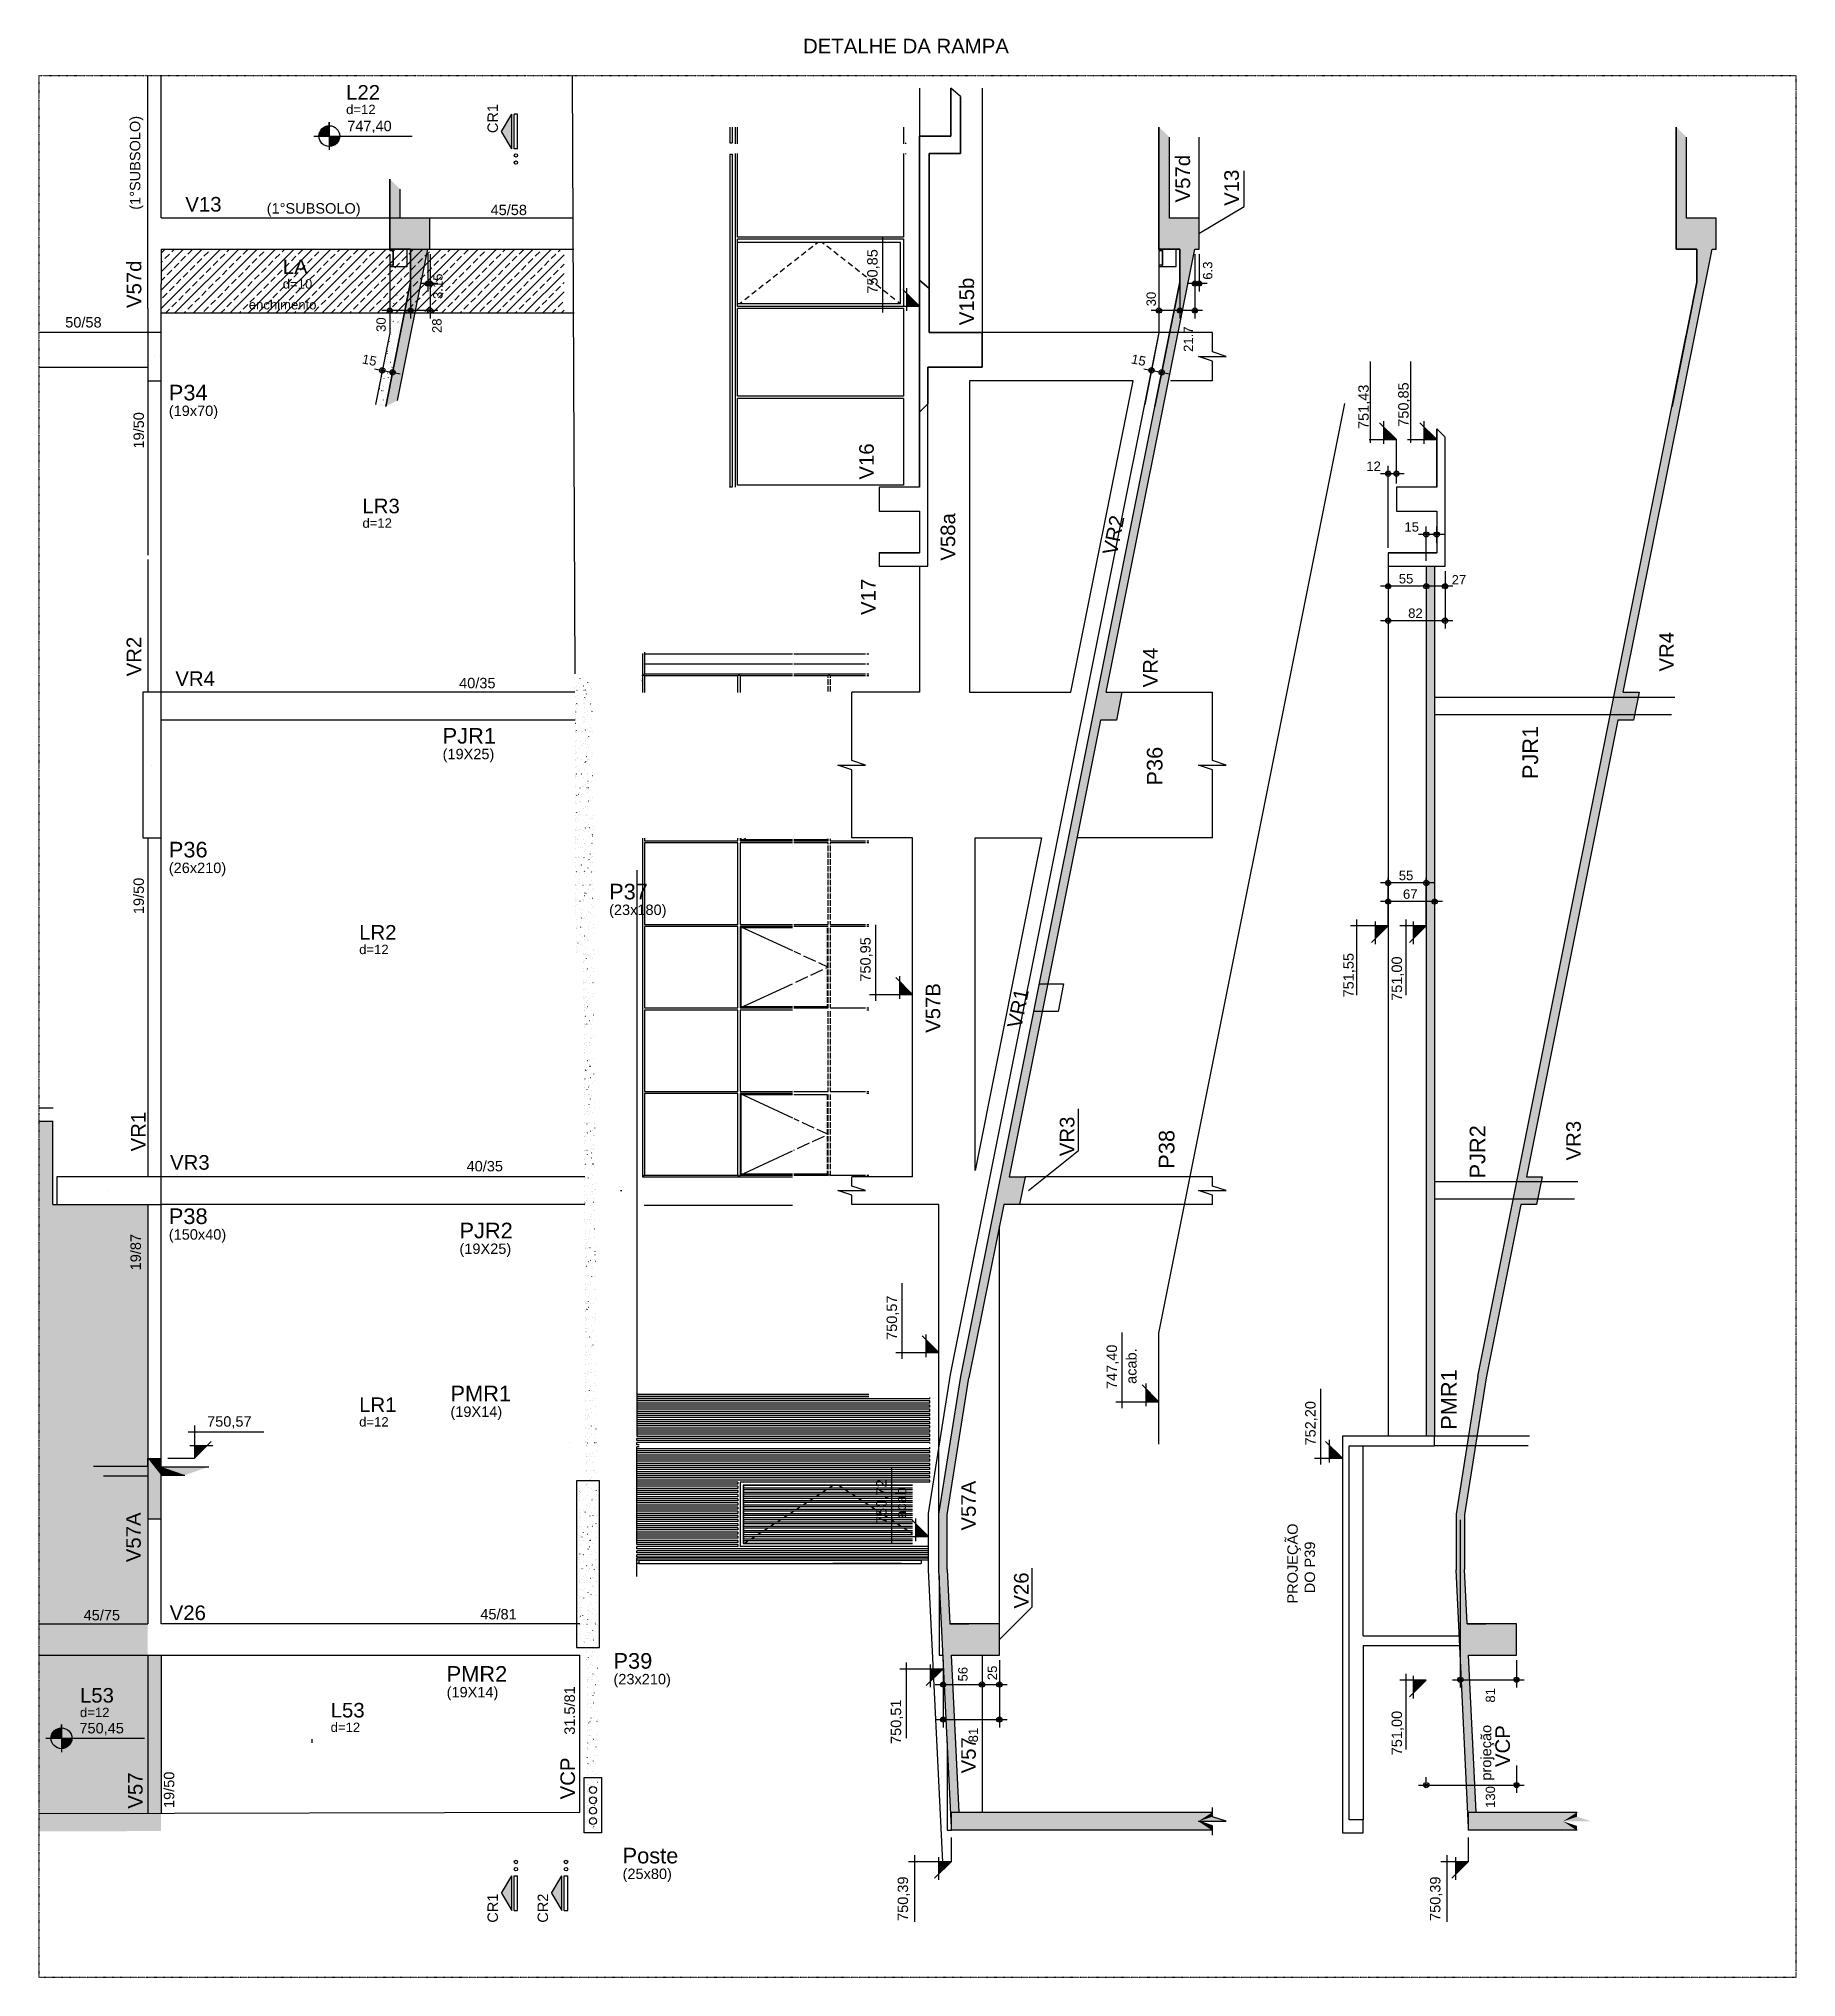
# Model space of a CAD drawing. Header units: millimetres. Extents: x 11071 to 20686, y 1651 to 7234.
# Drawn here: x 18153 to 20686, y 2132 to 4927 of the extents above; entities that cross this region are included whole.
import ezdxf

# ---------------------------------------------------------------- set-up
doc = ezdxf.new("R2010")
doc.units = ezdxf.units.MM
doc.linetypes.add('ESTILO_TQS_0003', pattern=[1.5, 0.5, -0.4, 0.1, -0.5])
for name, color, linetype in [('1', 4, 'Continuous'), ('10', 13, 'Continuous'), ('11', 22, 'Continuous'), ('12', 3, 'Continuous'), ('13', 76, 'Continuous'), ('131', 59, 'Continuous'), ('18', 9, 'Continuous'), ('19', 5, 'Continuous'), ('20', 4, 'Continuous'), ('204', 7, 'ESTILO_TQS_0003'), ('242', 3, 'Continuous'), ('26', 1, 'Continuous'), ('27', 10, 'Continuous'), ('3', 2, 'Continuous'), ('30', 15, 'Continuous'), ('32', 4, 'Continuous'), ('51', 6, 'Continuous'), ('8', 5, 'Continuous'), ('9', 3, 'Continuous'), ('CP5_CORTE_PARCIAL_5_1_NEW_03_AR', 7, 'Continuous')]:
    doc.layers.add(name, color=color, linetype=linetype)
doc.styles.get("Standard").update_dxf_attribs({"font": 'arial.ttf'})

msp = doc.modelspace()

# ---------------------------------------------------------------- texts
at = {"layer": '1'}
for s, p in [('750,85', (19361.88, 4559.42)), ('751,43', (20069.63, 4364.13)), ('750,85', (20127.1, 4367.42)), ('750,95', (19351.88, 3567.43)), ('751,55', (20047.97, 3544.65)), ('751,00', (20117.63, 3539.67)), ('750,57', (19389.88, 3050.85)), ('747,40', (19706.88, 2980.03)), ('acab.', (19734.99, 2987.48)), ('752,20', (19993.06, 2898.64)), ('750,72', (19374.88, 2785.59)), ('acab.', (19402.99, 2793.04)), ('750,51', (19395.84, 2468.32)), ('751,00', (20117.63, 2451.97)), ('projeção', (20246.24, 2415.51)), ('750,39', (19405.79, 2213.16)), ('750,39', (20172.97, 2213.16))]:
    msp.add_text(s, height=15, rotation=90, dxfattribs=at).set_placement(p)
msp.add_text('750,57', height=15, dxfattribs=at).set_placement((18395.67, 2925.79))
at = {"layer": '10'}
for s, p in [('DETALHE DA RAMPA', (19254.45, 4905.85)), ('L22', (18596, 4839.12)), ('LA', (18504.74, 4587.59)), ('LR3', (18619.53, 4242.72)), ('LR2', (18614.8, 3628.04)), ('LR1', (18614.8, 2946.91)), ('L53', (18212.43, 2527.96)), ('L53', (18573.7, 2506.53))]:
    msp.add_text(s, height=21, dxfattribs=at).set_placement(p)
at = {"layer": '11'}
for s, p in [('(1%%dSUBSOLO)', (18299.39, 4680.35)), ('19/50', (18304.6, 4336.02)), ('19/50', (18304.6, 3664.8)), ('19/87', (18300.22, 3151.19)), ('31.5/81', (18925.64, 2481.58)), ('19/50', (18348.32, 2376.02))]:
    msp.add_text(s, height=15, rotation=90, dxfattribs=at).set_placement(p)
for s, p in [('(1%%dSUBSOLO)', (18481.55, 4674.87)), ('45/58', (18804.14, 4672.6)), ('50/58', (18191.22, 4510.56)), ('40/35', (18758.85, 3990.43)), ('40/35', (18769.58, 3293.89)), ('45/75', (18217.71, 2646.52)), ('45/81', (18789.39, 2647.89))]:
    msp.add_text(s, height=15, dxfattribs=at).set_placement(p)
at = {"layer": '12'}
for s, p in [('(19x70)', (18340.47, 4382.96)), ('(19X25)', (18735.04, 3888.11)), ('(26x210)', (18340.47, 3724.01)), ('(23x180)', (18974.99, 3663.53)), ('(150x40)', (18340.47, 3195.46)), ('(19X25)', (18759.36, 3174.86)), ('(19X14)', (18746.32, 2939.92)), ('(19X14)', (18740.84, 2535.55)), ('(23x210)', (18981.27, 2554.35)), ('(25x80)', (18994.39, 2273.62))]:
    msp.add_text(s, height=15, dxfattribs=at).set_placement(p)
at = {"layer": '13'}
for s, p in [('d=12', (18596, 4818.23)), ('d=10', (18504.74, 4566.7)), ('d=12', (18619.53, 4221.82)), ('d=12', (18614.8, 3607.14)), ('d=12', (18614.8, 2926.02)), ('d=12', (18212.43, 2507.06)), ('d=12', (18573.7, 2485.63))]:
    msp.add_text(s, height=13.5, dxfattribs=at).set_placement(p)
at = {"layer": '26'}
for s, height, p in [('747,40', 15, (18597.58, 4793.59)), ('enchimento', 13.5, (18455.76, 4536.63)), ('750,45', 15, (18211.67, 2483.56))]:
    msp.add_text(s, height=height, dxfattribs=at).set_placement(p)
at = {"layer": '26', "color": 3, "linetype": 'Continuous'}
for s, rotation, p in [('3.15', 90, (18734.93, 4551.66)), ('6.3', 90, (19844.28, 4579.48)), ('30', 90, (19762.88, 4541.1)), ('30', 90, (18653.1, 4504.18)), ('28', 90, (18733.53, 4502.59)), ('21.7', 90, (19816.44, 4475.4)), ('15', 348.77123, (18618.02, 4459.01)), ('15', 348.77123, (19726.49, 4459.01)), ('56', 90, (19491.49, 2558.45)), ('25', 90, (19533.92, 2560.29)), ('81', 90, (20251.7, 2527.93)), ('81', 90, (19506.43, 2470.64)), ('130', 90, (20251.7, 2376.12))]:
    msp.add_text(s, height=13.5, rotation=rotation, dxfattribs=at).set_placement(p)
for s, p in [('12', (20066.13, 4303.83)), ('15', (20121.13, 4216.31)), ('55', (20112.98, 4141.57)), ('27', (20189.12, 4140.03)), ('82', (20126.48, 4091.92)), ('55', (20112.98, 3713.72)), ('67', (20118.98, 3686.91))]:
    msp.add_text(s, height=13.5, dxfattribs=at).set_placement(p)
at = {"layer": '8'}
for s, height, rotation, p in [('CR1', 15, 90, (18814.71, 4790.84)), ('V57d', 21, 90, (19812.19, 4690.93)), ('V13', 21, 90, (19882.48, 4685.96)), ('V57d', 21, 90, (18300.87, 4538.64)), ('V15b', 21, 90, (19500.9, 4513.89)), ('V16', 21, 90, (19356.37, 4291.29)), ('V58a', 21, 90, (19473.73, 4174.35)), ('VR2', 21, 78.574, (19706.46, 4181.17)), ('V17', 21, 90, (19358.96, 4096.1)), ('VR2', 21, 90, (18300.66, 4007.58)), ('VR4', 21, 90, (20509.32, 4014.6)), ('VR4', 21, 90, (19765.49, 3991.71)), ('V57B', 21, 90, (19452.16, 3493.57)), ('VR1', 21, 78.5743, (19568.84, 3498.83)), ('VR1', 21, 90, (18307.07, 3322.67)), ('VR3', 21, 90, (19645.44, 3315.78)), ('VR3', 21, 90, (20375.26, 3309.61)), ('V57A', 21, 90, (19503.34, 2776.04)), ('V57A', 21, 90, (18300.03, 2730.39)), ('V26', 21, 90, (19579.42, 2663.5)), ('VCP', 21, 90, (20273.1, 2435.04)), ('V57', 21, 90, (19503.34, 2425.9)), ('VCP', 21, 90, (18925.81, 2388.46)), ('V57', 21, 90, (18302.71, 2375.04)), ('CR1', 15, 90, (18814.71, 2210.65)), ('CR2', 15, 90, (18886.95, 2210.65))]:
    msp.add_text(s, height=height, rotation=rotation, dxfattribs=at).set_placement(p)
for s, p in [('V13', (18364.29, 4677.73)), ('VR4', (18349.89, 3993.89)), ('VR3', (18342.26, 3296.32)), ('V26', (18341.75, 2646.97))]:
    msp.add_text(s, height=21, dxfattribs=at).set_placement(p)
at = {"layer": '9'}
for s, p in [('P34', (18340.47, 4405.46)), ('PJR1', (18735.04, 3910.61)), ('P36', (18340.47, 3746.51)), ('P37', (18974.99, 3686.03)), ('P38', (18340.47, 3217.96)), ('PJR2', (18759.36, 3197.36)), ('PMR1', (18746.32, 2962.42)), ('P39', (18981.27, 2576.85)), ('PMR2', (18740.84, 2558.05)), ('Poste', (18994.39, 2296.12))]:
    msp.add_text(s, height=22.5, dxfattribs=at).set_placement(p)
for s, height, p in [('PJR1', 22.5, (20313.74, 3859.45)), ('P36', 22.5, (19772.44, 3850.11)), ('PJR2', 22.5, (20237.66, 3283.62)), ('P38', 22.5, (19789.62, 3297.66)), ('PMR1', 22.5, (20196.38, 2921.28)), ('PROJEÇÃO', 15, (19967.37, 2670.84)), ('DO P39', 15, (19992.27, 2685.64))]:
    msp.add_text(s, height=height, rotation=90, dxfattribs=at).set_placement(p)

# ---------------------------------------------------------------- blocks, each defined once
blk = doc.blocks.new('_H9EFD498501-003')
for p, q in [((3958.489513, 1852.181449), (3958.489513, 1852.181449)), ((3958.489513, 1852.181449), (3958.489513, 1852.181449)), ((3958.489513, 1852.181449), (3958.489513, 1852.181449)), ((3964.040678, 1845.340982), (3964.086335, 1845.400483)), ((3965.968188, 1852.147654), (3965.977978, 1852.222012)), ((3970.295702, 1853.492688), (3970.341359, 1853.552189)), ((3977.128713, 1846.880855), (3977.138502, 1846.955213)), ((3958.54744, 1839.303733), (3958.54744, 1839.303733)), ((3958.54744, 1839.303733), (3958.54744, 1839.303733)), ((3958.552456, 1838.188592), (3958.552456, 1838.188592)), ((3958.552456, 1838.188592), (3958.552456, 1838.188592)), ((3958.552456, 1838.188592), (3958.552456, 1838.188592)), ((3958.565721, 1835.239633), (3958.565721, 1835.239633)), ((3958.565721, 1835.239633), (3958.565721, 1835.239633)), ((3958.605367, 1826.426018), (3958.605367, 1826.426018)), ((3958.605367, 1826.426018), (3958.605367, 1826.426018)), ((3958.605367, 1826.426018), (3958.605367, 1826.426018)), ((3960.296796, 1840.461859), (3960.342453, 1840.52136)), ((3961.453015, 1835.365695), (3961.527943, 1835.368967)), ((3962.713191, 1827.423498), (3962.722981, 1827.497856)), ((3964.3774, 1840.06442), (3964.38719, 1840.138778)), ((3970.470932, 1822.095362), (3970.516589, 1822.154863)), ((3970.575372, 1841.970262), (3970.648594, 1841.986495)), ((3971.29737, 1829.239767), (3971.370592, 1829.256)), ((3971.568378, 1835.807342), (3971.643307, 1835.810613)), ((3972.86793, 1825.219191), (3972.913587, 1825.278692)), ((3973.441593, 1835.889128), (3973.516522, 1835.892399)), ((3973.976505, 1822.937461), (3973.986295, 1823.01182)), ((3974.95848, 1830.051416), (3975.031702, 1830.067649)), ((3975.464504, 1834.239933), (3975.474293, 1834.314291)), ((3976.611813, 1830.098314), (3976.65747, 1830.157815)), ((3982.28317, 1836.27516), (3982.358099, 1836.278431)), ((3982.866836, 1838.250019), (3982.912494, 1838.309521)), ((3958.656137, 1815.139446), (3958.656137, 1815.139446)), ((3958.656137, 1815.139446), (3958.656137, 1815.139446)), ((3958.656137, 1815.139446), (3958.656137, 1815.139446)), ((3958.663295, 1813.548302), (3958.663295, 1813.548302)), ((3958.663295, 1813.548302), (3958.663295, 1813.548302)), ((3958.693888, 1806.747219), (3958.693888, 1806.747219)), ((3958.693888, 1806.747219), (3958.693888, 1806.747219)), ((3958.693888, 1806.747219), (3958.693888, 1806.747219)), ((3958.721222, 1800.670587), (3958.721222, 1800.670587)), ((3958.721222, 1800.670587), (3958.721222, 1800.670587)), ((3958.721222, 1800.670587), (3958.721222, 1800.670587)), ((3958.736746, 1797.219398), (3958.736746, 1797.219398)), ((3958.736746, 1797.219398), (3958.736746, 1797.219398)), ((3958.746553, 1795.039259), (3958.746553, 1795.039259)), ((3958.746553, 1795.039259), (3958.746553, 1795.039259)), ((3959.634405, 1804.037792), (3959.644194, 1804.11215)), ((3959.707538, 1795.081217), (3959.782466, 1795.084488)), ((3960.280562, 1815.21037), (3960.35549, 1815.213642)), ((3960.472025, 1809.064533), (3960.517682, 1809.124035)), ((3961.225193, 1816.121026), (3961.234982, 1816.195385)), ((3962.153777, 1815.292157), (3962.228706, 1815.295428)), ((3964.215908, 1813.943656), (3964.261565, 1814.003158)), ((3969.822901, 1795.522863), (3969.89783, 1795.526135)), ((3970.646162, 1790.698036), (3970.691819, 1790.757538)), ((3970.721508, 1798.213305), (3970.731298, 1798.287664)), ((3970.995354, 1815.678188), (3971.070283, 1815.68146)), ((3971.653256, 1816.428107), (3971.726478, 1816.44434)), ((3971.696116, 1795.604649), (3971.771045, 1795.607921)), ((3972.375254, 1803.697613), (3972.448476, 1803.713846)), ((3972.385717, 1810.854227), (3972.395507, 1810.928586)), ((3972.73114, 1790.885953), (3972.804362, 1790.902186)), ((3973.04316, 1793.821865), (3973.088817, 1793.881367)), ((3976.036364, 1804.509261), (3976.109586, 1804.525494)), ((3976.787043, 1798.700988), (3976.8327, 1798.76049)), ((3980.537693, 1795.990681), (3980.612622, 1795.993953)), ((3981.110717, 1816.119835), (3981.185646, 1816.123106)), ((3981.984822, 1793.727269), (3981.994612, 1793.801627)), ((3982.983933, 1816.201621), (3983.058861, 1816.204892)), ((3983.042066, 1806.852694), (3983.087723, 1806.912195)), ((3983.472821, 1805.029741), (3983.482611, 1805.104099)), ((3958.779149, 1787.792871), (3958.779149, 1787.792871)), ((3958.835319, 1775.305846), (3958.835319, 1775.305846)), ((3958.835319, 1775.305846), (3958.835319, 1775.305846)), ((3958.835319, 1775.305846), (3958.835319, 1775.305846)), ((3958.836969, 1774.939072), (3958.836969, 1774.939072)), ((3958.837076, 1774.915156), (3958.837076, 1774.915156)), ((3958.837076, 1774.915156), (3958.837076, 1774.915156)), ((3958.837076, 1774.915156), (3958.837076, 1774.915156)), ((3958.895004, 1762.03744), (3958.895004, 1762.03744)), ((3959.551144, 1787.964018), (3959.624366, 1787.980251)), ((3960.4083, 1775.007678), (3960.483229, 1775.01095)), ((3960.629028, 1762.421864), (3960.702251, 1762.438097)), ((3960.647255, 1777.667208), (3960.692912, 1777.726709)), ((3964.391138, 1782.546331), (3964.436795, 1782.605832)), ((3965.978513, 1762.186678), (3965.988302, 1762.261036)), ((3967.642722, 1774.8276), (3967.652511, 1774.901958)), ((3969.23351, 1786.910834), (3969.243299, 1786.985192)), ((3969.249877, 1775.39371), (3969.324806, 1775.396981)), ((3973.21839, 1762.424539), (3973.264047, 1762.484041)), ((3973.453138, 1778.155459), (3973.52636, 1778.171692)), ((3973.809024, 1765.343799), (3973.882247, 1765.360032)), ((3976.962272, 1767.303662), (3977.00793, 1767.363164)), ((3977.114248, 1778.967107), (3977.18747, 1778.98334)), ((3978.729826, 1769.003113), (3978.739615, 1769.077471)), ((3979.36524, 1775.835356), (3979.440169, 1775.838627)), ((3980.394035, 1781.644035), (3980.403824, 1781.718393)), ((3981.238456, 1775.917142), (3981.313384, 1775.920414)), ((3983.217296, 1775.455368), (3983.262953, 1775.51487)), ((3958.927385, 1754.838885), (3958.927385, 1754.838885)), ((3958.927385, 1754.838885), (3958.927385, 1754.838885)), ((3958.927385, 1754.838885), (3958.927385, 1754.838885)), ((3958.952931, 1749.159725), (3958.952931, 1749.159725)), ((3958.952931, 1749.159725), (3958.952931, 1749.159725)), ((3958.952931, 1749.159725), (3958.952931, 1749.159725)), ((3958.97675, 1743.864474), (3958.97675, 1743.864474)), ((3958.97675, 1743.864474), (3958.97675, 1743.864474)), ((3958.97675, 1743.864474), (3958.97675, 1743.864474)), ((3959.010858, 1736.282009), (3959.010858, 1736.282009)), ((3959.017801, 1734.738698), (3959.017801, 1734.738698)), ((3959.017801, 1734.738698), (3959.017801, 1734.738698)), ((3960.822485, 1746.269882), (3960.868142, 1746.329384)), ((3961.706912, 1736.87971), (3961.780135, 1736.895943)), ((3962.899726, 1738.800972), (3962.909516, 1738.87533)), ((3964.490514, 1750.884206), (3964.500304, 1750.958565)), ((3964.566368, 1751.149005), (3964.612025, 1751.208507)), ((3967.5044, 1735.109231), (3967.579329, 1735.112503)), ((3968.077424, 1755.238385), (3968.152353, 1755.241656)), ((3969.950639, 1755.320171), (3970.025568, 1755.323442)), ((3970.821392, 1759.300711), (3970.867049, 1759.360212)), ((3973.98683, 1732.976485), (3973.99662, 1733.050844)), ((3974.531022, 1752.613304), (3974.604244, 1752.629537)), ((3974.886909, 1739.801645), (3974.960131, 1739.817878)), ((3975.651039, 1745.617407), (3975.660828, 1745.691766)), ((3977.137502, 1735.906337), (3977.183159, 1735.965838)), ((3977.241827, 1757.700641), (3977.251616, 1757.775)), ((3977.619763, 1735.550877), (3977.694692, 1735.554149)), ((3978.192132, 1753.424953), (3978.265354, 1753.441186)), ((3978.792216, 1755.706203), (3978.867145, 1755.709474)), ((3979.492979, 1735.632664), (3979.567907, 1735.635935)), ((3983.392526, 1744.058042), (3983.438183, 1744.117544)), ((3959.068786, 1723.404294), (3959.068786, 1723.404294)), ((3959.068786, 1723.404294), (3959.068786, 1723.404294)), ((3959.068786, 1723.404294), (3959.068786, 1723.404294)), ((3959.108216, 1714.638511), (3959.108216, 1714.638511)), ((3959.108216, 1714.638511), (3959.108216, 1714.638511)), ((3959.108216, 1714.638511), (3959.108216, 1714.638511)), ((3959.118182, 1712.423101), (3959.118182, 1712.423101)), ((3959.118182, 1712.423101), (3959.118182, 1712.423101)), ((3959.118182, 1712.423101), (3959.118182, 1712.423101)), ((3959.126713, 1710.526578), (3959.196909, 1710.54214)), ((3959.128385, 1710.154792), (3959.128385, 1710.154792)), ((3959.128385, 1710.154792), (3959.128385, 1710.154792)), ((3959.128385, 1710.154792), (3959.128385, 1710.154792)), ((3959.747519, 1714.857579), (3959.757308, 1714.931937)), ((3960.997715, 1714.872556), (3961.043372, 1714.932058)), ((3961.235517, 1726.16005), (3961.245307, 1726.234408)), ((3962.784797, 1711.337556), (3962.858019, 1711.353789)), ((3964.741598, 1719.751679), (3964.787255, 1719.811181)), ((3966.331947, 1714.953906), (3966.406876, 1714.957178)), ((3968.205162, 1715.035692), (3968.280091, 1715.038964)), ((3970.908043, 1709.59078), (3970.917833, 1709.665138)), ((3970.996621, 1727.903385), (3971.042278, 1727.962887)), ((3972.498831, 1721.674014), (3972.508621, 1721.748372)), ((3973.393619, 1731.027214), (3973.439277, 1731.086715)), ((3975.608906, 1727.07115), (3975.682128, 1727.087383)), ((3975.964793, 1714.259491), (3976.038015, 1714.275724)), ((3977.046739, 1715.421724), (3977.121668, 1715.424995)), ((3979.270016, 1727.882799), (3979.343238, 1727.899032)), ((3983.567756, 1712.660717), (3983.613413, 1712.720218)), ((3983.659356, 1716.407215), (3983.669146, 1716.481573)), ((3959.18464, 1697.648863), (3959.18464, 1697.648863)), ((3959.18464, 1697.648863), (3959.18464, 1697.648863)), ((3959.198632, 1694.538324), (3959.198632, 1694.538324)), ((3959.198632, 1694.538324), (3959.198632, 1694.538324)), ((3959.242567, 1684.771147), (3959.242567, 1684.771147)), ((3959.242567, 1684.771147), (3959.242567, 1684.771147)), ((3959.242567, 1684.771147), (3959.242567, 1684.771147)), ((3959.259613, 1680.981729), (3959.259613, 1680.981729)), ((3959.259613, 1680.981729), (3959.259613, 1680.981729)), ((3959.259613, 1680.981729), (3959.259613, 1680.981729)), ((3959.479573, 1697.714248), (3959.552795, 1697.730481)), ((3960.201571, 1684.983753), (3960.274793, 1684.999986)), ((3961.172945, 1683.475231), (3961.218602, 1683.534732)), ((3963.862681, 1685.795402), (3963.935903, 1685.811635)), ((3964.916828, 1688.354354), (3964.962485, 1688.413855)), ((3965.758923, 1694.824753), (3965.833852, 1694.828024)), ((3967.755836, 1685.647386), (3967.765625, 1685.721745)), ((3969.243835, 1696.949858), (3969.253624, 1697.024216)), ((3971.171851, 1696.506059), (3971.217508, 1696.565561)), ((3973.568849, 1699.629888), (3973.614506, 1699.68939)), ((3975.874286, 1695.266399), (3975.949215, 1695.26967)), ((3976.68679, 1701.528996), (3976.760012, 1701.545229)), ((3977.042677, 1688.717336), (3977.115899, 1688.733569)), ((3977.312732, 1704.509011), (3977.358389, 1704.568513)), ((3977.747502, 1695.348185), (3977.82243, 1695.351457)), ((3978.916361, 1680.380587), (3978.92615, 1680.454946)), ((3980.3479, 1702.340645), (3980.421123, 1702.356877)), ((3980.507149, 1692.463821), (3980.516938, 1692.53818)), ((3981.995147, 1703.766293), (3982.004937, 1703.840651)), ((3983.742986, 1681.263391), (3983.788643, 1681.322893)), ((3959.289048, 1674.438137), (3959.289048, 1674.438137)), ((3959.289048, 1674.438137), (3959.289048, 1674.438137)), ((3959.289048, 1674.438137), (3959.289048, 1674.438137)), ((3959.300495, 1671.893432), (3959.300495, 1671.893432)), ((3959.300495, 1671.893432), (3959.300495, 1671.893432)), ((3959.358422, 1659.015716), (3959.358422, 1659.015716)), ((3959.358422, 1659.015716), (3959.358422, 1659.015716)), ((3959.358422, 1659.015716), (3959.358422, 1659.015716)), ((3959.379464, 1654.33795), (3959.379464, 1654.33795)), ((3959.379464, 1654.33795), (3959.379464, 1654.33795)), ((3959.401045, 1649.540356), (3959.401045, 1649.540356)), ((3959.401045, 1649.540356), (3959.401045, 1649.540356)), ((3959.401045, 1649.540356), (3959.401045, 1649.540356)), ((3960.557457, 1672.172094), (3960.63068, 1672.188327)), ((3961.279455, 1659.441599), (3961.352677, 1659.457832)), ((3961.348175, 1652.077905), (3961.393832, 1652.137407)), ((3963.01284, 1649.620758), (3963.02263, 1649.695117)), ((3964.013446, 1654.540274), (3964.088375, 1654.543546)), ((3964.500839, 1660.92323), (3964.510628, 1660.997588)), ((3964.58647, 1674.669428), (3964.661399, 1674.672699)), ((3964.940565, 1660.253247), (3965.013787, 1660.26948)), ((3965.092057, 1656.957028), (3965.137714, 1657.01653)), ((3966.165048, 1673.564152), (3966.174837, 1673.63851)), ((3966.459685, 1674.751214), (3966.534614, 1674.754485)), ((3971.347081, 1665.108734), (3971.392738, 1665.168235)), ((3973.744079, 1668.232563), (3973.789736, 1668.292064)), ((3974.128809, 1654.98192), (3974.203738, 1654.985192)), ((3975.301262, 1675.137245), (3975.376191, 1675.140517)), ((3975.764153, 1656.437194), (3975.773942, 1656.511552)), ((3976.002025, 1655.063707), (3976.076953, 1655.066978)), ((3977.252152, 1667.739665), (3977.261941, 1667.814024)), ((3977.487962, 1673.111686), (3977.533619, 1673.171187)), ((3977.764674, 1675.986842), (3977.837897, 1676.003075)), ((3978.120561, 1663.175182), (3978.193783, 1663.191415)), ((3978.842559, 1650.444688), (3978.915781, 1650.460921)), ((3981.425784, 1676.79849), (3981.499007, 1676.814723)), ((3982.503669, 1651.256336), (3982.576891, 1651.272569)), ((3983.918215, 1649.866065), (3983.963873, 1649.925567)), ((3984.843601, 1655.449738), (3984.91853, 1655.45301)), ((3959.416349, 1646.138001), (3959.416349, 1646.138001)), ((3959.416349, 1646.138001), (3959.416349, 1646.138001)), ((3959.46988, 1634.237763), (3959.46988, 1634.237763)), ((3959.46988, 1634.237763), (3959.46988, 1634.237763)), ((3959.46988, 1634.237763), (3959.46988, 1634.237763)), ((3959.474276, 1633.260285), (3959.474276, 1633.260285)), ((3959.474276, 1633.260285), (3959.474276, 1633.260285)), ((3959.474276, 1633.260285), (3959.474276, 1633.260285)), ((3959.520024, 1623.090185), (3959.520024, 1623.090185)), ((3959.757844, 1624.896602), (3959.767633, 1624.970961)), ((3961.422052, 1637.537524), (3961.431842, 1637.611883)), ((3961.635341, 1646.629939), (3961.708564, 1646.646172)), ((3962.357339, 1633.899445), (3962.430561, 1633.915678)), ((3962.713226, 1621.087785), (3962.786448, 1621.104018)), ((3962.840993, 1634.384949), (3962.915922, 1634.38822)), ((3964.714208, 1634.466735), (3964.789137, 1634.470007)), ((3965.267287, 1625.559703), (3965.312944, 1625.619204)), ((3966.018449, 1634.711093), (3966.091671, 1634.727326)), ((3971.522311, 1633.711408), (3971.567968, 1633.77091)), ((3972.509156, 1631.713038), (3972.518946, 1631.787396)), ((3973.555785, 1634.852767), (3973.630714, 1634.856038)), ((3973.919309, 1636.835237), (3973.964966, 1636.894738)), ((3974.173365, 1644.35396), (3974.183155, 1644.428318)), ((3977.663192, 1641.71436), (3977.708849, 1641.773861)), ((3979.198445, 1637.633028), (3979.271667, 1637.649261)), ((3979.920443, 1624.902533), (3979.993665, 1624.918766)), ((3983.581553, 1625.714182), (3983.654775, 1625.730415)), ((3983.671148, 1635.294413), (3983.746077, 1635.297685)), ((3983.77247, 1627.227001), (3983.78226, 1627.30136)), ((3985.260469, 1638.529473), (3985.270258, 1638.603831)), ((3959.532204, 1620.38257), (3959.532204, 1620.38257)), ((3959.532204, 1620.38257), (3959.532204, 1620.38257)), ((3959.542476, 1618.098983), (3959.542476, 1618.098983)), ((3959.542476, 1618.098983), (3959.542476, 1618.098983)), ((3959.542476, 1618.098983), (3959.542476, 1618.098983)), ((3959.560295, 1614.137576), (3959.560295, 1614.137576)), ((3959.560295, 1614.137576), (3959.560295, 1614.137576)), ((3959.590131, 1607.504854), (3959.590131, 1607.504854)), ((3959.590131, 1607.504854), (3959.590131, 1607.504854)), ((3959.590131, 1607.504854), (3959.590131, 1607.504854)), ((3959.648058, 1594.627139), (3959.648058, 1594.627139)), ((3959.648058, 1594.627139), (3959.648058, 1594.627139)), ((3959.650711, 1594.037389), (3959.650711, 1594.037389)), ((3959.650711, 1594.037389), (3959.650711, 1594.037389)), ((3959.650711, 1594.037389), (3959.650711, 1594.037389)), ((3961.095516, 1594.10047), (3961.170444, 1594.103742)), ((3961.523404, 1620.680579), (3961.569062, 1620.740081)), ((3962.267969, 1614.255796), (3962.342897, 1614.259067)), ((3962.968731, 1594.182257), (3963.04366, 1594.185528)), ((3963.435223, 1608.35729), (3963.508445, 1608.373523)), ((3963.79111, 1595.545631), (3963.864332, 1595.561864)), ((3965.442517, 1594.162377), (3965.488174, 1594.221878)), ((3967.096333, 1609.168939), (3967.169555, 1609.185172)), ((3967.766161, 1595.68641), (3967.77595, 1595.760768)), ((3969.43037, 1608.327332), (3969.440159, 1608.40169)), ((3971.021158, 1620.410566), (3971.030947, 1620.484924)), ((3971.697541, 1602.314082), (3971.743198, 1602.373584)), ((3971.810308, 1594.568288), (3971.885237, 1594.57156)), ((3972.383332, 1614.697442), (3972.458261, 1614.700713)), ((3974.094539, 1605.437911), (3974.140196, 1605.497413)), ((3974.256548, 1614.779228), (3974.331476, 1614.7825)), ((3977.838422, 1610.317034), (3977.884079, 1610.376536)), ((3980.276329, 1612.090874), (3980.349552, 1612.107107)), ((3980.517473, 1602.502845), (3980.527263, 1602.577204)), ((3980.998327, 1599.360379), (3981.071549, 1599.376612)), ((3981.925671, 1595.009935), (3982.0006, 1595.013206)), ((3982.181682, 1615.143767), (3982.191472, 1615.218125)), ((3983.098124, 1615.16526), (3983.173053, 1615.168531)), ((3983.798887, 1595.091721), (3983.873815, 1595.094992)), ((3984.093445, 1618.46874), (3984.139102, 1618.528241)), ((3984.659437, 1600.172028), (3984.732659, 1600.188261)), ((3959.683907, 1586.657611), (3959.683907, 1586.657611)), ((3959.683907, 1586.657611), (3959.683907, 1586.657611)), ((3959.683907, 1586.657611), (3959.683907, 1586.657611)), ((3959.705986, 1581.749423), (3959.705986, 1581.749423)), ((3959.705986, 1581.749423), (3959.705986, 1581.749423)), ((3959.705986, 1581.749423), (3959.705986, 1581.749423)), ((3959.741127, 1573.937202), (3959.741127, 1573.937202)), ((3959.741127, 1573.937202), (3959.741127, 1573.937202)), ((3959.763913, 1568.871707), (3959.763913, 1568.871707)), ((3959.763913, 1568.871707), (3959.763913, 1568.871707)), ((3960.522492, 1573.971317), (3960.59742, 1573.974588)), ((3961.698634, 1589.283254), (3961.744291, 1589.342755)), ((3964.513107, 1582.815136), (3964.58633, 1582.831369)), ((3964.687374, 1572.300704), (3964.697164, 1572.375063)), ((3964.868994, 1570.003477), (3964.942216, 1570.01971)), ((3966.278162, 1584.383938), (3966.287951, 1584.458297)), ((3968.174217, 1583.626785), (3968.24744, 1583.643018)), ((3970.637855, 1574.412963), (3970.712784, 1574.416235)), ((3971.872771, 1570.916757), (3971.918428, 1570.976258)), ((3972.51107, 1574.49475), (3972.585999, 1574.498021)), ((3974.269769, 1574.040586), (3974.315426, 1574.100087)), ((3975.774478, 1566.476217), (3975.784267, 1566.550576)), ((3977.438687, 1579.117139), (3977.448476, 1579.191498)), ((3978.013651, 1578.919709), (3978.059309, 1578.97921)), ((3979.029475, 1591.200374), (3979.039264, 1591.274732)), ((3981.352647, 1574.880781), (3981.427576, 1574.884053)), ((3981.354213, 1586.54872), (3981.427436, 1586.564953)), ((3982.076211, 1573.818225), (3982.149433, 1573.834458)), ((3984.268675, 1587.071414), (3984.314332, 1587.130916)), ((3985.737321, 1574.629873), (3985.738248, 1574.630079)), ((3959.82184, 1555.993992), (3959.82184, 1555.993992)), ((3959.82184, 1555.993992), (3959.82184, 1555.993992)), ((3959.82184, 1555.993992), (3959.82184, 1555.993992)), ((3959.825339, 1555.216238), (3959.825339, 1555.216238)), ((3959.825339, 1555.216238), (3959.825339, 1555.216238)), ((3959.825339, 1555.216238), (3959.825339, 1555.216238)), ((3959.831543, 1553.837015), (3959.831543, 1553.837015)), ((3959.879767, 1543.116276), (3959.879767, 1543.116276)), ((3959.879767, 1543.116276), (3959.879767, 1543.116276)), ((3961.223254, 1553.897778), (3961.298183, 1553.90105)), ((3961.535166, 1548.357311), (3961.544956, 1548.431669)), ((3961.873864, 1557.885928), (3961.919521, 1557.94543)), ((3963.023165, 1559.659782), (3963.032955, 1559.734141)), ((3965.590992, 1557.272982), (3965.664214, 1557.289215)), ((3965.617747, 1562.765051), (3965.663404, 1562.824553)), ((3965.946878, 1544.461322), (3966.0201, 1544.477555)), ((3969.252102, 1558.084631), (3969.325324, 1558.100864)), ((3970.064831, 1554.28381), (3970.13976, 1554.287081)), ((3972.048, 1539.519431), (3972.093658, 1539.578933)), ((3972.695691, 1543.090512), (3972.705481, 1543.16487)), ((3974.286479, 1555.173746), (3974.296269, 1555.248104)), ((3974.444999, 1542.64326), (3974.490656, 1542.702761)), ((3978.188881, 1547.522383), (3978.234538, 1547.581885)), ((3980.180194, 1554.725456), (3980.255123, 1554.728728)), ((3982.05341, 1554.807242), (3982.128338, 1554.810514)), ((3982.432098, 1561.006565), (3982.50532, 1561.022798)), ((3983.154095, 1548.276071), (3983.227317, 1548.292304)), ((3983.782795, 1537.266025), (3983.792584, 1537.340383)), ((3984.443905, 1555.674089), (3984.489562, 1555.73359)), ((3985.447004, 1549.906947), (3985.456793, 1549.981305)), ((3959.911663, 1536.025579), (3959.911663, 1536.025579)), ((3959.911663, 1536.025579), (3959.911663, 1536.025579)), ((3959.921959, 1533.736828), (3959.921959, 1533.736828)), ((3959.921959, 1533.736828), (3959.921959, 1533.736828)), ((3959.921959, 1533.736828), (3959.921959, 1533.736828)), ((3959.937695, 1530.238561), (3959.937695, 1530.238561)), ((3959.937695, 1530.238561), (3959.937695, 1530.238561)), ((3959.937695, 1530.238561), (3959.937695, 1530.238561)), ((3959.944379, 1536.274077), (3959.954168, 1536.348435)), ((3959.96677, 1523.774865), (3959.96677, 1523.774865)), ((3959.96677, 1523.774865), (3959.96677, 1523.774865)), ((3959.96677, 1523.774865), (3959.96677, 1523.774865)), ((3959.995622, 1517.360845), (3959.995622, 1517.360845)), ((3959.995622, 1517.360845), (3959.995622, 1517.360845)), ((3960.012374, 1513.636641), (3960.012374, 1513.636641)), ((3960.012374, 1513.636641), (3960.012374, 1513.636641)), ((3962.049094, 1526.488603), (3962.094751, 1526.548104)), ((3965.792977, 1531.367726), (3965.838634, 1531.427227)), ((3966.668876, 1531.730828), (3966.742098, 1531.747061)), ((3967.024762, 1518.919168), (3967.097984, 1518.935401)), ((3968.319354, 1513.999331), (3968.394283, 1514.002603)), ((3968.892378, 1534.128485), (3968.967307, 1534.131756)), ((3969.543484, 1519.147118), (3969.553273, 1519.221477)), ((3970.329986, 1532.542476), (3970.403208, 1532.558709)), ((3970.765593, 1534.210271), (3970.840522, 1534.213543)), ((3971.031482, 1530.44959), (3971.041272, 1530.523948)), ((3974.620228, 1511.245934), (3974.665885, 1511.305436)), ((3978.364111, 1516.125057), (3978.409768, 1516.184559)), ((3978.434717, 1514.440978), (3978.509646, 1514.444249)), ((3979.60717, 1534.596303), (3979.682099, 1534.599574)), ((3980.307933, 1514.522764), (3980.382861, 1514.526035)), ((3980.704008, 1513.880319), (3980.713798, 1513.954678)), ((3982.294796, 1525.963554), (3982.304586, 1526.037912)), ((3983.509982, 1535.464411), (3983.583204, 1535.480644)), ((3984.231979, 1522.733916), (3984.305202, 1522.750149)), ((3984.587866, 1509.922257), (3984.661088, 1509.93849)), ((3984.619135, 1524.276763), (3984.664792, 1524.336264)), ((3960.053549, 1504.48313), (3960.053549, 1504.48313)), ((3960.053549, 1504.48313), (3960.053549, 1504.48313)), ((3960.053549, 1504.48313), (3960.053549, 1504.48313)), ((3960.10279, 1493.536454), (3960.10279, 1493.536454)), ((3960.10279, 1493.536454), (3960.10279, 1493.536454)), ((3960.10279, 1493.536454), (3960.10279, 1493.536454)), ((3960.108201, 1492.333493), (3960.108201, 1492.333493)), ((3960.108201, 1492.333493), (3960.108201, 1492.333493)), ((3960.108201, 1492.333493), (3960.108201, 1492.333493)), ((3960.111476, 1491.605414), (3960.111476, 1491.605414)), ((3960.111476, 1491.605414), (3960.111476, 1491.605414)), ((3962.224324, 1495.091277), (3962.269981, 1495.150778)), ((3964.800488, 1483.120491), (3964.810278, 1483.194849)), ((3965.968207, 1499.9704), (3966.013864, 1500.029901)), ((3966.288487, 1494.422962), (3966.298276, 1494.497321)), ((3967.146901, 1493.844006), (3967.22183, 1493.847278)), ((3967.74676, 1506.188674), (3967.819982, 1506.204907)), ((3967.952696, 1507.063884), (3967.962485, 1507.138243)), ((3968.102646, 1493.377014), (3968.175869, 1493.393247)), ((3969.020116, 1493.925793), (3969.095045, 1493.929064)), ((3971.40787, 1507.000322), (3971.481092, 1507.016555)), ((3972.22323, 1508.122106), (3972.268887, 1508.181607)), ((3972.485754, 1481.458168), (3972.558976, 1481.474401)), ((3977.551801, 1489.936926), (3977.56159, 1490.011284)), ((3977.861693, 1494.311824), (3977.936622, 1494.315096)), ((3978.539341, 1484.727732), (3978.584998, 1484.787233)), ((3979.039799, 1501.239397), (3979.049589, 1501.313756)), ((3984.794365, 1492.879437), (3984.840022, 1492.938939)), ((3985.309864, 1497.191762), (3985.383086, 1497.207995)), ((3985.66575, 1484.380103), (3985.738972, 1484.396336)), ((3960.169404, 1478.727699), (3960.169404, 1478.727699)), ((3960.169404, 1478.727699), (3960.169404, 1478.727699)), ((3960.169404, 1478.727699), (3960.169404, 1478.727699)), ((3960.193206, 1473.436267), (3960.193206, 1473.436267)), ((3960.193206, 1473.436267), (3960.193206, 1473.436267)), ((3960.227331, 1465.849983), (3960.227331, 1465.849983)), ((3960.227331, 1465.849983), (3960.227331, 1465.849983)), ((3960.249633, 1460.89212), (3960.249633, 1460.89212)), ((3960.249633, 1460.89212), (3960.249633, 1460.89212)), ((3960.249633, 1460.89212), (3960.249633, 1460.89212)), ((3961.410061, 1457.367638), (3961.410061, 1457.367638)), ((3961.545491, 1458.396335), (3961.555281, 1458.470693)), ((3962.399554, 1463.693951), (3962.445211, 1463.753453)), ((3963.2097, 1471.037257), (3963.21949, 1471.111615)), ((3966.143436, 1468.573074), (3966.189094, 1468.632576)), ((3966.573877, 1473.714853), (3966.648806, 1473.718124)), ((3968.824644, 1480.646519), (3968.897866, 1480.662752)), ((3969.180531, 1467.83486), (3969.253753, 1467.851093)), ((3971.274463, 1455.408516), (3971.274463, 1455.408516)), ((3971.281625, 1453.816263), (3971.281625, 1453.816263)), ((3971.281625, 1453.816263), (3971.281625, 1453.816263)), ((3972.39846, 1476.72478), (3972.444117, 1476.784281)), ((3972.808805, 1453.910298), (3972.818595, 1453.984657)), ((3973.563638, 1455.916014), (3973.63686, 1455.932247)), ((3974.296804, 1465.21277), (3974.306593, 1465.287128)), ((3974.795458, 1479.848609), (3974.841115, 1479.90811)), ((3975.961013, 1477.853692), (3975.970802, 1477.92805)), ((3976.116216, 1454.027346), (3976.191145, 1454.030617)), ((3976.68924, 1474.156499), (3976.764169, 1474.159771)), ((3978.562456, 1474.238285), (3978.637384, 1474.241557)), ((3978.714571, 1453.330406), (3978.760228, 1453.389908)), ((3984.969595, 1461.482112), (3985.015252, 1461.541613)), ((3985.560118, 1460.726734), (3985.569907, 1460.801092)), ((3986.231579, 1454.468992), (3986.278757, 1454.471052)), ((3971.327117, 1443.702889), (3971.327117, 1443.702889)), ((3971.327117, 1443.702889), (3971.327117, 1443.702889)), ((3971.331671, 1442.690354), (3971.331671, 1442.690354)), ((3971.331671, 1442.690354), (3971.331671, 1442.690354)), ((3971.331671, 1442.690354), (3971.331671, 1442.690354)), ((3971.332389, 1442.5308), (3971.332389, 1442.5308)), ((3971.332389, 1442.5308), (3971.332389, 1442.5308)), ((3971.332389, 1442.5308), (3971.332389, 1442.5308)), ((3971.372039, 1433.716076), (3971.372039, 1433.716076)), ((3971.372039, 1433.716076), (3971.372039, 1433.716076)), ((3971.372039, 1433.716076), (3971.372039, 1433.716076)), ((3971.390316, 1429.653084), (3971.390316, 1429.653084)), ((3972.57369, 1445.327454), (3972.619347, 1445.386956)), ((3974.641522, 1430.37386), (3974.714745, 1430.390092)), ((3974.943763, 1433.872021), (3975.018692, 1433.875292)), ((3974.970688, 1448.451283), (3975.016345, 1448.510785)), ((3976.816979, 1433.953807), (3976.891907, 1433.957078)), ((3982.305121, 1436.002577), (3982.31491, 1436.076936)), ((3983.96933, 1448.643499), (3983.979119, 1448.717858)), ((3985.144824, 1430.084786), (3985.190481, 1430.144288)), ((3985.658555, 1434.339838), (3985.733484, 1434.34311)), ((3971.448242, 1416.775369), (3971.448242, 1416.775369)), ((3971.448242, 1416.775369), (3971.448242, 1416.775369)), ((3971.448242, 1416.775369), (3971.448242, 1416.775369)), ((3971.462454, 1413.615889), (3971.462454, 1413.615889)), ((3971.462454, 1413.615889), (3971.462454, 1413.615889)), ((3971.468546, 1412.261513), (3971.468546, 1412.261513)), ((3971.468546, 1412.261513), (3971.468546, 1412.261513)), ((3971.506168, 1403.897653), (3971.506168, 1403.897653)), ((3971.506168, 1403.897653), (3971.506168, 1403.897653)), ((3971.506168, 1403.897653), (3971.506168, 1403.897653)), ((3972.058296, 1404.020057), (3972.131519, 1404.03629)), ((3972.74892, 1413.930129), (3972.794577, 1413.98963)), ((3974.370739, 1413.742867), (3974.445668, 1413.746139)), ((3975.145918, 1417.053957), (3975.191575, 1417.113459)), ((3975.719406, 1404.831705), (3975.792629, 1404.847938)), ((3977.562125, 1399.97595), (3977.571915, 1400.050308)), ((3978.889801, 1421.93308), (3978.935458, 1421.992582)), ((3979.226334, 1412.616872), (3979.236124, 1412.69123)), ((3980.817122, 1424.700106), (3980.826912, 1424.774464)), ((3984.486102, 1414.184513), (3984.561031, 1414.187785)), ((3985.320054, 1398.68746), (3985.365711, 1398.746962)), ((3986.359318, 1414.2663), (3986.434246, 1414.269571)), ((3971.552868, 1393.515702), (3971.552868, 1393.515702)), ((3971.552868, 1393.515702), (3971.552868, 1393.515702)), ((3971.552868, 1393.515702), (3971.552868, 1393.515702)), ((3971.564095, 1391.019937), (3971.564095, 1391.019937)), ((3971.564095, 1391.019937), (3971.564095, 1391.019937)), ((3971.609975, 1380.820138), (3971.609975, 1380.820138)), ((3971.609975, 1380.820138), (3971.609975, 1380.820138)), ((3971.622021, 1378.142221), (3971.622021, 1378.142221)), ((3971.622021, 1378.142221), (3971.622021, 1378.142221)), ((3971.622021, 1378.142221), (3971.622021, 1378.142221)), ((3971.643283, 1373.415514), (3971.643283, 1373.415514)), ((3971.643283, 1373.415514), (3971.643283, 1373.415514)), ((3972.414183, 1391.208397), (3972.487405, 1391.22463)), ((3972.625262, 1373.458389), (3972.700191, 1373.46166)), ((3972.92415, 1382.532803), (3972.969807, 1382.592305)), ((3973.136181, 1378.477903), (3973.209403, 1378.494136)), ((3973.198286, 1393.587542), (3973.273215, 1393.590813)), ((3974.483339, 1376.590244), (3974.493128, 1376.664602)), ((3975.071502, 1393.669328), (3975.14643, 1393.6726)), ((3975.321148, 1385.656632), (3975.366805, 1385.716133)), ((3976.074127, 1388.673478), (3976.083916, 1388.747837)), ((3976.797291, 1379.289551), (3976.870513, 1379.305784)), ((3979.065031, 1390.535755), (3979.110688, 1390.595256)), ((3982.740625, 1373.900035), (3982.815554, 1373.903306)), ((3983.913078, 1394.05536), (3983.988007, 1394.058631)), ((3984.613841, 1373.981821), (3984.688769, 1373.985093)), ((3985.570442, 1370.765757), (3985.580232, 1370.840116)), ((3971.679948, 1365.264506), (3971.679948, 1365.264506)), ((3971.679948, 1365.264506), (3971.679948, 1365.264506)), ((3971.723305, 1355.625704), (3971.723305, 1355.625704)), ((3971.733697, 1353.315327), (3971.733697, 1353.315327)), ((3971.737874, 1352.38679), (3971.737874, 1352.38679)), ((3971.737874, 1352.38679), (3971.737874, 1352.38679)), ((3971.737874, 1352.38679), (3971.737874, 1352.38679)), ((3971.751405, 1349.378762), (3971.751405, 1349.378762)), ((3971.751405, 1349.378762), (3971.751405, 1349.378762)), ((3972.81913, 1363.949322), (3972.828919, 1364.023681)), ((3973.099379, 1351.135477), (3973.145037, 1351.194979)), ((3973.326025, 1353.38485), (3973.400953, 1353.388121)), ((3973.492067, 1365.666243), (3973.565289, 1365.682476)), ((3974.214065, 1352.935748), (3974.287287, 1352.951981)), ((3975.496378, 1354.259306), (3975.542035, 1354.318808)), ((3977.875175, 1353.747397), (3977.948397, 1353.76363)), ((3979.24026, 1359.138429), (3979.285917, 1359.197931)), ((3982.167601, 1353.770881), (3982.24253, 1353.774153)), ((3982.491656, 1347.380052), (3982.501445, 1347.45441)), ((3984.082444, 1359.463286), (3984.092233, 1359.537644)), ((3985.495284, 1367.290135), (3985.540941, 1367.349636)), ((3971.7958, 1339.509074), (3971.7958, 1339.509074)), ((3971.7958, 1339.509074), (3971.7958, 1339.509074)), ((3971.824112, 1333.21514), (3971.824112, 1333.21514)), ((3971.824112, 1333.21514), (3971.824112, 1333.21514)), ((3971.824112, 1333.21514), (3971.824112, 1333.21514)), ((3971.853727, 1326.631359), (3971.853727, 1326.631359)), ((3971.853727, 1326.631359), (3971.853727, 1326.631359)), ((3971.853727, 1326.631359), (3971.853727, 1326.631359)), ((3971.892834, 1317.937387), (3971.892834, 1317.937387)), ((3971.892834, 1317.937387), (3971.892834, 1317.937387)), ((3971.911653, 1313.753643), (3971.911653, 1313.753643)), ((3971.911653, 1313.753643), (3971.911653, 1313.753643)), ((3973.274609, 1319.738152), (3973.320266, 1319.797653)), ((3974.569951, 1340.124089), (3974.643174, 1340.140322)), ((3975.291949, 1327.393594), (3975.365171, 1327.409827)), ((3975.647835, 1314.581935), (3975.721058, 1314.598168)), ((3975.671607, 1322.861981), (3975.717265, 1322.921482)), ((3978.953059, 1328.205243), (3979.026281, 1328.221476)), ((3979.339448, 1323.436658), (3979.349238, 1323.511017)), ((3979.41549, 1327.741104), (3979.461147, 1327.800605)), ((3980.827447, 1334.73913), (3980.837236, 1334.813488)), ((3980.995148, 1333.615556), (3981.070077, 1333.618828)), ((3982.868364, 1333.697343), (3982.943292, 1333.700614)), ((3985.670514, 1335.892809), (3985.716171, 1335.952311)), ((3971.914526, 1313.114953), (3971.914526, 1313.114953)), ((3971.914526, 1313.114953), (3971.914526, 1313.114953)), ((3971.96958, 1300.875927), (3971.96958, 1300.875927)), ((3971.96958, 1300.875927), (3971.96958, 1300.875927)), ((3971.96958, 1300.875927), (3971.96958, 1300.875927)), ((3972.004941, 1293.014766), (3972.004941, 1293.014766)), ((3972.004941, 1293.014766), (3972.004941, 1293.014766)), ((3972.004941, 1293.014766), (3972.004941, 1293.014766)), ((3972.027506, 1287.998211), (3972.027506, 1287.998211)), ((3972.027506, 1287.998211), (3972.027506, 1287.998211)), ((3972.034263, 1286.496012), (3972.034263, 1286.496012)), ((3972.034263, 1286.496012), (3972.034263, 1286.496012)), ((3973.449839, 1288.340826), (3973.495496, 1288.400328)), ((3974.596453, 1287.410031), (3974.606242, 1287.484389)), ((3975.846837, 1291.464655), (3975.892494, 1291.524156)), ((3976.084451, 1298.712502), (3976.094241, 1298.78686)), ((3976.369833, 1301.85144), (3976.443055, 1301.867673)), ((3976.72572, 1289.03978), (3976.798942, 1289.056013)), ((3977.74866, 1311.353424), (3977.75845, 1311.427782)), ((3979.249671, 1293.331078), (3979.3246, 1293.334349)), ((3979.59072, 1296.343778), (3979.636377, 1296.403279)), ((3980.030943, 1302.663088), (3980.104165, 1302.679321)), ((3980.422124, 1313.486403), (3980.497053, 1313.489674)), ((3981.122887, 1293.412864), (3981.197815, 1293.416136)), ((3985.845744, 1304.495484), (3985.891401, 1304.554985)), ((3972.085432, 1275.120496), (3972.085432, 1275.120496)), ((3972.085432, 1275.120496), (3972.085432, 1275.120496)), ((3972.085432, 1275.120496), (3972.085432, 1275.120496)), ((3972.095355, 1272.914579), (3972.095355, 1272.914579)), ((3972.095355, 1272.914579), (3972.095355, 1272.914579)), ((3972.114938, 1268.561055), (3972.114938, 1268.561055)), ((3972.114938, 1268.561055), (3972.114938, 1268.561055)), ((3972.143359, 1262.24278), (3972.143359, 1262.24278)), ((3972.143359, 1262.24278), (3972.143359, 1262.24278)), ((3973.005665, 1275.326796), (3973.015454, 1275.401155)), ((3976.022067, 1260.067329), (3976.067724, 1260.126831)), ((3977.447717, 1276.309286), (3977.520939, 1276.325519)), ((3977.803604, 1263.497626), (3977.876826, 1263.513859)), ((3978.676647, 1273.201924), (3978.751576, 1273.205196)), ((3979.76595, 1264.946452), (3979.811607, 1265.005954)), ((3981.108827, 1277.120934), (3981.182049, 1277.137167)), ((3982.60477, 1258.199838), (3982.614559, 1258.274197)), ((3984.092768, 1269.50231), (3984.102558, 1269.576668)), ((3985.756977, 1282.143232), (3985.766767, 1282.21759)), ((3986.020974, 1273.098158), (3986.066631, 1273.157659)), ((3972.175692, 1255.054636), (3972.175692, 1255.054636)), ((3972.175692, 1255.054636), (3972.175692, 1255.054636)), ((3972.185769, 1252.814392), (3972.185769, 1252.814392)), ((3972.185769, 1252.814392), (3972.185769, 1252.814392)), ((3972.185769, 1252.814392), (3972.185769, 1252.814392)), ((3972.201285, 1249.365064), (3972.201285, 1249.365064)), ((3972.201285, 1249.365064), (3972.201285, 1249.365064)), ((3972.201285, 1249.365064), (3972.201285, 1249.365064)), ((3972.259212, 1236.487349), (3972.259212, 1236.487349)), ((3972.259212, 1236.487349), (3972.259212, 1236.487349)), ((3972.276184, 1232.714205), (3972.276184, 1232.714205)), ((3972.276184, 1232.714205), (3972.276184, 1232.714205)), ((3973.625069, 1256.9435), (3973.670726, 1257.003002)), ((3976.93117, 1232.917446), (3977.006099, 1232.920717)), ((3977.504194, 1253.046599), (3977.579123, 1253.049871)), ((3978.525601, 1250.767131), (3978.598824, 1250.783364)), ((3978.881488, 1237.955472), (3978.95471, 1237.971705)), ((3979.349773, 1233.475682), (3979.359562, 1233.55004)), ((3979.37741, 1253.128386), (3979.452338, 1253.131657)), ((3979.94118, 1233.549127), (3979.986837, 1233.608628)), ((3981.013982, 1246.116604), (3981.023771, 1246.190962)), ((3982.186711, 1251.57878), (3982.259934, 1251.595013)), ((3986.196203, 1241.700832), (3986.241861, 1241.760334)), ((3987.046533, 1233.359092), (3987.121462, 1233.362364)), ((3972.317122, 1223.613261), (3972.317122, 1223.613261)), ((3972.317122, 1223.613261), (3972.317122, 1223.613261)), ((3972.317138, 1223.609633), (3972.317138, 1223.609633)), ((3972.317138, 1223.609633), (3972.317138, 1223.609633)), ((3972.317138, 1223.609633), (3972.317138, 1223.609633)), ((3972.366598, 1212.614018), (3972.366598, 1212.614018)), ((3972.366598, 1212.614018), (3972.366598, 1212.614018)), ((3972.366598, 1212.614018), (3972.366598, 1212.614018)), ((3972.375064, 1210.731917), (3972.375064, 1210.731917)), ((3972.375064, 1210.731917), (3972.375064, 1210.731917)), ((3973.800299, 1225.546175), (3973.845956, 1225.605676)), ((3975.758717, 1212.762121), (3975.833646, 1212.765392)), ((3976.197297, 1228.670004), (3976.242954, 1228.729505)), ((3976.270986, 1210.089976), (3976.280776, 1210.164335)), ((3977.631933, 1212.843907), (3977.706861, 1212.847179)), ((3977.861774, 1222.173211), (3977.871564, 1222.247569)), ((3979.603486, 1225.224977), (3979.676708, 1225.24121)), ((3979.959372, 1212.413318), (3980.032594, 1212.429551)), ((3980.11641, 1202.151801), (3980.162067, 1202.211303)), ((3983.264596, 1226.036626), (3983.337818, 1226.052859)), ((3986.371433, 1210.303507), (3986.41709, 1210.363008)), ((3986.473509, 1213.229939), (3986.548438, 1213.23321)), ((3987.35809, 1204.26549), (3987.367879, 1204.339848)), ((3972.432991, 1197.854201), (3972.432991, 1197.854201)), ((3972.432991, 1197.854201), (3972.432991, 1197.854201)), ((3972.432991, 1197.854201), (3972.432991, 1197.854201)), ((3972.457013, 1192.51383), (3972.457013, 1192.51383)), ((3972.457013, 1192.51383), (3972.457013, 1192.51383)), ((3972.458551, 1192.171885), (3972.458551, 1192.171885)), ((3972.458551, 1192.171885), (3972.458551, 1192.171885)), ((3972.490917, 1184.976486), (3972.490917, 1184.976486)), ((3972.490917, 1184.976486), (3972.490917, 1184.976486)), ((3972.506571, 1181.496405), (3972.506571, 1181.496405)), ((3972.506571, 1181.496405), (3972.506571, 1181.496405)), ((3972.506571, 1181.496405), (3972.506571, 1181.496405)), ((3973.118779, 1186.146583), (3973.128568, 1186.220941)), ((3973.975529, 1194.148849), (3974.021186, 1194.208351)), ((3974.606777, 1197.449054), (3974.616567, 1197.523413)), ((3975.185693, 1192.632967), (3975.260622, 1192.636239)), ((3976.372527, 1197.272678), (3976.418184, 1197.332179)), ((3980.68137, 1199.682823), (3980.754592, 1199.699056)), ((3981.037256, 1186.871164), (3981.110478, 1186.887397)), ((3981.759254, 1174.140669), (3981.832476, 1174.156902)), ((3984.279303, 1180.879784), (3984.289093, 1180.954142)), ((3984.34248, 1200.494472), (3984.415702, 1200.510705)), ((3985.301056, 1193.074614), (3985.375985, 1193.077885)), ((3985.420364, 1174.952317), (3985.493586, 1174.96855)), ((3985.870091, 1192.963018), (3985.879881, 1193.037377)), ((3986.546663, 1178.906181), (3986.59232, 1178.965682)), ((3987.174272, 1193.1564), (3987.2492, 1193.159671)), ((3972.547427, 1172.413643), (3972.547427, 1172.413643)), ((3972.547427, 1172.413643), (3972.547427, 1172.413643)), ((3972.547427, 1172.413643), (3972.547427, 1172.413643)), ((3972.548844, 1172.09877), (3972.548844, 1172.09877)), ((3972.548844, 1172.09877), (3972.548844, 1172.09877)), ((3972.548844, 1172.09877), (3972.548844, 1172.09877)), ((3972.59998, 1160.73051), (3972.59998, 1160.73051)), ((3972.59998, 1160.73051), (3972.59998, 1160.73051)), ((3972.60677, 1159.221054), (3972.60677, 1159.221054)), ((3972.60677, 1159.221054), (3972.60677, 1159.221054)), ((3972.637842, 1152.313456), (3972.637842, 1152.313456)), ((3972.637842, 1152.313456), (3972.637842, 1152.313456)), ((3972.664696, 1146.343339), (3972.664696, 1146.343339)), ((3972.664696, 1146.343339), (3972.664696, 1146.343339)), ((3972.664696, 1146.343339), (3972.664696, 1146.343339)), ((3973.440216, 1152.348489), (3973.515145, 1152.35176)), ((3974.01324, 1172.477642), (3974.088169, 1172.480914)), ((3974.150758, 1162.751524), (3974.196416, 1162.811025)), ((3975.886456, 1172.559429), (3975.961384, 1172.5627)), ((3976.547757, 1165.875352), (3976.593414, 1165.934854)), ((3980.291639, 1170.754475), (3980.337297, 1170.813977)), ((3981.127096, 1156.936391), (3981.136885, 1157.010749)), ((3982.11514, 1161.329009), (3982.188363, 1161.345242)), ((3982.615094, 1168.238862), (3982.624884, 1168.31322)), ((3982.837138, 1148.598515), (3982.91036, 1148.614748)), ((3983.555579, 1152.790135), (3983.630508, 1152.793406)), ((3984.728032, 1172.94546), (3984.802961, 1172.948732)), ((3985.428795, 1152.871921), (3985.503723, 1152.875193)), ((3986.498248, 1149.410163), (3986.57147, 1149.426396)), ((3986.721893, 1147.508855), (3986.76755, 1147.568357)), ((3972.722623, 1133.465623), (3972.722623, 1133.465623)), ((3972.722623, 1133.465623), (3972.722623, 1133.465623)), ((3972.728256, 1132.213269), (3972.728256, 1132.213269)), ((3972.741409, 1129.289134), (3972.741409, 1129.289134)), ((3972.741409, 1129.289134), (3972.741409, 1129.289134)), ((3972.780549, 1120.587907), (3972.780549, 1120.587907)), ((3972.780549, 1120.587907), (3972.780549, 1120.587907)), ((3972.780549, 1120.587907), (3972.780549, 1120.587907)), ((3974.140979, 1132.27495), (3974.215907, 1132.278221)), ((3974.325988, 1131.354198), (3974.371645, 1131.413699)), ((3976.3841, 1120.909763), (3976.39389, 1120.984121)), ((3976.722986, 1134.478027), (3976.768644, 1134.537528)), ((3977.872099, 1132.212234), (3977.881888, 1132.286593)), ((3979.536308, 1144.853156), (3979.546097, 1144.927515)), ((3980.466869, 1139.35715), (3980.512526, 1139.416651)), ((3982.982555, 1132.660982), (3983.057484, 1132.664253)), ((3983.193025, 1135.786855), (3983.266247, 1135.803088)), ((3983.915022, 1123.05636), (3983.988244, 1123.072593)), ((3987.576132, 1123.868009), (3987.649354, 1123.884242)), ((3972.818671, 1112.113082), (3972.818671, 1112.113082)), ((3972.818671, 1112.113082), (3972.818671, 1112.113082)), ((3972.818671, 1112.113082), (3972.818671, 1112.113082)), ((3972.838476, 1107.710191), (3972.838476, 1107.710191)), ((3972.838476, 1107.710191), (3972.838476, 1107.710191)), ((3972.882839, 1097.847759), (3972.882839, 1097.847759)), ((3972.882839, 1097.847759), (3972.882839, 1097.847759)), ((3972.896402, 1094.832476), (3972.896402, 1094.832476)), ((3972.896402, 1094.832476), (3972.896402, 1094.832476)), ((3972.896402, 1094.832476), (3972.896402, 1094.832476)), ((3972.898204, 1094.431755), (3972.898204, 1094.431755)), ((3972.909085, 1092.012895), (3972.909085, 1092.012895)), ((3972.909085, 1092.012895), (3972.909085, 1092.012895)), ((3973.129103, 1096.185607), (3973.138893, 1096.259965)), ((3974.501218, 1099.956872), (3974.546875, 1100.016374)), ((3974.793312, 1108.826529), (3974.803102, 1108.900887)), ((3976.898216, 1103.080701), (3976.943873, 1103.140203)), ((3980.642099, 1107.959824), (3980.687756, 1108.019326)), ((3981.237078, 1092.376503), (3981.312007, 1092.379774)), ((3981.810102, 1112.505656), (3981.885031, 1112.508928)), ((3983.683318, 1112.587443), (3983.758246, 1112.590714)), ((3984.270909, 1110.244701), (3984.344131, 1110.260934)), ((3984.392417, 1091.699571), (3984.402207, 1091.773929)), ((3984.992906, 1097.514206), (3985.066129, 1097.530439)), ((3985.880416, 1103.002042), (3985.890206, 1103.0764)), ((3986.897123, 1116.11153), (3986.94278, 1116.171031)), ((3987.544625, 1115.642964), (3987.554414, 1115.717322)), ((3972.954328, 1081.95476), (3972.954328, 1081.95476)), ((3972.954328, 1081.95476), (3972.954328, 1081.95476)), ((3972.999499, 1071.912708), (3972.999499, 1071.912708)), ((3972.999499, 1071.912708), (3972.999499, 1071.912708)), ((3972.999499, 1071.912708), (3972.999499, 1071.912708)), ((3973.012255, 1069.077044), (3973.012255, 1069.077044)), ((3973.012255, 1069.077044), (3973.012255, 1069.077044)), ((3973.012255, 1069.077044), (3973.012255, 1069.077044)), ((3973.024268, 1066.406384), (3973.024268, 1066.406384)), ((3973.024268, 1066.406384), (3973.024268, 1066.406384)), ((3974.676448, 1068.559547), (3974.722105, 1068.619048)), ((3977.073446, 1071.683375), (3977.119103, 1071.742877)), ((3980.064625, 1072.221178), (3980.139554, 1072.224449)), ((3980.817329, 1076.562498), (3980.862986, 1076.622)), ((3981.137421, 1066.975414), (3981.14721, 1067.049773)), ((3981.937841, 1072.302964), (3982.012769, 1072.306236)), ((3982.80163, 1079.616336), (3982.811419, 1079.690695)), ((3985.348793, 1084.702547), (3985.422015, 1084.71878)), ((3986.07079, 1071.972052), (3986.144013, 1071.988285)), ((3987.072353, 1084.714204), (3987.11801, 1084.773706)), ((3973.070181, 1056.199329), (3973.070181, 1056.199329)), ((3973.089914, 1051.812521), (3973.089914, 1051.812521)), ((3973.089914, 1051.812521), (3973.089914, 1051.812521)), ((3973.128108, 1043.321613), (3973.128108, 1043.321613)), ((3973.128108, 1043.321613), (3973.128108, 1043.321613)), ((3973.128108, 1043.321613), (3973.128108, 1043.321613)), ((3973.165697, 1034.965008), (3973.165697, 1034.965008)), ((3973.165697, 1034.965008), (3973.165697, 1034.965008)), ((3973.246681, 1056.238458), (3973.319903, 1056.254691)), ((3974.851678, 1037.162221), (3974.897335, 1037.221723)), ((3977.248676, 1040.28605), (3977.294333, 1040.345551)), ((3978.058634, 1043.589709), (3978.068423, 1043.664067)), ((3979.491601, 1052.092024), (3979.56653, 1052.095296)), ((3979.649422, 1055.672943), (3979.659211, 1055.747301)), ((3980.992559, 1045.165173), (3981.038216, 1045.224674)), ((3986.426677, 1059.160392), (3986.499899, 1059.176625)), ((3987.148675, 1046.429898), (3987.221897, 1046.446131)), ((3987.247582, 1053.316878), (3987.29324, 1053.37638)), ((3973.180328, 1031.712334), (3973.180328, 1031.712334)), ((3973.180328, 1031.712334), (3973.180328, 1031.712334)), ((3973.180328, 1031.712334), (3973.180328, 1031.712334)), ((3973.186034, 1030.443897), (3973.186034, 1030.443897)), ((3973.24396, 1017.566181), (3973.24396, 1017.566181)), ((3973.24396, 1017.566181), (3973.24396, 1017.566181)), ((3973.24396, 1017.566181), (3973.24396, 1017.566181)), ((3973.270743, 1011.612147), (3973.270743, 1011.612147)), ((3973.270743, 1011.612147), (3973.270743, 1011.612147)), ((3973.289838, 1007.367105), (3973.289838, 1007.367105)), ((3973.289838, 1007.367105), (3973.289838, 1007.367105)), ((3973.315638, 1007.563081), (3973.325428, 1007.637439)), ((3974.324565, 1030.696303), (3974.397787, 1030.712536)), ((3974.906426, 1019.646315), (3974.916216, 1019.720674)), ((3976.394425, 1030.948787), (3976.404215, 1031.023145)), ((3977.423906, 1008.888724), (3977.469563, 1008.948226)), ((3977.746124, 1011.807546), (3977.821053, 1011.810817)), ((3978.319148, 1031.936699), (3978.394077, 1031.939971)), ((3980.192364, 1032.018486), (3980.267292, 1032.021757)), ((3981.167789, 1013.767847), (3981.213446, 1013.827349)), ((3986.066951, 1014.379516), (3986.076741, 1014.453875)), ((3987.422812, 1021.919553), (3987.468469, 1021.979054)), ((3987.504561, 1033.618238), (3987.577783, 1033.634471)), ((3987.657739, 1026.462751), (3987.667529, 1026.537109)), ((3987.861487, 1012.249192), (3987.936416, 1012.252464)), ((3988.226559, 1020.887744), (3988.229131, 1020.888314)), ((3973.301887, 1004.688466), (3973.301887, 1004.688466)), ((3973.307126, 1003.523633), (3973.307126, 1003.523633)), ((3973.307126, 1003.523633), (3973.307126, 1003.523633)), ((3973.359813, 991.81075), (3973.359813, 991.81075)), ((3973.359813, 991.81075), (3973.359813, 991.81075)), ((3973.359813, 991.81075), (3973.359813, 991.81075)), ((3973.361157, 991.511959), (3973.361157, 991.511959)), ((3973.361157, 991.511959), (3973.361157, 991.511959)), ((3973.361157, 991.511959), (3973.361157, 991.511959)), ((3973.41774, 978.933034), (3973.41774, 978.933034)), ((3975.026908, 1005.764895), (3975.072565, 1005.824397)), ((3975.402449, 1005.154149), (3975.475671, 1005.170382)), ((3976.480333, 979.611995), (3976.553556, 979.628228)), ((3976.573671, 991.652221), (3976.6486, 991.655492)), ((3978.446887, 991.734007), (3978.521815, 991.737279)), ((3981.323956, 978.352889), (3981.333745, 978.427247)), ((3981.343018, 982.370522), (3981.388676, 982.430023)), ((3982.914744, 990.436123), (3982.924533, 990.510481)), ((3984.402742, 1001.738594), (3984.412532, 1001.812953)), ((3987.288463, 992.120039), (3987.363392, 992.12331)), ((3987.598042, 990.522227), (3987.643699, 990.581729)), ((3973.448556, 972.082257), (3973.448556, 972.082257)), ((3973.448556, 972.082257), (3973.448556, 972.082257)), ((3973.451572, 971.411772), (3973.451572, 971.411772)), ((3973.451572, 971.411772), (3973.451572, 971.411772)), ((3973.475666, 966.055319), (3973.475666, 966.055319)), ((3973.475666, 966.055319), (3973.475666, 966.055319)), ((3973.475666, 966.055319), (3973.475666, 966.055319)), ((3973.533592, 953.177603), (3973.533592, 953.177603)), ((3973.533592, 953.177603), (3973.533592, 953.177603)), ((3973.533592, 953.177603), (3973.533592, 953.177603)), ((3973.541986, 951.311585), (3973.541986, 951.311585)), ((3973.541986, 951.311585), (3973.541986, 951.311585)), ((3973.541986, 951.311585), (3973.541986, 951.311585)), ((3973.897108, 953.258192), (3973.97033, 953.274425)), ((3974.828194, 951.367742), (3974.903123, 951.371014)), ((3975.202138, 974.36757), (3975.247795, 974.427071)), ((3976.000647, 971.523067), (3976.075576, 971.526339)), ((3976.70141, 951.449529), (3976.776338, 951.4528)), ((3977.558218, 954.069841), (3977.63144, 954.086074)), ((3977.599136, 977.491399), (3977.644793, 977.5509)), ((3978.171748, 954.409495), (3978.181537, 954.483854)), ((3979.659747, 965.711967), (3979.669536, 965.786325)), ((3981.518248, 950.973196), (3981.563905, 951.032697)), ((3985.542986, 951.83556), (3985.617915, 951.838832)), ((3986.11601, 971.964714), (3986.190939, 971.967985)), ((3987.773272, 959.124902), (3987.818929, 959.184403)), ((3987.989226, 972.0465), (3988.064154, 972.049772)), ((3973.589985, 940.640882), (3973.589985, 940.640882)), ((3973.589985, 940.640882), (3973.589985, 940.640882)), ((3973.591519, 940.299887), (3973.591519, 940.299887)), ((3973.591519, 940.299887), (3973.591519, 940.299887)), ((3973.632401, 931.211398), (3973.632401, 931.211398)), ((3973.632401, 931.211398), (3973.632401, 931.211398)), ((3973.649445, 927.422171), (3973.649445, 927.422171)), ((3973.649445, 927.422171), (3973.649445, 927.422171)), ((3973.649445, 927.422171), (3973.649445, 927.422171)), ((3974.252994, 940.446533), (3974.326216, 940.462766)), ((3974.25517, 931.238589), (3974.330099, 931.24186)), ((3974.916751, 929.685339), (3974.926541, 929.759697)), ((3974.974992, 927.716038), (3975.048214, 927.732271)), ((3975.377367, 942.970244), (3975.423024, 943.029746)), ((3976.58096, 942.326261), (3976.59075, 942.400619)), ((3977.774366, 946.094073), (3977.820023, 946.153574)), ((3978.636102, 928.527687), (3978.709324, 928.54392)), ((3984.370533, 931.680235), (3984.445462, 931.683507)), ((3986.180065, 925.199303), (3986.189855, 925.273661)), ((3986.243749, 931.762022), (3986.318677, 931.765293)), ((3987.668064, 936.501774), (3987.677853, 936.576133)), ((3987.948502, 927.727576), (3987.994159, 927.787077)), ((3973.681471, 920.302455), (3973.681471, 920.302455)), ((3973.707372, 914.544456), (3973.707372, 914.544456)), ((3973.707372, 914.544456), (3973.707372, 914.544456)), ((3973.722815, 911.111211), (3973.722815, 911.111211)), ((3973.731414, 909.199507), (3973.731414, 909.199507)), ((3973.731414, 909.199507), (3973.731414, 909.199507)), ((3973.765298, 901.66674), (3973.765298, 901.66674)), ((3973.765298, 901.66674), (3973.765298, 901.66674)), ((3973.765298, 901.66674), (3973.765298, 901.66674)), ((3974.955933, 911.16505), (3975.030861, 911.168322)), ((3975.330878, 914.904379), (3975.4041, 914.920612)), ((3975.552597, 911.572919), (3975.598254, 911.63242)), ((3976.052876, 902.173884), (3976.126098, 902.190117)), ((3977.949595, 914.696747), (3977.995252, 914.756249)), ((3979.713986, 902.985532), (3979.787208, 903.001765)), ((3981.693478, 919.57587), (3981.739135, 919.635372)), ((3982.925068, 900.475147), (3982.934858, 900.549505)), ((3983.797509, 911.551082), (3983.872438, 911.554353)), ((3984.589277, 913.116069), (3984.599067, 913.190427)), ((3988.123732, 896.33025), (3988.169389, 896.389752)), ((3973.813229, 891.011024), (3973.813229, 891.011024)), ((3973.813229, 891.011024), (3973.813229, 891.011024)), ((3973.813229, 891.011024), (3973.813229, 891.011024)), ((3973.823224, 888.789024), (3973.823224, 888.789024)), ((3973.823224, 888.789024), (3973.823224, 888.789024)), ((3973.872843, 877.758131), (3973.872843, 877.758131)), ((3973.872843, 877.758131), (3973.872843, 877.758131)), ((3973.881151, 875.911309), (3973.881151, 875.911309)), ((3973.881151, 875.911309), (3973.881151, 875.911309)), ((3973.881151, 875.911309), (3973.881151, 875.911309)), ((3973.903644, 870.910837), (3973.903644, 870.910837)), ((3973.903644, 870.910837), (3973.903644, 870.910837)), ((3975.727827, 880.175593), (3975.773484, 880.235094)), ((3976.408762, 889.362224), (3976.481985, 889.378457)), ((3977.13076, 876.63173), (3977.203982, 876.647963)), ((3978.124825, 883.299422), (3978.170482, 883.358923)), ((3979.846282, 877.089441), (3979.856071, 877.163799)), ((3980.79187, 877.443378), (3980.865092, 877.459611)), ((3981.43707, 889.172675), (3981.446859, 889.247034)), ((3981.868708, 888.178545), (3981.914365, 888.238046)), ((3982.052032, 871.266603), (3982.126961, 871.269875)), ((3982.625056, 891.395757), (3982.699985, 891.399028)), ((3984.498272, 891.477543), (3984.5732, 891.480814)), ((3973.939077, 863.033593), (3973.939077, 863.033593)), ((3973.939077, 863.033593), (3973.939077, 863.033593)), ((3973.994058, 850.81065), (3973.994058, 850.81065)), ((3973.994058, 850.81065), (3973.994058, 850.81065)), ((3973.994058, 850.81065), (3973.994058, 850.81065)), ((3973.997004, 850.155877), (3973.997004, 850.155877)), ((3973.997004, 850.155877), (3973.997004, 850.155877)), ((3973.997004, 850.155877), (3973.997004, 850.155877)), ((3974.014273, 846.316756), (3974.014273, 846.316756)), ((3974.014273, 846.316756), (3974.014273, 846.316756)), ((3975.103286, 841.062813), (3975.113076, 841.137172)), ((3975.903057, 848.778267), (3975.948714, 848.837769)), ((3976.694074, 853.146048), (3976.703864, 853.220406)), ((3978.182073, 864.448519), (3978.191862, 864.522877)), ((3978.300055, 851.902096), (3978.345712, 851.961598)), ((3980.879579, 851.111278), (3980.954508, 851.11455)), ((3981.856547, 864.788854), (3981.92977, 864.805087)), ((3982.043938, 856.781219), (3982.089595, 856.840721)), ((3982.752795, 851.193064), (3982.827723, 851.196336)), ((3986.948446, 853.027143), (3987.021668, 853.043376)), ((3987.854599, 847.879249), (3987.864388, 847.953607)), ((3988.298962, 864.932925), (3988.344619, 864.992426)), ((3974.05493, 837.278162), (3974.05493, 837.278162)), ((3974.05493, 837.278162), (3974.05493, 837.278162)), ((3974.05493, 837.278162), (3974.05493, 837.278162)), ((3974.073104, 833.237805), (3974.073104, 833.237805)), ((3974.073104, 833.237805), (3974.073104, 833.237805)), ((3974.084473, 830.710463), (3974.084473, 830.710463)), ((3974.084473, 830.710463), (3974.084473, 830.710463)), ((3974.112856, 824.400446), (3974.112856, 824.400446)), ((3974.112856, 824.400446), (3974.112856, 824.400446)), ((3974.155702, 814.87538), (3974.155702, 814.87538)), ((3974.155702, 814.87538), (3974.155702, 814.87538)), ((3974.170783, 811.52273), (3974.170783, 811.52273)), ((3974.170783, 811.52273), (3974.170783, 811.52273)), ((3974.170783, 811.52273), (3974.170783, 811.52273)), ((3974.174887, 810.610276), (3974.174887, 810.610276)), ((3974.174887, 810.610276), (3974.174887, 810.610276)), ((3974.174887, 810.610276), (3974.174887, 810.610276)), ((3974.833127, 837.450684), (3974.90635, 837.466917)), ((3976.078287, 817.380942), (3976.123944, 817.440443)), ((3978.475285, 820.50477), (3978.520942, 820.564272)), ((3978.494237, 838.262332), (3978.56746, 838.278565)), ((3979.134102, 810.8268), (3979.209031, 810.830071)), ((3979.558915, 825.607808), (3979.632137, 825.624041)), ((3980.306555, 830.982125), (3980.381484, 830.985396)), ((3981.007318, 810.908586), (3981.082246, 810.911857)), ((3982.219168, 825.383893), (3982.264825, 825.443395)), ((3983.111603, 811.852621), (3983.121393, 811.926979)), ((3984.650813, 813.846097), (3984.724036, 813.86233)), ((3984.702391, 823.935855), (3984.712181, 824.010214)), ((3986.19039, 835.238327), (3986.200179, 835.312685)), ((3988.311923, 814.657745), (3988.385146, 814.673978)), ((3988.474191, 833.535599), (3988.519848, 833.5951)), ((3974.228709, 798.645014), (3974.228709, 798.645014)), ((3974.265302, 790.510088), (3974.265302, 790.510088)), ((3974.265302, 790.510088), (3974.265302, 790.510088)), ((3974.286636, 785.767299), (3974.286636, 785.767299)), ((3974.286636, 785.767299), (3974.286636, 785.767299)), ((3974.297131, 783.434005), (3974.297131, 783.434005)), ((3974.297131, 783.434005), (3974.297131, 783.434005)), ((3976.196605, 799.081286), (3976.269827, 799.097519)), ((3976.253517, 785.983616), (3976.299174, 786.043117)), ((3977.261282, 786.426762), (3977.334504, 786.442995)), ((3978.561078, 790.697646), (3978.636007, 790.700918)), ((3978.650515, 789.107445), (3978.696172, 789.166946)), ((3979.959396, 787.909228), (3979.969185, 787.983586)), ((3981.447394, 799.211699), (3981.457184, 799.286057)), ((3982.394398, 793.986568), (3982.440055, 794.046069)), ((3988.649421, 802.138273), (3988.695078, 802.197775)), ((3988.676441, 791.139292), (3988.75137, 791.142564)), ((3974.344562, 772.889583), (3974.344562, 772.889583)), ((3974.344562, 772.889583), (3974.344562, 772.889583)), ((3974.344562, 772.889583), (3974.344562, 772.889583)), ((3974.355716, 770.409901), (3974.355716, 770.409901)), ((3974.355716, 770.409901), (3974.355716, 770.409901)), ((3974.355716, 770.409901), (3974.355716, 770.409901)), ((3974.402488, 760.011867), (3974.402488, 760.011867)), ((3974.402488, 760.011867), (3974.402488, 760.011867)), ((3976.428746, 754.58629), (3976.474404, 754.645792)), ((3976.704399, 763.185071), (3976.714188, 763.25943)), ((3977.388625, 770.542321), (3977.463554, 770.545592)), ((3978.368608, 775.825993), (3978.378397, 775.900352)), ((3978.825745, 757.710119), (3978.871402, 757.769621)), ((3979.261841, 770.624107), (3979.336769, 770.627379)), ((3982.353181, 774.665051), (3982.426403, 774.681284)), ((3982.569627, 762.589242), (3982.615284, 762.648744)), ((3986.014291, 775.4767), (3986.087513, 775.492933)), ((3987.078968, 762.822175), (3987.15219, 762.838408)), ((3987.967713, 758.699035), (3987.977502, 758.773394)), ((3988.103417, 771.010139), (3988.178346, 771.01341)), ((3988.824651, 770.740948), (3988.870308, 770.800449)), ((3974.43856, 751.992629), (3974.43856, 751.992629)), ((3974.43856, 751.992629), (3974.43856, 751.992629)), ((3974.44613, 750.309714), (3974.44613, 750.309714)), ((3974.44613, 750.309714), (3974.44613, 750.309714)), ((3974.460415, 747.134152), (3974.460415, 747.134152)), ((3974.460415, 747.134152), (3974.460415, 747.134152)), ((3974.464737, 746.173155), (3974.464737, 746.173155)), ((3974.464737, 746.173155), (3974.464737, 746.173155)), ((3974.464737, 746.173155), (3974.464737, 746.173155)), ((3974.518341, 734.256436), (3974.518341, 734.256436)), ((3974.518341, 734.256436), (3974.518341, 734.256436)), ((3974.518341, 734.256436), (3974.518341, 734.256436)), ((3974.536545, 730.209527), (3974.536545, 730.209527)), ((3974.536545, 730.209527), (3974.536545, 730.209527)), ((3974.536545, 730.209527), (3974.536545, 730.209527)), ((3974.96365, 747.245716), (3975.036872, 747.261949)), ((3975.2164, 751.8826), (3975.22619, 751.956958)), ((3975.643148, 730.257842), (3975.718077, 730.261114)), ((3976.815601, 750.413168), (3976.89053, 750.416439)), ((3977.516364, 730.339629), (3977.591292, 730.3429)), ((3980.055548, 735.484005), (3980.12877, 735.500238)), ((3982.744857, 731.191917), (3982.790514, 731.251418)), ((3983.716658, 736.295654), (3983.78988, 736.311887)), ((3984.712716, 733.974879), (3984.722505, 734.049237)), ((3986.35794, 730.72566), (3986.432869, 730.728932)), ((3986.376925, 746.615801), (3986.386714, 746.690159)), ((3986.930964, 750.854814), (3987.005893, 750.858085)), ((3988.80418, 750.9366), (3988.879108, 750.939872)), ((3988.999881, 739.343622), (3989.045538, 739.403124)), ((3974.576268, 721.37872), (3974.576268, 721.37872)), ((3974.576268, 721.37872), (3974.576268, 721.37872)), ((3974.57999, 720.551254), (3974.57999, 720.551254)), ((3974.57999, 720.551254), (3974.57999, 720.551254)), ((3974.626959, 710.10934), (3974.626959, 710.10934)), ((3974.626959, 710.10934), (3974.626959, 710.10934)), ((3974.634194, 708.501004), (3974.634194, 708.501004)), ((3974.634194, 708.501004), (3974.634194, 708.501004)), ((3974.634194, 708.501004), (3974.634194, 708.501004)), ((3975.070124, 710.128689), (3975.145053, 710.13196)), ((3976.603976, 723.188965), (3976.649633, 723.248466)), ((3979.000974, 726.312793), (3979.046632, 726.372295)), ((3981.633929, 710.589173), (3981.643719, 710.663532)), ((3982.920087, 699.794591), (3982.965744, 699.854092)), ((3983.224717, 722.672408), (3983.234507, 722.746766)), ((3984.781336, 723.641129), (3984.854558, 723.657362)), ((3985.185487, 710.570335), (3985.260416, 710.573607)), ((3987.058703, 710.652122), (3987.133631, 710.655393)), ((3989.175111, 707.946296), (3989.220768, 708.005798)), ((3964.759909, 680.530813), (3964.759909, 680.530813)), ((3964.759909, 680.530813), (3964.759909, 680.530813)), ((3964.759909, 680.530813), (3964.759909, 680.530813)), ((3964.779599, 676.153447), (3964.779599, 676.153447)), ((3964.779599, 676.153447), (3964.779599, 676.153447)), ((3964.779599, 676.153447), (3964.779599, 676.153447)), ((3964.795024, 672.724388), (3964.795024, 672.724388)), ((3964.795024, 672.724388), (3964.795024, 672.724388)), ((3964.795024, 672.724388), (3964.795024, 672.724388)), ((3965.642597, 680.7265), (3965.715819, 680.742733)), ((3965.730409, 679.829345), (3965.740199, 679.903703)), ((3966.7803, 678.76081), (3966.825957, 678.820312)), ((3969.303707, 681.538148), (3969.376929, 681.554381)), ((3974.69212, 695.623289), (3974.69212, 695.623289)), ((3974.69212, 695.623289), (3974.69212, 695.623289)), ((3974.69212, 695.623289), (3974.69212, 695.623289)), ((3974.717374, 690.009153), (3974.717374, 690.009153)), ((3974.721419, 689.109879), (3974.721419, 689.109879)), ((3974.721419, 689.109879), (3974.721419, 689.109879)), ((3975.770887, 690.05515), (3975.845815, 690.058422)), ((3976.779206, 691.791639), (3976.824863, 691.851141)), ((3976.890934, 674.562546), (3976.900723, 674.636904)), ((3977.757916, 696.302959), (3977.831138, 696.319192)), ((3978.481722, 686.64578), (3978.491511, 686.720138)), ((3979.176204, 694.915468), (3979.221861, 694.974969)), ((3979.96972, 697.948251), (3979.97951, 698.02261)), ((3981.419026, 697.114608), (3981.492248, 697.130841)), ((3982.483703, 684.460083), (3982.556925, 684.476316)), ((3984.612463, 690.441182), (3984.687392, 690.444453)), ((3987.575602, 672.698372), (3987.648824, 672.714605)), ((3989.350341, 676.548971), (3989.395998, 676.608472)), ((3989.642246, 681.378981), (3989.652036, 681.453339)), ((3964.809652, 669.472438), (3964.809652, 669.472438)), ((3964.809652, 669.472438), (3964.809652, 669.472438)), ((3964.817836, 667.653097), (3964.817836, 667.653097)), ((3964.817836, 667.653097), (3964.817836, 667.653097)), ((3964.875763, 654.775382), (3964.875763, 654.775382)), ((3964.875763, 654.775382), (3964.875763, 654.775382)), ((3964.875763, 654.775382), (3964.875763, 654.775382)), ((3964.900068, 649.372251), (3964.900068, 649.372251)), ((3964.900068, 649.372251), (3964.900068, 649.372251)), ((3964.900068, 649.372251), (3964.900068, 649.372251)), ((3964.92103, 644.712074), (3964.92103, 644.712074)), ((3964.92103, 644.712074), (3964.92103, 644.712074)), ((3964.92103, 644.712074), (3964.92103, 644.712074)), ((3966.955529, 647.363485), (3967.001187, 647.422986)), ((3970.368384, 668.883624), (3970.441607, 668.899857)), ((3970.699412, 652.242608), (3970.745069, 652.302109)), ((3972.152194, 649.688885), (3972.227123, 649.692157)), ((3973.324647, 669.844211), (3973.399576, 669.847482)), ((3973.738726, 650.619152), (3973.748516, 650.693511)), ((3974.02541, 649.770672), (3974.100338, 649.773943)), ((3975.226725, 661.921624), (3975.236514, 661.995982)), ((3975.460283, 657.121913), (3975.533505, 657.138146)), ((3976.954436, 660.394313), (3977.000093, 660.453815)), ((3979.121393, 657.933562), (3979.194615, 657.949795)), ((3979.351434, 663.518142), (3979.397091, 663.577644)), ((3980.18607, 645.279037), (3980.259293, 645.29527)), ((3982.866986, 650.156703), (3982.941915, 650.159975)), ((3983.095317, 668.397265), (3983.140974, 668.456767)), ((3983.44001, 670.285857), (3983.514939, 670.289128)), ((3984.899251, 645.352353), (3984.90904, 645.426712)), ((3985.313226, 670.367643), (3985.388154, 670.370915)), ((3986.490039, 657.435588), (3986.499828, 657.509946)), ((3987.978037, 668.738059), (3987.987827, 668.812417)), ((3989.52557, 645.151645), (3989.571228, 645.211147)), ((3964.93369, 641.897666), (3964.93369, 641.897666)), ((3964.990484, 629.272064), (3964.990484, 629.272064)), ((3964.990484, 629.272064), (3964.990484, 629.272064)), ((3964.991618, 629.019951), (3964.991618, 629.019951)), ((3964.991618, 629.019951), (3964.991618, 629.019951)), ((3965.049545, 616.142235), (3965.049545, 616.142235)), ((3965.049545, 616.142235), (3965.049545, 616.142235)), ((3965.049545, 616.142235), (3965.049545, 616.142235)), ((3967.006074, 642.357103), (3967.079297, 642.373335)), ((3967.130759, 615.966159), (3967.176416, 616.025661)), ((3968.070752, 629.702578), (3968.143974, 629.718811)), ((3970.483729, 625.894996), (3970.493519, 625.969354)), ((3970.874642, 620.845282), (3970.920299, 620.904784)), ((3971.57917, 629.559732), (3971.654099, 629.563003)), ((3972.147938, 638.535918), (3972.157728, 638.610276)), ((3973.16265, 617.940867), (3973.235873, 617.9571)), ((3976.82376, 618.752516), (3976.896983, 618.768749)), ((3977.129666, 628.996988), (3977.175323, 629.056489)), ((3979.526664, 632.120817), (3979.572321, 632.180318)), ((3981.694533, 630.001378), (3981.769462, 630.00465)), ((3981.747043, 621.40896), (3981.756833, 621.483318)), ((3983.235042, 632.711431), (3983.244831, 632.78579)), ((3983.270547, 636.99994), (3983.316204, 637.059441)), ((3983.567749, 630.083165), (3983.642677, 630.086436)), ((3985.277969, 633.517326), (3985.351191, 633.533559)), ((3988.939079, 634.328975), (3989.012301, 634.345208)), ((3990.003756, 621.674451), (3990.024883, 621.679134)), ((3965.062462, 613.270701), (3965.062462, 613.270701)), ((3965.062462, 613.270701), (3965.062462, 613.270701)), ((3965.062462, 613.270701), (3965.062462, 613.270701)), ((3965.080899, 609.171877), (3965.080899, 609.171877)), ((3965.080899, 609.171877), (3965.080899, 609.171877)), ((3965.080899, 609.171877), (3965.080899, 609.171877)), ((3965.107472, 603.264519), (3965.107472, 603.264519)), ((3965.107472, 603.264519), (3965.107472, 603.264519)), ((3965.165399, 590.386804), (3965.165399, 590.386804)), ((3965.165399, 590.386804), (3965.165399, 590.386804)), ((3965.171315, 589.07169), (3965.171315, 589.07169)), ((3965.171315, 589.07169), (3965.171315, 589.07169)), ((3965.740734, 589.868368), (3965.750523, 589.942727)), ((3965.773119, 590.521532), (3965.846341, 590.537765)), ((3967.404943, 602.50929), (3967.414732, 602.583649)), ((3968.995731, 614.592525), (3969.00552, 614.666883)), ((3969.833693, 589.275253), (3969.908622, 589.278525)), ((3970.406717, 609.404407), (3970.481646, 609.407678)), ((3971.049872, 589.447957), (3971.095529, 589.507458)), ((3972.279933, 609.486193), (3972.354861, 609.489465)), ((3977.304896, 597.599662), (3977.350553, 597.659164)), ((3977.888438, 606.097991), (3977.96166, 606.114224)), ((3978.492046, 596.684804), (3978.501836, 596.759162)), ((3979.701894, 600.723491), (3979.747551, 600.782992)), ((3979.949056, 589.7169), (3980.023985, 589.720171)), ((3980.156255, 609.325726), (3980.166045, 609.400084)), ((3981.121509, 609.872225), (3981.196438, 609.875496)), ((3981.822272, 589.798686), (3981.8972, 589.801958)), ((3982.980336, 594.33628), (3983.053559, 594.352513)), ((3983.445777, 605.602614), (3983.491434, 605.662115)), ((3986.641446, 595.147929), (3986.714669, 595.164162)), ((3989.7008, 613.75432), (3989.746457, 613.813821)), ((3989.75536, 592.198767), (3989.76515, 592.273126)), ((3965.186663, 585.659782), (3965.186663, 585.659782)), ((3965.203893, 581.829329), (3965.203893, 581.829329)), ((3965.203893, 581.829329), (3965.203893, 581.829329)), ((3965.203893, 581.829329), (3965.203893, 581.829329)), ((3965.223327, 577.509088), (3965.223327, 577.509088)), ((3965.223327, 577.509088), (3965.223327, 577.509088)), ((3965.223327, 577.509088), (3965.223327, 577.509088)), ((3965.261731, 568.971503), (3965.261731, 568.971503)), ((3965.261731, 568.971503), (3965.261731, 568.971503)), ((3965.261731, 568.971503), (3965.261731, 568.971503)), ((3965.281254, 564.631373), (3965.281254, 564.631373)), ((3965.281254, 564.631373), (3965.281254, 564.631373)), ((3967.305989, 584.568834), (3967.351646, 584.628335)), ((3968.66124, 569.119928), (3968.736169, 569.1232)), ((3970.534455, 569.201715), (3970.609384, 569.204986)), ((3970.865018, 578.759821), (3970.93824, 578.776054)), ((3973.749051, 560.658176), (3973.75884, 560.732534)), ((3974.526128, 579.57147), (3974.59935, 579.587703)), ((3975.41326, 573.299098), (3975.423049, 573.373456)), ((3975.590805, 566.916945), (3975.664027, 566.933178)), ((3977.004048, 585.382332), (3977.013837, 585.456691)), ((3977.480125, 566.202337), (3977.525783, 566.261838)), ((3979.376032, 569.587746), (3979.450961, 569.591018)), ((3979.877124, 569.326165), (3979.922781, 569.385667)), ((3983.621006, 574.205288), (3983.666663, 574.26479)), ((3986.500363, 567.474611), (3986.510153, 567.54897)), ((3987.706124, 582.493405), (3987.779346, 582.509638)), ((3988.164572, 580.115533), (3988.174362, 580.189892)), ((3989.491395, 570.029393), (3989.566324, 570.032664)), ((3989.87603, 582.356994), (3989.921687, 582.416495)), ((3965.339181, 551.753657), (3965.339181, 551.753657)), ((3965.339181, 551.753657), (3965.339181, 551.753657)), ((3965.339181, 551.753657), (3965.339181, 551.753657)), ((3965.345325, 550.387956), (3965.345325, 550.387956)), ((3965.345325, 550.387956), (3965.345325, 550.387956)), ((3965.345325, 550.387956), (3965.345325, 550.387956)), ((3965.352147, 548.871316), (3965.352147, 548.871316)), ((3965.352147, 548.871316), (3965.352147, 548.871316)), ((3965.397109, 538.875942), (3965.397109, 538.875942)), ((3965.397109, 538.875942), (3965.397109, 538.875942)), ((3965.397109, 538.875942), (3965.397109, 538.875942)), ((3967.481219, 553.171508), (3967.526876, 553.231009)), ((3968.088216, 548.990775), (3968.163145, 548.994046)), ((3968.567385, 539.578775), (3968.640607, 539.595008)), ((3970.670264, 537.27247), (3970.680054, 537.346829)), ((3971.225102, 558.050631), (3971.270759, 558.110132)), ((3972.228495, 540.390424), (3972.301717, 540.406657)), ((3972.261052, 549.355705), (3972.270842, 549.430063)), ((3977.655355, 534.805011), (3977.701012, 534.864512)), ((3978.203579, 549.432421), (3978.278508, 549.435693)), ((3980.052353, 537.92884), (3980.098011, 537.988341)), ((3980.076795, 549.514208), (3980.151723, 549.517479)), ((3980.682704, 555.155234), (3980.755926, 555.171467)), ((3981.757368, 531.447984), (3981.767157, 531.522342)), ((3983.421577, 544.088906), (3983.431366, 544.163264)), ((3983.796236, 542.807963), (3983.841893, 542.867464)), ((3984.343814, 555.966883), (3984.417036, 555.983116)), ((3985.012365, 556.17214), (3985.022154, 556.246498)), ((3985.408491, 543.312359), (3985.481713, 543.328592)), ((3988.918371, 549.900239), (3988.9933, 549.903511)), ((3990.05126, 550.959668), (3990.096917, 551.01917)), ((3965.442563, 528.771128), (3965.442563, 528.771128)), ((3965.442563, 528.771128), (3965.442563, 528.771128)), ((3965.442563, 528.771128), (3965.442563, 528.771128)), ((3965.455036, 525.998226), (3965.455036, 525.998226)), ((3965.455036, 525.998226), (3965.455036, 525.998226)), ((3965.486756, 518.946583), (3965.486756, 518.946583)), ((3965.486756, 518.946583), (3965.486756, 518.946583)), ((3965.486756, 518.946583), (3965.486756, 518.946583)), ((3965.512963, 513.120511), (3965.512963, 513.120511)), ((3965.512963, 513.120511), (3965.512963, 513.120511)), ((3965.512963, 513.120511), (3965.512963, 513.120511)), ((3965.532978, 508.670941), (3965.532978, 508.670941)), ((3965.532978, 508.670941), (3965.532978, 508.670941)), ((3966.342739, 508.706296), (3966.417668, 508.709568)), ((3966.915763, 528.83545), (3966.990692, 528.838721)), ((3967.518057, 513.329077), (3967.527846, 513.403435)), ((3967.656449, 521.774182), (3967.702106, 521.833684)), ((3968.788978, 528.917236), (3968.863907, 528.920508)), ((3969.006055, 524.631548), (3969.015845, 524.705907)), ((3971.400332, 526.653305), (3971.445989, 526.712807)), ((3973.293173, 527.735899), (3973.366395, 527.752132)), ((3976.458102, 509.147943), (3976.533031, 509.151214)), ((3977.630555, 529.303268), (3977.705484, 529.306539)), ((3977.830585, 503.407685), (3977.876242, 503.467187)), ((3978.331318, 509.229729), (3978.406246, 509.233)), ((3978.385071, 515.974189), (3978.458293, 515.990421)), ((3978.678581, 508.062278), (3978.688371, 508.136636)), ((3980.227583, 506.531514), (3980.27324, 506.591016)), ((3980.269369, 520.145512), (3980.279159, 520.219871)), ((3982.046181, 516.785837), (3982.119403, 516.80207)), ((3983.110859, 504.131313), (3983.184081, 504.147546)), ((3983.971466, 511.410637), (3984.017123, 511.470139)), ((3987.172894, 509.615761), (3987.247823, 509.619032)), ((3987.745918, 529.744914), (3987.820847, 529.748185)), ((3989.619134, 529.8267), (3989.694062, 529.829972)), ((3990.22649, 519.562343), (3990.272147, 519.621844)), ((3965.57089, 500.242795), (3965.57089, 500.242795)), ((3965.57089, 500.242795), (3965.57089, 500.242795)), ((3965.57089, 500.242795), (3965.57089, 500.242795)), ((3965.578302, 498.595175), (3965.578302, 498.595175)), ((3965.578302, 498.595175), (3965.578302, 498.595175)), ((3965.623394, 488.570754), (3965.623394, 488.570754)), ((3965.628187, 487.505211), (3965.628187, 487.505211)), ((3965.628187, 487.505211), (3965.628187, 487.505211)), ((3965.628187, 487.505211), (3965.628187, 487.505211)), ((3965.628818, 487.36508), (3965.628818, 487.36508)), ((3965.628818, 487.36508), (3965.628818, 487.36508)), ((3965.927269, 501.245843), (3965.937058, 501.320201)), ((3966.269753, 500.397729), (3966.342975, 500.413962)), ((3967.043501, 488.632758), (3967.11843, 488.636029)), ((3967.831679, 490.376857), (3967.877336, 490.436358)), ((3969.930863, 501.209378), (3970.004085, 501.225611)), ((3970.99554, 488.554854), (3971.068762, 488.571086)), ((3971.575561, 495.25598), (3971.621219, 495.315481)), ((3975.526374, 484.118885), (3975.536163, 484.193243)), ((3975.885078, 489.018789), (3975.960007, 489.022061)), ((3976.087439, 476.793143), (3976.160661, 476.809376)), ((3977.014372, 495.421356), (3977.024162, 495.495714)), ((3979.748549, 477.604791), (3979.821771, 477.621024)), ((3980.402813, 475.134188), (3980.44847, 475.19369)), ((3984.146696, 480.013311), (3984.192353, 480.072813)), ((3986.000441, 489.460436), (3986.07537, 489.463707)), ((3986.686898, 478.852086), (3986.696688, 478.926444)), ((3987.873657, 489.542222), (3987.948585, 489.545493)), ((3988.202757, 492.369602), (3988.275979, 492.385835)), ((3988.277686, 490.93532), (3988.287476, 491.009678)), ((3989.765685, 502.237791), (3989.775474, 502.31215)), ((3990.40172, 488.165017), (3990.447377, 488.224519)), ((3965.686745, 474.487364), (3965.686745, 474.487364)), ((3965.686745, 474.487364), (3965.686745, 474.487364)), ((3965.686745, 474.487364), (3965.686745, 474.487364)), ((3967.075465, 468.530019), (3967.075465, 468.530019)), ((3967.075465, 468.530019), (3967.075465, 468.530019)), ((3967.075465, 468.530019), (3967.075465, 468.530019)), ((3971.351236, 463.337944), (3971.351236, 463.337944)), ((3971.689225, 462.927524), (3971.689225, 462.927524)), ((3971.689225, 462.927524), (3971.689225, 462.927524)), ((3971.750791, 463.858654), (3971.796448, 463.918156)), ((3972.592134, 461.83112), (3972.592134, 461.83112)), ((3972.592134, 461.83112), (3972.592134, 461.83112)), ((3973.935586, 472.03565), (3973.945375, 472.110009)), ((3974.712625, 468.863464), (3974.787554, 468.866736)), ((3975.792738, 450.946694), (3975.792738, 450.946694)), ((3975.792738, 450.946694), (3975.792738, 450.946694)), ((3975.792738, 450.946694), (3975.792738, 450.946694)), ((3975.802363, 448.806908), (3975.802363, 448.806908)), ((3975.802363, 448.806908), (3975.802363, 448.806908)), ((3975.802363, 448.806908), (3975.802363, 448.806908)), ((3976.585841, 468.94525), (3976.660769, 468.948522)), ((3978.005815, 472.01036), (3978.051472, 472.069861)), ((3980.813226, 464.950267), (3980.886448, 464.9665)), ((3983.534691, 454.908692), (3983.54448, 454.983051)), ((3984.254964, 449.175957), (3984.329893, 449.179228)), ((3984.321926, 448.615986), (3984.367583, 448.675487)), ((3985.022689, 466.211164), (3985.032479, 466.285522)), ((3985.427417, 469.331282), (3985.502346, 469.334554)), ((3985.905125, 453.188556), (3985.978347, 453.204789)), ((3986.12818, 449.257743), (3986.203108, 449.261015)), ((3989.566235, 454.000204), (3989.639457, 454.016437)), ((3990.576949, 456.767691), (3990.622607, 456.827193)), ((3975.850665, 438.068978), (3975.850665, 438.068978)), ((3975.852869, 437.578897), (3975.852869, 437.578897)), ((3975.852869, 437.578897), (3975.852869, 437.578897)), ((3975.892779, 428.706721), (3975.892779, 428.706721)), ((3975.892779, 428.706721), (3975.892779, 428.706721)), ((3975.908592, 425.191263), (3975.908592, 425.191263)), ((3975.908592, 425.191263), (3975.908592, 425.191263)), ((3977.450916, 438.423745), (3977.524138, 438.439978)), ((3978.181045, 440.613034), (3978.226702, 440.672535)), ((3978.515593, 425.769221), (3978.588816, 425.785454)), ((3980.279694, 430.184536), (3980.289483, 430.258894)), ((3980.578043, 443.736863), (3980.6237, 443.796364)), ((3981.943903, 442.825458), (3981.953692, 442.899816)), ((3983.68194, 429.046804), (3983.756869, 429.050075)), ((3990.630912, 441.34568), (3990.704134, 441.361913)), ((3990.752179, 425.370366), (3990.797836, 425.429867)), ((3975.96652, 412.313547), (3975.96652, 412.313547)), ((3975.96652, 412.313547), (3975.96652, 412.313547)), ((3975.96652, 412.313547), (3975.96652, 412.313547)), ((3975.983195, 408.606534), (3975.983195, 408.606534)), ((3975.983195, 408.606534), (3975.983195, 408.606534)), ((3975.983195, 408.606534), (3975.983195, 408.606534)), ((3975.994301, 406.137524), (3975.994301, 406.137524)), ((3975.994301, 406.137524), (3975.994301, 406.137524)), ((3976.024447, 399.435831), (3976.024447, 399.435831)), ((3976.024447, 399.435831), (3976.024447, 399.435831)), ((3976.031289, 397.914698), (3976.031289, 397.914698)), ((3976.031289, 397.914698), (3976.031289, 397.914698)), ((3977.200907, 406.79883), (3977.210697, 406.873189)), ((3978.356275, 409.215708), (3978.401932, 409.27521)), ((3978.791695, 418.882064), (3978.801485, 418.956423)), ((3980.753273, 412.339537), (3980.79893, 412.399039)), ((3982.509487, 408.891478), (3982.584416, 408.89475)), ((3983.607492, 414.00751), (3983.680714, 414.023743)), ((3984.382703, 408.973265), (3984.457631, 408.976536)), ((3984.497156, 417.21866), (3984.542813, 417.278162)), ((3987.268602, 414.819158), (3987.341824, 414.835391)), ((3988.288011, 400.974344), (3988.297801, 401.048702)), ((3988.333279, 402.164634), (3988.406502, 402.180867)), ((3989.95222, 413.615266), (3989.962009, 413.689624)), ((3990.927409, 393.97304), (3990.973066, 394.032542)), ((3976.07361, 388.506347), (3976.07361, 388.506347)), ((3976.07361, 388.506347), (3976.07361, 388.506347)), ((3976.082374, 386.558116), (3976.082374, 386.558116)), ((3976.082374, 386.558116), (3976.082374, 386.558116)), ((3976.135732, 374.696151), (3976.135732, 374.696151)), ((3976.135732, 374.696151), (3976.135732, 374.696151)), ((3976.140301, 373.6804), (3976.140301, 373.6804)), ((3976.140301, 373.6804), (3976.140301, 373.6804)), ((3976.140301, 373.6804), (3976.140301, 373.6804)), ((3976.164026, 368.40616), (3976.164026, 368.40616)), ((3976.164026, 368.40616), (3976.164026, 368.40616)), ((3976.164026, 368.40616), (3976.164026, 368.40616)), ((3976.217961, 386.588175), (3976.291183, 386.604408)), ((3978.531505, 377.818383), (3978.577162, 377.877884)), ((3980.76401, 368.607), (3980.838939, 368.610271)), ((3980.928503, 380.942211), (3980.97416, 381.001713)), ((3981.309859, 374.826464), (3981.383082, 374.842697)), ((3981.936463, 388.762325), (3982.011392, 388.765596)), ((3982.637226, 368.688786), (3982.712154, 368.692058)), ((3983.545016, 364.947716), (3983.554805, 365.022074)), ((3984.672385, 385.821335), (3984.718043, 385.880836)), ((3984.970969, 375.638112), (3985.044192, 375.654345)), ((3985.209224, 377.588638), (3985.219014, 377.662996)), ((3986.800012, 389.671872), (3986.809802, 389.74623)), ((3976.198229, 360.802685), (3976.198229, 360.802685)), ((3976.198229, 360.802685), (3976.198229, 360.802685)), ((3976.254442, 348.305973), (3976.254442, 348.305973)), ((3976.254442, 348.305973), (3976.254442, 348.305973)), ((3976.256156, 347.924969), (3976.256156, 347.924969)), ((3976.256156, 347.924969), (3976.256156, 347.924969)), ((3976.256156, 347.924969), (3976.256156, 347.924969)), ((3976.277164, 343.254779), (3976.277164, 343.254779)), ((3976.277164, 343.254779), (3976.277164, 343.254779)), ((3978.706734, 346.421057), (3978.752391, 346.480559)), ((3979.012227, 335.645418), (3979.085449, 335.661651)), ((3980.190986, 348.477846), (3980.265915, 348.481118)), ((3980.466229, 341.56201), (3980.476018, 341.636369)), ((3981.103732, 349.544886), (3981.14939, 349.604387)), ((3982.057017, 353.645244), (3982.066806, 353.719603)), ((3982.673337, 336.457066), (3982.746559, 336.473299)), ((3984.847615, 354.424009), (3984.893272, 354.48351)), ((3986.035647, 362.983588), (3986.108869, 362.999821)), ((3990.30635, 348.919493), (3990.381278, 348.922764)), ((3991.102639, 362.575714), (3991.148296, 362.635216)), ((3991.127545, 351.221877), (3991.200768, 351.23811)), ((3976.314083, 335.047254), (3976.314083, 335.047254)), ((3976.314083, 335.047254), (3976.314083, 335.047254)), ((3976.314083, 335.047254), (3976.314083, 335.047254)), ((3976.344858, 328.205786), (3976.344858, 328.205786)), ((3976.344858, 328.205786), (3976.344858, 328.205786)), ((3976.344858, 328.205786), (3976.344858, 328.205786)), ((3976.37201, 322.169538), (3976.37201, 322.169538)), ((3976.37201, 322.169538), (3976.37201, 322.169538)), ((3976.418595, 311.813406), (3976.418595, 311.813406)), ((3976.418595, 311.813406), (3976.418595, 311.813406)), ((3976.422928, 310.850092), (3976.422928, 310.850092)), ((3976.422928, 310.850092), (3976.422928, 310.850092)), ((3976.422928, 310.850092), (3976.422928, 310.850092)), ((3976.429938, 309.291823), (3976.429938, 309.291823)), ((3976.429938, 309.291823), (3976.429938, 309.291823)), ((3976.429938, 309.291823), (3976.429938, 309.291823)), ((3976.435274, 308.105599), (3976.435274, 308.105599)), ((3976.435274, 308.105599), (3976.435274, 308.105599)), ((3977.314021, 317.618617), (3977.323811, 317.692975)), ((3978.445509, 308.193368), (3978.520438, 308.196639)), ((3978.80202, 328.921088), (3978.81181, 328.995447)), ((3978.881964, 315.023731), (3978.927621, 315.083233)), ((3979.018533, 328.322521), (3979.093462, 328.325793)), ((3980.891749, 328.404308), (3980.966677, 328.407579)), ((3981.278962, 318.14756), (3981.324619, 318.207062)), ((3983.738014, 323.802542), (3983.811236, 323.818775)), ((3985.022845, 323.026683), (3985.068502, 323.086185)), ((3988.474546, 312.351818), (3988.484336, 312.426176)), ((3988.560872, 308.635014), (3988.635801, 308.638286)), ((3988.829913, 312.040831), (3988.903135, 312.057064)), ((3989.733325, 328.790339), (3989.808254, 328.793611)), ((3990.065334, 324.435052), (3990.075123, 324.50941)), ((3990.434088, 308.716801), (3990.509017, 308.720072)), ((3991.277869, 331.178389), (3991.323526, 331.23789)), ((3976.487865, 296.414107), (3976.487865, 296.414107)), ((3976.487865, 296.414107), (3976.487865, 296.414107)), ((3976.487865, 296.414107), (3976.487865, 296.414107)), ((3976.525689, 288.005412), (3976.525689, 288.005412)), ((3976.525689, 288.005412), (3976.525689, 288.005412)), ((3976.525689, 288.005412), (3976.525689, 288.005412)), ((3976.545792, 283.536392), (3976.545792, 283.536392)), ((3976.545792, 283.536392), (3976.545792, 283.536392)), ((3976.560026, 280.372034), (3976.560026, 280.372034)), ((3976.560026, 280.372034), (3976.560026, 280.372034)), ((3976.714594, 296.464372), (3976.787816, 296.480605)), ((3977.273056, 288.038043), (3977.347985, 288.041314)), ((3979.057194, 283.626406), (3979.102851, 283.685907)), ((3979.146272, 288.119829), (3979.2212, 288.123101)), ((3980.375704, 297.276021), (3980.448926, 297.292253)), ((3981.440382, 284.621496), (3981.513604, 284.637729)), ((3981.454192, 286.750235), (3981.499849, 286.809736)), ((3985.198075, 291.629358), (3985.243732, 291.688859)), ((3985.322339, 288.408424), (3985.332128, 288.482783)), ((3986.810337, 299.710896), (3986.820127, 299.785254)), ((3987.987848, 288.505861), (3988.062777, 288.509132)), ((3991.453099, 299.781063), (3991.472754, 299.806679)), ((3976.60372, 270.658676), (3976.60372, 270.658676)), ((3976.60372, 270.658676), (3976.60372, 270.658676)), ((3976.60372, 270.658676), (3976.60372, 270.658676)), ((3976.616105, 267.905225), (3976.616105, 267.905225)), ((3976.616105, 267.905225), (3976.616105, 267.905225)), ((3976.661647, 257.780961), (3976.661647, 257.780961)), ((3976.700032, 267.908889), (3976.774961, 267.912161)), ((3978.078072, 258.094975), (3978.151294, 258.111208)), ((3979.232424, 252.22908), (3979.278081, 252.288582)), ((3980.579343, 252.381797), (3980.589132, 252.456155)), ((3981.629422, 255.352909), (3981.675079, 255.41241)), ((3982.067342, 263.684268), (3982.077131, 263.758627)), ((3983.731551, 276.32519), (3983.74134, 276.399549)), ((3985.373305, 260.232032), (3985.418962, 260.291533)), ((3986.53228, 272.859785), (3986.605502, 272.876018)), ((3986.815395, 268.350536), (3986.890324, 268.353807)), ((3988.688611, 268.432322), (3988.763539, 268.435593)), ((3990.19339, 273.671434), (3990.266612, 273.687667)), ((3991.258068, 261.016909), (3991.33129, 261.033142)), ((3976.701458, 248.930661), (3976.701458, 248.930661)), ((3976.701458, 248.930661), (3976.701458, 248.930661)), ((3976.706521, 247.805038), (3976.706521, 247.805038)), ((3976.719574, 244.903245), (3976.719574, 244.903245)), ((3976.719574, 244.903245), (3976.719574, 244.903245)), ((3976.777501, 232.02553), (3976.777501, 232.02553)), ((3976.777501, 232.02553), (3976.777501, 232.02553)), ((3976.777501, 232.02553), (3976.777501, 232.02553)), ((3976.796937, 227.704851), (3976.796937, 227.704851)), ((3976.796937, 227.704851), (3976.796937, 227.704851)), ((3976.796937, 227.704851), (3976.796937, 227.704851)), ((3976.814567, 223.785485), (3976.814567, 223.785485)), ((3977.324346, 227.657641), (3977.334136, 227.731999)), ((3977.400795, 247.835351), (3977.475723, 247.838622)), ((3978.988555, 240.298563), (3978.998345, 240.372921)), ((3979.142749, 245.44045), (3979.215971, 245.456683)), ((3981.804652, 223.955583), (3981.850309, 224.015085)), ((3984.234648, 233.678739), (3984.30787, 233.694972)), ((3985.069918, 228.066057), (3985.144847, 228.069329)), ((3985.548535, 228.834706), (3985.594192, 228.894208)), ((3986.242371, 248.221382), (3986.3173, 248.224654)), ((3986.943134, 228.147843), (3987.018062, 228.151115)), ((3987.895758, 234.490388), (3987.96898, 234.506621)), ((3990.075659, 234.474076), (3990.085448, 234.548434)), ((3976.835429, 219.147814), (3976.835429, 219.147814)), ((3976.835429, 219.147814), (3976.835429, 219.147814)), ((3976.842889, 217.489288), (3976.842889, 217.489288)), ((3976.842889, 217.489288), (3976.842889, 217.489288)), ((3976.887353, 207.604664), (3976.887353, 207.604664)), ((3976.887353, 207.604664), (3976.887353, 207.604664)), ((3976.893356, 206.270099), (3976.918339, 206.275637)), ((3976.893356, 206.270099), (3976.893356, 206.270099)), ((3976.893356, 206.270099), (3976.893356, 206.270099)), ((3979.407654, 220.831755), (3979.453311, 220.891256)), ((3984.496894, 207.936904), (3984.571823, 207.940175)), ((3985.332663, 198.447448), (3985.342453, 198.521807)), ((3985.723764, 197.437381), (3985.769422, 197.496882)), ((3986.996872, 211.08837), (3987.006662, 211.162729)), ((3988.58766, 223.171604), (3988.59745, 223.245963)), ((3988.960435, 221.835863), (3989.033657, 221.852096)), ((3983.941774, 195.115045), (3983.941774, 195.115045)), ((3984.08411, 194.973693), (3984.08411, 194.973693)), ((3984.783849, 194.27879), (3984.783849, 194.27879)), ((3985.598125, 195.309342), (3985.671347, 195.325575)), ((3990.989294, 188.116233), (3990.989294, 188.116233)), ((3990.989294, 188.116233), (3990.989294, 188.116233))]:
    blk.add_line(p, q)
blk = doc.blocks.new('_H6577CFF9B9-001')
for p, q in [((3362.000021, 2380.889363), (3447.610661, 2466.500002)), ((3362.000021, 2407.405867), (3421.094157, 2466.500002)), ((3362.000021, 2433.922371), (3394.577652, 2466.500002)), ((3362.000021, 2460.438875), (3368.061148, 2466.500002)), ((3377.539734, 2462.720336), (3381.3194, 2466.500002)), ((3382.127165, 2374.500002), (3474.127165, 2466.500002)), ((3400.741676, 2459.405773), (3407.370802, 2466.034899)), ((3408.64367, 2374.500002), (3500.64367, 2466.500002)), ((3423.943617, 2456.09121), (3430.572743, 2462.720336)), ((3433.887306, 2466.034899), (3434.352409, 2466.500002)), ((3435.160174, 2374.500002), (3527.160174, 2466.500002)), ((3457.089247, 2462.720336), (3460.868913, 2466.500002)), ((3461.676678, 2374.500002), (3553.676678, 2466.500002)), ((3480.291189, 2459.405773), (3486.920315, 2466.034899)), ((3488.193183, 2374.500002), (3580.193183, 2466.500002)), ((3503.49313, 2456.09121), (3510.122256, 2462.720336)), ((3513.436819, 2466.034899), (3513.901922, 2466.500002)), ((3514.709687, 2374.500002), (3606.709687, 2466.500002)), ((3536.63876, 2462.720336), (3540.418426, 2466.500002)), ((3541.226191, 2374.500002), (3633.226191, 2466.500002)), ((3559.840702, 2459.405773), (3566.469828, 2466.034899)), ((3567.742695, 2374.500002), (3659.742695, 2466.500002)), ((3583.042643, 2456.09121), (3589.671769, 2462.720336)), ((3592.986332, 2466.034899), (3593.451435, 2466.500002)), ((3594.2592, 2374.500002), (3686.2592, 2466.500002)), ((3616.188273, 2462.720336), (3619.967939, 2466.500002)), ((3620.775704, 2374.500002), (3712.775704, 2466.500002)), ((3639.390214, 2459.405773), (3646.01934, 2466.034899)), ((3647.292208, 2374.500002), (3739.292208, 2466.500002)), ((3662.592156, 2456.09121), (3669.221282, 2462.720336)), ((3672.535845, 2466.034899), (3673.000948, 2466.500002)), ((3673.808713, 2374.500002), (3765.808713, 2466.500002)), ((3695.737786, 2462.720336), (3699.517452, 2466.500002)), ((3700.325217, 2374.500002), (3792.325217, 2466.500002)), ((3718.939727, 2459.405773), (3725.568853, 2466.034899)), ((3726.841721, 2374.500002), (3818.841721, 2466.500002)), ((3742.141669, 2456.09121), (3748.770795, 2462.720336)), ((3752.085358, 2466.034899), (3752.55046, 2466.500002)), ((3753.358225, 2374.500002), (3845.358225, 2466.500002)), ((3775.287299, 2462.720336), (3779.066965, 2466.500002)), ((3779.87473, 2374.500002), (3871.87473, 2466.500002)), ((3798.48924, 2459.405773), (3805.118366, 2466.034899)), ((3806.391234, 2374.500002), (3898.391234, 2466.500002)), ((3821.691181, 2456.09121), (3828.320307, 2462.720336)), ((3831.634871, 2466.034899), (3832.099973, 2466.500002)), ((3832.907738, 2374.500002), (3924.907738, 2466.500002)), ((3854.836812, 2462.720336), (3858.616478, 2466.500002)), ((3878.038753, 2459.405773), (3884.667879, 2466.034899)), ((3901.240694, 2456.09121), (3907.86982, 2462.720336)), ((3911.184383, 2466.034899), (3911.649486, 2466.500002)), ((3934.386325, 2462.720336), (3938.16599, 2466.500002)), ((3362.000021, 2447.180623), (3364.281482, 2449.462084)), ((3367.596045, 2452.776647), (3374.225171, 2459.405773)), ((3370.910608, 2429.574706), (3377.539734, 2436.203832)), ((3380.854298, 2439.518395), (3387.483424, 2446.147521)), ((3390.797987, 2449.462084), (3397.427113, 2456.09121)), ((3394.11255, 2426.260143), (3400.741676, 2432.889269)), ((3404.056239, 2436.203832), (3410.685365, 2442.832958)), ((3413.999928, 2446.147521), (3420.629054, 2452.776647)), ((3427.25818, 2432.889269), (3433.887306, 2439.518395)), ((3437.201869, 2442.832958), (3443.830995, 2449.462084)), ((3447.145558, 2452.776647), (3453.774684, 2459.405773)), ((3450.460121, 2429.574706), (3457.089247, 2436.203832)), ((3460.40381, 2439.518395), (3467.032936, 2446.147521)), ((3470.3475, 2449.462084), (3476.976626, 2456.09121)), ((3473.662063, 2426.260143), (3480.291189, 2432.889269)), ((3483.605752, 2436.203832), (3490.234878, 2442.832958)), ((3493.549441, 2446.147521), (3500.178567, 2452.776647)), ((3506.807693, 2432.889269), (3513.436819, 2439.518395)), ((3516.751382, 2442.832958), (3523.380508, 2449.462084)), ((3526.695071, 2452.776647), (3533.324197, 2459.405773)), ((3530.009634, 2429.574706), (3536.63876, 2436.203832)), ((3539.953323, 2439.518395), (3546.582449, 2446.147521)), ((3549.897012, 2449.462084), (3556.526138, 2456.09121)), ((3553.211575, 2426.260143), (3559.840702, 2432.889269)), ((3563.155265, 2436.203832), (3569.784391, 2442.832958)), ((3573.098954, 2446.147521), (3579.72808, 2452.776647)), ((3586.357206, 2432.889269), (3592.986332, 2439.518395)), ((3596.300895, 2442.832958), (3602.930021, 2449.462084)), ((3606.244584, 2452.776647), (3612.87371, 2459.405773)), ((3609.559147, 2429.574706), (3616.188273, 2436.203832)), ((3619.502836, 2439.518395), (3626.131962, 2446.147521)), ((3629.446525, 2449.462084), (3636.075651, 2456.09121)), ((3632.761088, 2426.260143), (3639.390214, 2432.889269)), ((3642.704777, 2436.203832), (3649.333904, 2442.832958)), ((3652.648467, 2446.147521), (3659.277593, 2452.776647)), ((3665.906719, 2432.889269), (3672.535845, 2439.518395)), ((3675.850408, 2442.832958), (3682.479534, 2449.462084)), ((3685.794097, 2452.776647), (3692.423223, 2459.405773)), ((3689.10866, 2429.574706), (3695.737786, 2436.203832)), ((3699.052349, 2439.518395), (3705.681475, 2446.147521)), ((3708.996038, 2449.462084), (3715.625164, 2456.09121)), ((3712.310601, 2426.260143), (3718.939727, 2432.889269)), ((3722.25429, 2436.203832), (3728.883416, 2442.832958)), ((3732.197979, 2446.147521), (3738.827106, 2452.776647)), ((3745.456232, 2432.889269), (3752.085358, 2439.518395)), ((3755.399921, 2442.832958), (3762.029047, 2449.462084)), ((3765.34361, 2452.776647), (3771.972736, 2459.405773)), ((3768.658173, 2429.574706), (3775.287299, 2436.203832)), ((3778.601862, 2439.518395), (3785.230988, 2446.147521)), ((3788.545551, 2449.462084), (3795.174677, 2456.09121)), ((3791.860114, 2426.260143), (3798.48924, 2432.889269)), ((3801.803803, 2436.203832), (3808.432929, 2442.832958)), ((3811.747492, 2446.147521), (3818.376618, 2452.776647)), ((3825.005744, 2432.889269), (3831.634871, 2439.518395)), ((3834.949434, 2442.832958), (3841.57856, 2449.462084)), ((3844.893123, 2452.776647), (3851.522249, 2459.405773)), ((3848.207686, 2429.574706), (3854.836812, 2436.203832)), ((3858.151375, 2439.518395), (3864.780501, 2446.147521)), ((3859.424243, 2374.500002), (3942.998284, 2458.074044)), ((3868.095064, 2449.462084), (3874.72419, 2456.09121)), ((3871.409627, 2426.260143), (3878.038753, 2432.889269)), ((3881.353316, 2436.203832), (3887.982442, 2442.832958)), ((3885.940747, 2374.500002), (3942.998284, 2431.557539)), ((3891.297005, 2446.147521), (3897.926131, 2452.776647)), ((3904.555257, 2432.889269), (3911.184383, 2439.518395)), ((3914.498946, 2442.832958), (3921.128073, 2449.462084)), ((3924.442636, 2452.776647), (3931.071762, 2459.405773)), ((3927.757199, 2429.574706), (3934.386325, 2436.203832)), ((3937.700888, 2439.518395), (3942.998284, 2444.815792)), ((3362.000021, 2420.664119), (3367.596045, 2426.260143)), ((3374.225171, 2406.372765), (3380.854298, 2413.001891)), ((3384.168861, 2416.316454), (3390.797987, 2422.94558)), ((3397.427113, 2403.058202), (3404.056239, 2409.687328)), ((3407.370802, 2413.001891), (3413.999928, 2419.631017)), ((3417.314491, 2422.94558), (3423.943617, 2429.574706)), ((3420.629054, 2399.743639), (3427.25818, 2406.372765)), ((3430.572743, 2409.687328), (3437.201869, 2416.316454)), ((3440.516432, 2419.631017), (3447.145558, 2426.260143)), ((3453.774684, 2406.372765), (3460.40381, 2413.001891)), ((3463.718373, 2416.316454), (3470.3475, 2422.94558)), ((3476.976626, 2403.058202), (3483.605752, 2409.687328)), ((3486.920315, 2413.001891), (3493.549441, 2419.631017)), ((3496.864004, 2422.94558), (3503.49313, 2429.574706)), ((3500.178567, 2399.743639), (3506.807693, 2406.372765)), ((3510.122256, 2409.687328), (3516.751382, 2416.316454)), ((3520.065945, 2419.631017), (3526.695071, 2426.260143)), ((3533.324197, 2406.372765), (3539.953323, 2413.001891)), ((3543.267886, 2416.316454), (3549.897012, 2422.94558)), ((3556.526138, 2403.058202), (3563.155265, 2409.687328)), ((3566.469828, 2413.001891), (3573.098954, 2419.631017)), ((3576.413517, 2422.94558), (3583.042643, 2429.574706)), ((3579.72808, 2399.743639), (3586.357206, 2406.372765)), ((3589.671769, 2409.687328), (3596.300895, 2416.316454)), ((3599.615458, 2419.631017), (3606.244584, 2426.260143)), ((3612.87371, 2406.372765), (3619.502836, 2413.001891)), ((3622.817399, 2416.316454), (3629.446525, 2422.94558)), ((3636.075651, 2403.058202), (3642.704777, 2409.687328)), ((3646.01934, 2413.001891), (3652.648467, 2419.631017)), ((3655.96303, 2422.94558), (3662.592156, 2429.574706)), ((3659.277593, 2399.743639), (3665.906719, 2406.372765)), ((3669.221282, 2409.687328), (3675.850408, 2416.316454)), ((3679.164971, 2419.631017), (3685.794097, 2426.260143)), ((3692.423223, 2406.372765), (3699.052349, 2413.001891)), ((3702.366912, 2416.316454), (3708.996038, 2422.94558)), ((3715.625164, 2403.058202), (3722.25429, 2409.687328)), ((3725.568853, 2413.001891), (3732.197979, 2419.631017)), ((3735.512542, 2422.94558), (3742.141669, 2429.574706)), ((3738.827106, 2399.743639), (3745.456232, 2406.372765)), ((3748.770795, 2409.687328), (3755.399921, 2416.316454)), ((3758.714484, 2419.631017), (3765.34361, 2426.260143)), ((3771.972736, 2406.372765), (3778.601862, 2413.001891)), ((3781.916425, 2416.316454), (3788.545551, 2422.94558)), ((3795.174677, 2403.058202), (3801.803803, 2409.687328)), ((3805.118366, 2413.001891), (3811.747492, 2419.631017)), ((3815.062055, 2422.94558), (3821.691181, 2429.574706)), ((3818.376618, 2399.743639), (3825.005744, 2406.372765)), ((3828.320307, 2409.687328), (3834.949434, 2416.316454)), ((3838.263997, 2419.631017), (3844.893123, 2426.260143)), ((3851.522249, 2406.372765), (3858.151375, 2413.001891)), ((3861.465938, 2416.316454), (3868.095064, 2422.94558)), ((3874.72419, 2403.058202), (3881.353316, 2409.687328)), ((3884.667879, 2413.001891), (3891.297005, 2419.631017)), ((3894.611568, 2422.94558), (3901.240694, 2429.574706)), ((3897.926131, 2399.743639), (3904.555257, 2406.372765)), ((3907.86982, 2409.687328), (3914.498946, 2416.316454)), ((3912.457251, 2374.500002), (3942.998284, 2405.041035)), ((3917.813509, 2419.631017), (3924.442636, 2426.260143)), ((3931.071762, 2406.372765), (3937.700888, 2413.001891)), ((3941.015451, 2416.316454), (3942.998284, 2418.299287)), ((3362.000021, 2394.147615), (3362.000021, 2394.147615)), ((3364.281482, 2396.429076), (3370.910608, 2403.058202)), ((3368.868913, 2374.500002), (3374.225171, 2379.85626)), ((3377.539734, 2383.170823), (3384.168861, 2389.79995)), ((3387.483424, 2393.114513), (3394.11255, 2399.743639)), ((3395.385417, 2374.500002), (3397.427113, 2376.541697)), ((3400.741676, 2379.85626), (3407.370802, 2386.485387)), ((3410.685365, 2389.79995), (3417.314491, 2396.429076)), ((3423.943617, 2376.541697), (3430.572743, 2383.170823)), ((3433.887306, 2386.485387), (3440.516432, 2393.114513)), ((3443.830995, 2396.429076), (3450.460121, 2403.058202)), ((3448.418426, 2374.500002), (3453.774684, 2379.85626)), ((3457.089247, 2383.170823), (3463.718373, 2389.79995)), ((3467.032936, 2393.114513), (3473.662063, 2399.743639)), ((3474.93493, 2374.500002), (3476.976626, 2376.541697)), ((3480.291189, 2379.85626), (3486.920315, 2386.485387)), ((3490.234878, 2389.79995), (3496.864004, 2396.429076)), ((3503.49313, 2376.541697), (3510.122256, 2383.170823)), ((3513.436819, 2386.485387), (3520.065945, 2393.114513)), ((3523.380508, 2396.429076), (3530.009634, 2403.058202)), ((3527.967939, 2374.500002), (3533.324197, 2379.85626)), ((3536.63876, 2383.170823), (3543.267886, 2389.79995)), ((3546.582449, 2393.114513), (3553.211575, 2399.743639)), ((3554.484443, 2374.500002), (3556.526138, 2376.541697)), ((3559.840702, 2379.85626), (3566.469828, 2386.485387)), ((3569.784391, 2389.79995), (3576.413517, 2396.429076)), ((3583.042643, 2376.541697), (3589.671769, 2383.170823)), ((3592.986332, 2386.485387), (3599.615458, 2393.114513)), ((3602.930021, 2396.429076), (3609.559147, 2403.058202)), ((3607.517452, 2374.500002), (3612.87371, 2379.85626)), ((3616.188273, 2383.170823), (3622.817399, 2389.79995)), ((3626.131962, 2393.114513), (3632.761088, 2399.743639)), ((3634.033956, 2374.500002), (3636.075651, 2376.541697)), ((3639.390214, 2379.85626), (3646.01934, 2386.485387)), ((3649.333904, 2389.79995), (3655.96303, 2396.429076)), ((3662.592156, 2376.541697), (3669.221282, 2383.170823)), ((3672.535845, 2386.485387), (3679.164971, 2393.114513)), ((3682.479534, 2396.429076), (3689.10866, 2403.058202)), ((3687.066965, 2374.500002), (3692.423223, 2379.85626)), ((3695.737786, 2383.170823), (3702.366912, 2389.79995)), ((3705.681475, 2393.114513), (3712.310601, 2399.743639)), ((3713.583469, 2374.500002), (3715.625164, 2376.541697)), ((3718.939727, 2379.85626), (3725.568853, 2386.485387)), ((3728.883416, 2389.79995), (3735.512542, 2396.429076)), ((3742.141669, 2376.541697), (3748.770795, 2383.170823)), ((3752.085358, 2386.485387), (3758.714484, 2393.114513)), ((3762.029047, 2396.429076), (3768.658173, 2403.058202)), ((3766.616478, 2374.500002), (3771.972736, 2379.85626)), ((3775.287299, 2383.170823), (3781.916425, 2389.79995)), ((3785.230988, 2393.114513), (3791.860114, 2399.743639)), ((3793.132982, 2374.500002), (3795.174677, 2376.541697)), ((3798.48924, 2379.85626), (3805.118366, 2386.485387)), ((3808.432929, 2389.79995), (3815.062055, 2396.429076)), ((3821.691181, 2376.541697), (3828.320307, 2383.170823)), ((3831.634871, 2386.485387), (3838.263997, 2393.114513)), ((3841.57856, 2396.429076), (3848.207686, 2403.058202)), ((3846.16599, 2374.500002), (3851.522249, 2379.85626)), ((3854.836812, 2383.170823), (3861.465938, 2389.79995)), ((3864.780501, 2393.114513), (3871.409627, 2399.743639)), ((3872.682495, 2374.500002), (3874.72419, 2376.541697)), ((3878.038753, 2379.85626), (3884.667879, 2386.485387)), ((3887.982442, 2389.79995), (3894.611568, 2396.429076)), ((3901.240694, 2376.541697), (3907.86982, 2383.170823)), ((3911.184383, 2386.485387), (3917.813509, 2393.114513)), ((3921.128073, 2396.429076), (3927.757199, 2403.058202)), ((3925.715503, 2374.500002), (3931.071762, 2379.85626)), ((3934.386325, 2383.170823), (3941.015451, 2389.79995)), ((3938.973756, 2374.500002), (3942.998284, 2378.524531)), ((3421.901922, 2374.500002), (3421.901922, 2374.500002)), ((3501.451435, 2374.500002), (3501.451435, 2374.500002)), ((3581.000948, 2374.500002), (3581.000948, 2374.500002)), ((3660.55046, 2374.500002), (3660.55046, 2374.500002)), ((3740.099973, 2374.500002), (3740.099973, 2374.500002)), ((3819.649486, 2374.500002), (3819.649486, 2374.500002)), ((3899.198999, 2374.500002), (3899.198999, 2374.500002))]:
    blk.add_line(p, q)
blk = doc.blocks.new('_H4EC27394F8-000')
for p, q in [((3627.499152, 2436.221095), (3627.499152, 2436.221095)), ((3627.499152, 2436.221095), (3627.499152, 2436.221095)), ((3627.499152, 2432.599069), (3627.499152, 2432.599069)), ((3627.499152, 2432.599069), (3627.499152, 2432.599069)), ((3627.499152, 2432.599069), (3627.499152, 2432.599069)), ((3636.115475, 2438.131287), (3636.188697, 2438.14752)), ((3639.921669, 2436.918056), (3639.931459, 2436.992415)), ((3642.394828, 2438.186016), (3642.440485, 2438.245517)), ((3644.791826, 2441.309844), (3644.837483, 2441.369346)), ((3627.499152, 2423.908995), (3627.499152, 2423.908995)), ((3627.499152, 2423.908995), (3627.499152, 2423.908995)), ((3627.499152, 2423.330537), (3627.499152, 2423.330537)), ((3627.499152, 2423.330537), (3627.499152, 2423.330537)), ((3627.499152, 2423.330537), (3627.499152, 2423.330537)), ((3627.499152, 2418.773593), (3627.499152, 2418.773593)), ((3627.499152, 2418.773593), (3627.499152, 2418.773593)), ((3627.499152, 2410.439979), (3627.499152, 2410.439979)), ((3627.499152, 2410.439979), (3627.499152, 2410.439979)), ((3627.499152, 2403.804861), (3627.499152, 2403.804861)), ((3627.499152, 2403.804861), (3627.499152, 2403.804861)), ((3627.499152, 2403.804861), (3627.499152, 2403.804861)), ((3629.998923, 2422.031358), (3630.04458, 2422.09086)), ((3632.350075, 2404.016656), (3632.425004, 2404.019928)), ((3632.395921, 2425.155187), (3632.441578, 2425.214689)), ((3633.522528, 2424.171982), (3633.597457, 2424.175253)), ((3634.223291, 2404.098443), (3634.298219, 2404.101714)), ((3636.139804, 2430.03431), (3636.185461, 2430.093812)), ((3636.769462, 2412.974663), (3636.779251, 2413.049021)), ((3636.837472, 2425.400793), (3636.910694, 2425.417026)), ((3637.193359, 2412.589133), (3637.266581, 2412.605366)), ((3638.25746, 2424.277134), (3638.26725, 2424.351493)), ((3640.498582, 2426.212441), (3640.571804, 2426.228674)), ((3642.570057, 2406.78869), (3642.615714, 2406.848192)), ((3643.064867, 2404.484474), (3643.139796, 2404.487746)), ((3643.637891, 2424.613628), (3643.71282, 2424.616899)), ((3644.967056, 2409.912519), (3645.012713, 2409.97202)), ((3645.511107, 2424.695414), (3645.586035, 2424.698686)), ((3647.929986, 2407.707864), (3647.939776, 2407.782222)), ((3648.710938, 2414.791642), (3648.756595, 2414.851143)), ((3649.520774, 2419.791098), (3649.530564, 2419.865457)), ((3651.008773, 2431.09357), (3651.018562, 2431.167928)), ((3627.499152, 2397.549422), (3627.499152, 2397.549422)), ((3627.499152, 2397.549422), (3627.499152, 2397.549422)), ((3627.499152, 2397.549422), (3627.499152, 2397.549422)), ((3627.499152, 2387.147904), (3627.499152, 2387.147904)), ((3627.499152, 2387.147904), (3627.499152, 2387.147904)), ((3627.499152, 2384.658864), (3627.499152, 2384.658864)), ((3627.499152, 2384.658864), (3627.499152, 2384.658864)), ((3627.499152, 2383.700726), (3627.499152, 2383.700726)), ((3627.499152, 2383.700726), (3627.499152, 2383.700726)), ((3630.174153, 2390.634033), (3630.21981, 2390.693534)), ((3631.777051, 2383.887503), (3631.85198, 2383.890774)), ((3632.026466, 2376.948035), (3632.036256, 2377.022394)), ((3632.571151, 2393.757861), (3632.616808, 2393.817363)), ((3633.514465, 2388.250507), (3633.524254, 2388.324865)), ((3635.178674, 2400.891429), (3635.188463, 2400.965787)), ((3636.315034, 2398.636984), (3636.360691, 2398.696486)), ((3637.915356, 2399.858638), (3637.988579, 2399.874871)), ((3638.271243, 2387.046979), (3638.344465, 2387.063212)), ((3641.576466, 2400.670287), (3641.649689, 2400.68652)), ((3641.892414, 2384.329149), (3641.967343, 2384.332421)), ((3643.76563, 2384.410936), (3643.840558, 2384.414207)), ((3644.777779, 2383.764471), (3644.787568, 2383.838829)), ((3645.142285, 2378.515193), (3645.187942, 2378.574695)), ((3646.265777, 2395.066942), (3646.275567, 2395.1413)), ((3648.886168, 2383.394316), (3648.931825, 2383.453818)), ((3627.499152, 2371.768306), (3627.499152, 2371.768306)), ((3627.499152, 2371.768306), (3627.499152, 2371.768306)), ((3627.499152, 2371.768306), (3627.499152, 2371.768306)), ((3627.499152, 2363.596591), (3627.499152, 2363.596591)), ((3627.499152, 2363.596591), (3627.499152, 2363.596591)), ((3627.499152, 2363.596591), (3627.499152, 2363.596591)), ((3627.499152, 2358.877748), (3627.499152, 2358.877748)), ((3627.499152, 2358.877748), (3627.499152, 2358.877748)), ((3627.499152, 2355.522214), (3627.499152, 2355.522214)), ((3627.499152, 2355.522214), (3627.499152, 2355.522214)), ((3628.771469, 2352.223879), (3628.781259, 2352.298237)), ((3630.349383, 2359.236707), (3630.39504, 2359.296209)), ((3630.435678, 2364.864801), (3630.445468, 2364.939159)), ((3630.604598, 2363.732178), (3630.679527, 2363.735449)), ((3632.477814, 2363.813964), (3632.552742, 2363.817236)), ((3632.746381, 2362.360536), (3632.792038, 2362.420037)), ((3636.490264, 2367.239659), (3636.535921, 2367.29916)), ((3638.993241, 2374.316484), (3639.066463, 2374.332717)), ((3639.349127, 2361.504825), (3639.422349, 2361.521058)), ((3640.034783, 2347.737843), (3640.044573, 2347.812201)), ((3640.071125, 2348.77433), (3640.144347, 2348.790563)), ((3641.31939, 2364.199996), (3641.394319, 2364.203267)), ((3641.522782, 2359.040314), (3641.532571, 2359.114673)), ((3642.654351, 2375.128133), (3642.727573, 2375.144366)), ((3642.745287, 2375.391364), (3642.790944, 2375.450866)), ((3643.186991, 2371.681236), (3643.19678, 2371.755595)), ((3622.971272, 2323.19063), (3622.971272, 2323.19063)), ((3622.971272, 2323.19063), (3622.971272, 2323.19063)), ((3622.971272, 2323.19063), (3622.971272, 2323.19063)), ((3624.269589, 2319.687676), (3624.315246, 2319.747177)), ((3624.819965, 2332.502672), (3624.819965, 2332.502672)), ((3625.692683, 2328.838173), (3625.702472, 2328.912532)), ((3626.997387, 2343.470549), (3626.997387, 2343.470549)), ((3626.997387, 2343.470549), (3626.997387, 2343.470549)), ((3627.247015, 2333.040736), (3627.320237, 2333.056969)), ((3627.283471, 2340.921408), (3627.29326, 2340.995766)), ((3627.49691, 2345.986694), (3627.49691, 2345.986694)), ((3627.49691, 2345.986694), (3627.49691, 2345.986694)), ((3627.49691, 2345.986694), (3627.49691, 2345.986694)), ((3628.859121, 2323.447699), (3628.93405, 2323.450971)), ((3630.031574, 2343.603024), (3630.106503, 2343.606296)), ((3630.524612, 2327.839381), (3630.57027, 2327.898883)), ((3630.732337, 2323.529486), (3630.807265, 2323.532757)), ((3632.921611, 2330.96321), (3632.967268, 2331.022712)), ((3636.665493, 2335.842333), (3636.71115, 2335.901835)), ((3636.779786, 2323.013687), (3636.789576, 2323.088045)), ((3638.443995, 2335.654609), (3638.453785, 2335.728967)), ((3640.146937, 2344.044671), (3640.221866, 2344.047942)), ((3640.427011, 2335.962671), (3640.500233, 2335.978903)), ((3642.020153, 2344.126457), (3642.095081, 2344.129729)), ((3616.789132, 2292.050606), (3616.789132, 2292.050606)), ((3616.789132, 2292.050606), (3616.789132, 2292.050606)), ((3618.945158, 2302.910712), (3618.945158, 2302.910712)), ((3619.44452, 2302.932514), (3619.519449, 2302.935786)), ((3619.466077, 2305.534628), (3619.466077, 2305.534628)), ((3619.466077, 2305.534628), (3619.466077, 2305.534628)), ((3619.466077, 2305.534628), (3619.466077, 2305.534628)), ((3620.949687, 2292.811546), (3620.959477, 2292.885904)), ((3621.579967, 2316.182492), (3621.579967, 2316.182492)), ((3622.143021, 2319.01865), (3622.143021, 2319.01865)), ((3622.143021, 2319.01865), (3622.143021, 2319.01865)), ((3622.540475, 2304.89478), (3622.550265, 2304.969138)), ((3623.941792, 2319.417428), (3624.015014, 2319.433661)), ((3624.028474, 2316.197251), (3624.038263, 2316.27161)), ((3624.663789, 2306.686933), (3624.737012, 2306.703166)), ((3625.019676, 2293.875273), (3625.092898, 2293.891506)), ((3628.286097, 2303.318546), (3628.361026, 2303.321817)), ((3628.324899, 2307.498582), (3628.398122, 2307.514814)), ((3630.699842, 2296.442056), (3630.745499, 2296.501557)), ((3633.09684, 2299.565885), (3633.142498, 2299.625386)), ((3633.927023, 2301.344798), (3633.927023, 2301.344798)), ((3633.927023, 2301.344798), (3633.927023, 2301.344798)), ((3633.927023, 2301.344798), (3633.927023, 2301.344798)), ((3635.291788, 2311.711215), (3635.301577, 2311.785574)), ((3611.435244, 2265.082562), (3611.435244, 2265.082562)), ((3612.917564, 2265.411184), (3612.990786, 2265.427417)), ((3613.110016, 2273.518547), (3613.110016, 2273.518547)), ((3613.110016, 2273.518547), (3613.110016, 2273.518547)), ((3614.112188, 2278.566584), (3614.112188, 2278.566584)), ((3614.112188, 2278.566584), (3614.112188, 2278.566584)), ((3614.112188, 2278.566584), (3614.112188, 2278.566584)), ((3614.919044, 2282.630793), (3614.919044, 2282.630793)), ((3614.919044, 2282.630793), (3614.919044, 2282.630793)), ((3616.998281, 2282.721575), (3617.073209, 2282.724846)), ((3617.79748, 2268.868152), (3617.807269, 2268.942511)), ((3618.303938, 2280.287398), (3618.349595, 2280.3469)), ((3619.285478, 2280.170624), (3619.295268, 2280.244982)), ((3620.700936, 2283.411227), (3620.746593, 2283.470729)), ((3624.444819, 2288.29035), (3624.490476, 2288.349852)), ((3625.741673, 2281.144779), (3625.814896, 2281.161012)), ((3626.09756, 2268.333119), (3626.170782, 2268.349352)), ((3627.113644, 2283.163221), (3627.188573, 2283.166492)), ((3628.98686, 2283.245007), (3629.061788, 2283.248279)), ((3629.402784, 2281.956427), (3629.476006, 2281.97266)), ((3608.389143, 2242.137422), (3608.389143, 2242.137422)), ((3608.389143, 2242.137422), (3608.389143, 2242.137422)), ((3608.758299, 2251.59854), (3608.758299, 2251.59854)), ((3608.758299, 2251.59854), (3608.758299, 2251.59854)), ((3609.612341, 2251.787876), (3609.685563, 2251.804109)), ((3610.892929, 2262.350874), (3610.892929, 2262.350874)), ((3610.892929, 2262.350874), (3610.892929, 2262.350874)), ((3610.892929, 2262.350874), (3610.892929, 2262.350874)), ((3612.648783, 2241.291768), (3612.648783, 2241.291768)), ((3612.648783, 2241.291768), (3612.648783, 2241.291768)), ((3614.12831, 2240.998042), (3614.12831, 2240.998042)), ((3614.542483, 2244.143996), (3614.552272, 2244.218354)), ((3615.252804, 2242.437096), (3615.327732, 2242.440367)), ((3615.825828, 2262.566249), (3615.900756, 2262.569521)), ((3616.206692, 2256.784918), (3616.216481, 2256.859276)), ((3616.744921, 2240.478574), (3616.744921, 2240.478574)), ((3616.744921, 2240.478574), (3616.744921, 2240.478574)), ((3617.699043, 2262.648036), (3617.773972, 2262.651307)), ((3618.479168, 2248.890073), (3618.524825, 2248.949574)), ((3620.876166, 2252.013901), (3620.921823, 2252.073403)), ((3624.620048, 2256.893025), (3624.665706, 2256.952526))]:
    blk.add_line(p, q)

# ---------------------------------------------------------------- linework, layer by layer
for p, q in [((18819.7, 4793.33), (18834.7, 4818.33)), ((18834.7, 4768.33), (18834.7, 4818.33)), ((18838.2, 4768.33), (18838.2, 4818.33)), ((18843.2, 4818.33), (18838.2, 4818.33)), ((18843.2, 4768.33), (18843.2, 4818.33)), ((18549.25, 4786.56), (18691.15, 4786.56)), ((18571.75, 4801.56), (18571.75, 4806.56)), ((18571.75, 4806.56), (18571.75, 4766.56)), ((18834.7, 4768.33), (18819.7, 4793.33)), ((18843.2, 4768.33), (18838.2, 4768.33)), ((19369.39, 4531.99), (19369.39, 4641.16)), ((19422.36, 4541.09), (19398.13, 4565.31)), ((19404.03, 4534.71), (19404.03, 4567.44)), ((19360.21, 4541.09), (19422.36, 4541.09)), ((20072.43, 4344.09), (20072.43, 4461.41)), ((20130.43, 4344.09), (20130.43, 4461.41)), ((20085.41, 4373.32), (20109.63, 4349.09)), ((20091.3, 4342.72), (20091.3, 4375.44)), ((20143.41, 4373.32), (20167.63, 4349.09)), ((20149.3, 4342.72), (20149.3, 4375.44)), ((20070.43, 4349.09), (20109.63, 4349.09)), ((20109.63, 4285.59), (20109.63, 4349.09)), ((20125.43, 4349.09), (20167.63, 4349.09)), ((20167.63, 4290.59), (20167.63, 4349.09)), ((20097.63, 3648), (20097.63, 3717.29)), ((20152.63, 3648), (20152.63, 3717.29)), ((19359.39, 3540), (19359.39, 3649.17)), ((20097.63, 3648), (20043.43, 3648)), ((20052.6, 3547.93), (20052.6, 3657.1)), ((20073.41, 3623.77), (20097.63, 3648)), ((20079.3, 3621.65), (20079.3, 3654.37)), ((20152.63, 3648), (20114.43, 3648)), ((20123.6, 3547.93), (20123.6, 3657.1)), ((20128.41, 3623.77), (20152.63, 3648)), ((20134.3, 3621.65), (20134.3, 3654.37)), ((19412.36, 3549.1), (19388.13, 3573.33)), ((19394.03, 3542.73), (19394.03, 3575.45)), ((19594.93, 3564.38), (19629.93, 3564.38)), ((19629.93, 3564.38), (19621.93, 3524.38)), ((19350.21, 3549.1), (19412.36, 3549.1)), ((19621.93, 3524.38), (19587.11, 3524.38)), ((18993.17, 3265.84), (18991.17, 3265.84)), ((18993.17, 3265.84), (18991.17, 3265.84)), ((18993.17, 3265.84), (18991.17, 3265.84)), ((18993.17, 3265.84), (18991.17, 3265.84)), ((19397.39, 3023.42), (19397.39, 3132.59)), ((19450.36, 3032.52), (19426.13, 3056.75)), ((19432.03, 3026.15), (19432.03, 3058.87)), ((19714.39, 2952.6), (19714.39, 3061.77)), ((19388.21, 3032.52), (19450.36, 3032.52)), ((19767.36, 2961.7), (19743.13, 2985.93)), ((19749.03, 2955.33), (19749.03, 2988.05)), ((20000.56, 2871.21), (20000.56, 2980.38)), ((19705.21, 2961.7), (19767.36, 2961.7)), ((18368.24, 2918.29), (18477.41, 2918.29)), ((18377.34, 2927.47), (18377.34, 2880.32)), ((20013.3, 2873.94), (20013.3, 2906.66)), ((18339.22, 2880.32), (18377.34, 2880.32)), ((18370.97, 2898.65), (18403.69, 2898.65)), ((18377.34, 2880.32), (18401.57, 2904.55)), ((19991.38, 2880.31), (20031.63, 2880.31)), ((20031.63, 2880.31), (20007.41, 2904.54)), ((19382.39, 2758.16), (19382.39, 2867.33)), ((19373.21, 2767.26), (19435.36, 2767.26)), ((19435.36, 2767.26), (19411.13, 2791.49)), ((19417.03, 2760.89), (19417.03, 2793.61)), ((19394.17, 2576.65), (19456.32, 2576.65)), ((19403.34, 2476.58), (19403.34, 2585.75)), ((19432.09, 2552.43), (19456.32, 2576.65)), ((19437.99, 2550.3), (19437.99, 2583.03)), ((20152.63, 2560.3), (20114.43, 2560.3)), ((20123.6, 2460.23), (20123.6, 2569.4)), ((20128.41, 2536.07), (20152.63, 2560.3)), ((20134.3, 2533.95), (20134.3, 2566.67)), ((18185.83, 2491.53), (18185.83, 2496.53)), ((18185.83, 2496.53), (18185.83, 2456.53)), ((18163.33, 2476.53), (18305.24, 2476.53)), ((18547.11, 2470.09), (18547.11, 2475.09)), ((19468.36, 2298.89), (19468.36, 2333.58)), ((20213.63, 2298.89), (20213.63, 2333.58)), ((19406.21, 2298.89), (19468.36, 2298.89)), ((19415.39, 2212), (19415.39, 2307.99)), ((19444.13, 2274.67), (19468.36, 2298.89)), ((19450.03, 2272.54), (19450.03, 2305.26)), ((20173.38, 2298.89), (20213.63, 2298.89)), ((20182.56, 2212), (20182.56, 2307.99)), ((20189.41, 2274.67), (20213.63, 2298.89)), ((20195.3, 2272.54), (20195.3, 2305.26)), ((18819.7, 2253.16), (18834.7, 2278.16)), ((18834.7, 2228.16), (18834.7, 2278.16)), ((18838.2, 2228.16), (18838.2, 2278.16)), ((18838.2, 2278.16), (18843.2, 2278.16)), ((18843.2, 2228.16), (18843.2, 2278.16)), ((18891.95, 2253.16), (18906.95, 2278.16)), ((18906.95, 2228.16), (18906.95, 2278.16)), ((18910.45, 2228.16), (18910.45, 2278.16)), ((18910.45, 2278.16), (18915.45, 2278.16)), ((18915.45, 2228.16), (18915.45, 2278.16)), ((18819.7, 2253.16), (18834.7, 2228.16)), ((18891.95, 2253.16), (18906.95, 2228.16)), ((18838.2, 2228.16), (18843.2, 2228.16)), ((18910.45, 2228.16), (18915.45, 2228.16))]:
    msp.add_line(p, q)
for points in [[(19844.33, 4433.59), (19844.33, 4461.92), (19824.33, 4468.59), (19864.33, 4468.59), (19844.33, 4475.25), (19844.33, 4503.59)], [(19324.56, 3774.59), (19324.56, 3872.92), (19304.56, 3879.59), (19344.56, 3879.59), (19324.56, 3886.25), (19324.56, 3984.59)], [(19844.33, 3774.59), (19844.33, 3872.92), (19824.33, 3879.59), (19864.33, 3879.59), (19844.33, 3886.25), (19844.33, 3984.59)], [(19324.56, 3246.09), (19324.56, 3259.42), (19304.56, 3266.09), (19344.56, 3266.09), (19324.56, 3272.75), (19324.56, 3286.09)], [(19844.33, 3246.09), (19844.33, 3259.42), (19824.33, 3266.09), (19864.33, 3266.09), (19844.33, 3272.75), (19844.33, 3286.09)], [(19844.33, 2336.82), (19844.33, 2350.15), (19824.33, 2356.82), (19864.33, 2356.82), (19844.33, 2363.49), (19844.33, 2376.82)]]:
    msp.add_lwpolyline(points)
for centre, radius in [((18571.75, 4786.56), 15), ((18840.7, 4758.64), 2.5), ((18840.7, 4748.33), 2.5), ((18185.83, 2476.53), 15), ((18840.7, 2298.16), 2.5), ((18912.95, 2298.16), 2.5), ((18840.7, 2287.85), 2.5), ((18912.95, 2287.85), 2.5)]:
    msp.add_circle(centre, radius)
at = {"layer": '1'}
for p, q in [((18310.22, 4538.09), (18310.22, 4873.54)), ((18329.22, 4668.59), (18329.22, 4873.54)), ((18921.83, 4873.49), (18925.7, 4011.45)), ((19422.36, 4855.59), (19422.36, 4786.59)), ((19512.36, 4855.59), (19512.36, 4503.59)), ((19825.17, 4668.33), (19825.17, 4785.11)), ((18329.22, 4623.59), (18329.22, 4573.59)), ((19844.33, 4503.59), (19512.36, 4503.59)), ((19494.36, 4433.59), (19494.36, 3984.59)), ((19730.07, 4433.59), (19494.36, 4433.59)), ((19640.28, 3984.59), (19730.07, 4433.59)), ((19844.33, 4433.59), (19784.21, 4433.59)), ((19422.36, 4166.59), (19422.36, 3984.59)), ((20097.63, 4166.59), (20097.63, 2912.09)), ((18925.82, 3984.59), (18329.22, 3984.59)), ((19422.36, 3984.59), (19324.56, 3984.59)), ((19494.36, 3984.59), (19640.28, 3984.59)), ((19714.03, 3984.59), (19844.33, 3984.59)), ((20510.81, 3977.09), (20164.63, 3977.09)), ((18926, 3944.59), (18329.22, 3944.59)), ((20505.86, 3952.09), (20164.63, 3952.09)), ((19412.36, 3774.59), (19324.56, 3774.59)), ((19412.36, 3286.09), (19412.36, 3774.59)), ((19502.36, 3774.59), (19598.28, 3774.59)), ((19598.28, 3774.59), (19502.36, 3294.99)), ((19502.36, 3294.99), (19502.36, 3774.59)), ((19844.33, 3774.59), (19649.27, 3774.59)), ((18173.22, 3246.09), (18173.22, 3366.09)), ((18939.97, 3286.09), (18329.22, 3286.09)), ((19412.36, 3286.09), (19324.56, 3286.09)), ((19844.33, 3286.09), (19574.35, 3286.09)), ((20371.1, 3278.59), (20164.63, 3278.59)), ((18173.22, 3246.09), (18179.22, 3246.09)), ((18940.15, 3246.09), (18329.22, 3246.09)), ((19450.36, 3246.09), (19324.56, 3246.09)), ((19450.36, 2799.65), (19450.36, 3246.09)), ((19844.33, 3246.09), (19566.33, 3246.09)), ((20366.1, 3253.59), (20164.63, 3253.59)), ((19537.36, 2641.46), (19537.36, 3215.04)), ((20301.41, 2912.09), (20164.63, 2912.09)), ((20061.63, 2624.09), (20061.63, 2898.09)), ((20299.2, 2898.09), (20164.63, 2898.09)), ((19450.78, 2710.83), (19450.78, 2596.46)), ((18153.1, 2641.46), (18310.22, 2641.46)), ((20061.63, 2624.09), (20200.11, 2624.09)), ((20061.63, 2610.09), (20061.63, 2359.09)), ((20061.63, 2610.09), (20200.88, 2610.09)), ((18153.1, 2596.46), (18319.72, 2596.46)), ((18310.22, 2596.46), (18310.22, 2368.64)), ((18329.22, 2596.46), (18329.22, 2368.69)), ((18932.71, 2370.09), (18932.71, 2596.46)), ((19450.78, 2596.46), (19456.32, 2596.46)), ((19512.36, 2596.46), (19512.36, 2369.83)), ((19462.36, 2471.62), (19462.36, 2343.81)), ((18153.1, 2368.26), (18932.71, 2370.09)), ((19462.36, 2343.81), (19468.36, 2343.81))]:
    msp.add_line(p, q, dxfattribs=at)
for points in [[(18329.22, 4668.59), (18923.75, 4668.59)], [(18329.22, 4623.59), (18923.95, 4623.59)], [(18329.22, 4503.59), (18329.22, 4573.59)], [(18310.22, 4538.09), (18310.22, 4503.59)], [(18310.22, 4503.59), (18153.1, 4503.59)], [(18153.1, 4453.59), (18310.22, 4453.59)], [(18310.22, 4433.59), (18310.22, 4182.09)], [(18329.22, 3984.59), (18329.22, 4433.59)], [(18329.22, 4164.59), (18329.22, 4433.59)], [(18310.22, 4176.09), (18310.22, 3984.59)], [(18310.22, 3774.59), (18310.22, 3286.09)], [(18329.22, 3286.09), (18329.22, 3774.59)], [(18173.72, 3385.09), (18153.1, 3385.09)], [(18153.1, 3366.09), (18173.72, 3366.09)], [(18310.22, 3246.09), (18310.22, 2641.46)], [(18329.22, 2641.46), (18329.22, 3246.09)], [(18932.87, 2641.46), (18329.22, 2641.46)], [(18319.72, 2596.46), (18932.71, 2596.46)]]:
    msp.add_lwpolyline(points, dxfattribs=at)
at = {"layer": '131'}
for points in [[(18173.22, 3246.09), (18173.22, 3366.09), (18153.1, 3366.09)], [(18173.22, 3246.09), (18153.1, 3366.09), (18153.1, 3147.09)], [(18173.22, 3246.09), (18153.1, 3147.09), (18198.22, 3147.09)], [(18173.22, 3246.09), (18198.22, 3147.09), (18198.22, 3246.09)], [(18310.22, 3246.09), (18198.22, 3246.09), (18198.22, 3147.09)], [(18310.22, 3246.09), (18198.22, 3147.09), (18310.22, 2641.46)], [(18310.22, 2342.68), (18198.22, 3147.09), (18153.1, 3147.09)], [(18310.22, 2342.68), (18153.1, 3147.09), (18153.1, 2626.09)], [(18153.1, 3147.09), (18153.1, 3147.09), (18153.1, 2626.09)], [(18310.22, 2342.68), (18310.22, 2641.46), (18198.22, 3147.09)], [(18310.22, 2342.68), (18153.1, 2626.09), (18153.1, 2626.09)], [(18310.22, 2342.68), (18153.1, 2626.09), (18153.1, 2342.25)], [(18310.22, 2596.46), (18329.22, 2596.46), (18329.22, 2342.68)], [(18310.22, 2596.46), (18329.22, 2342.68), (18310.22, 2342.68)], [(18310.22, 2596.46), (18310.22, 2342.68), (18310.22, 2596.46)]]:
    msp.add_solid(points, dxfattribs=at)
at = {"layer": '18'}
for p, q in [((19467.36, 4786.59), (19467.36, 4855.59)), ((19481.36, 4843.59), (19481.36, 4786.59)), ((19422.36, 4761.59), (19422.36, 4786.59)), ((19422.36, 4786.59), (19467.36, 4786.59)), ((19481.36, 4786.59), (19481.36, 4786.59)), ((19481.36, 4786.59), (19481.36, 4761.59)), ((19782.36, 4668.33), (19782.36, 4785.05)), ((20527.63, 4668.33), (20527.63, 4785.05)), ((19422.36, 4578.59), (19422.36, 4761.59)), ((19422.36, 4761.59), (19422.36, 4761.59)), ((19436.36, 4761.59), (19436.36, 4566.59)), ((19481.36, 4761.59), (19436.36, 4761.59)), ((19825.17, 4668.33), (19782.36, 4668.33)), ((19825.17, 4623.59), (19825.17, 4668.33)), ((20570.45, 4668.33), (20527.63, 4668.33)), ((20570.45, 4623.59), (20570.45, 4668.33)), ((19691.27, 3984.59), (19819.07, 4623.59)), ((19819.07, 4623.59), (19825.17, 4623.59)), ((20436.54, 3984.59), (20564.34, 4623.59)), ((20564.34, 4623.59), (20570.45, 4623.59)), ((19422.36, 4503.59), (19422.36, 4578.59)), ((19436.36, 4566.59), (19436.36, 4503.59)), ((19422.36, 4453.59), (19422.36, 4503.59)), ((19422.36, 4503.59), (19422.36, 4503.59)), ((19436.36, 4503.59), (19512.36, 4503.59)), ((19512.36, 4503.59), (19512.36, 4453.59)), ((18642.75, 4498.59), (18642.75, 4498.59)), ((19481.75, 2998.19), (19781.98, 4499.35)), ((20227.03, 2998.19), (20527.26, 4499.35)), ((19422.36, 4388.59), (19422.36, 4453.59)), ((19422.36, 4453.59), (19422.36, 4453.59)), ((19512.36, 4453.59), (19434.36, 4453.59)), ((19434.36, 4453.59), (19434.36, 4400.59)), ((19422.36, 4280.59), (19422.36, 4388.59)), ((19434.36, 4280.59), (19434.36, 4400.59)), ((20167.63, 4280.59), (20167.63, 4364.55)), ((20179.63, 4166.59), (20179.63, 4352.55)), ((19422.36, 4280.59), (19364.36, 4280.59)), ((19364.36, 4280.59), (19364.36, 4245.59)), ((19434.36, 4166.59), (19434.36, 4280.59)), ((20167.63, 4280.59), (20109.63, 4280.59)), ((20109.63, 4280.59), (20109.63, 4245.59)), ((19364.36, 4245.59), (19422.36, 4245.59)), ((19422.36, 4245.59), (19422.36, 4185.59)), ((20109.63, 4245.59), (20167.63, 4245.59)), ((20167.63, 4245.59), (20167.63, 4185.59)), ((19364.36, 4185.59), (19364.36, 4166.59)), ((19364.36, 4185.59), (19422.36, 4185.59)), ((19364.36, 4166.59), (19434.36, 4166.59)), ((20097.63, 4185.59), (20097.63, 4166.59)), ((20097.63, 4185.59), (20167.63, 4185.59)), ((20097.63, 4166.59), (20152.63, 4166.59)), ((20152.63, 4166.59), (20152.63, 2912.09)), ((20164.63, 4166.59), (20164.63, 2912.09)), ((20164.63, 4166.59), (20179.63, 4166.59)), ((19691.27, 3984.59), (19714.03, 3984.59)), ((19714.03, 3984.59), (19706.03, 3944.59)), ((20436.54, 3984.59), (20459.3, 3984.59)), ((20459.3, 3984.59), (20451.3, 3944.59)), ((19683.27, 3944.59), (19551.57, 3286.09)), ((19706.03, 3944.59), (19683.27, 3944.59)), ((20428.54, 3944.59), (20296.84, 3286.09)), ((20451.3, 3944.59), (20428.54, 3944.59)), ((19551.57, 3286.09), (19574.35, 3286.09)), ((19574.35, 3286.09), (19566.33, 3246.09)), ((20296.84, 3286.09), (20319.6, 3286.09)), ((20319.6, 3286.09), (20311.6, 3246.09)), ((19543.57, 3246.09), (19493.57, 2996.08)), ((19566.33, 3246.09), (19543.57, 3246.09)), ((20288.84, 3246.09), (20238.84, 2996.08)), ((20311.6, 3246.09), (20288.84, 3246.09)), ((19450.36, 2799.65), (19481.75, 2998.19)), ((19462.36, 2798.71), (19493.57, 2996.08)), ((20227.03, 2998.19), (20195.63, 2799.65)), ((20238.84, 2996.08), (20207.63, 2798.71)), ((20152.63, 2912.09), (20031.63, 2912.09)), ((20031.63, 2912.09), (20031.63, 2340.09)), ((20164.63, 2898.09), (20164.63, 2912.09)), ((20041.63, 2359.09), (20041.63, 2898.09)), ((20041.63, 2898.09), (20164.63, 2898.09)), ((19450.36, 2719.54), (19450.36, 2799.65)), ((19462.36, 2719.83), (19462.36, 2798.71)), ((20195.63, 2799.65), (20195.63, 2719.54)), ((20207.63, 2798.71), (20207.63, 2719.83)), ((19468.36, 2347.66), (19450.36, 2719.54)), ((19462.36, 2719.83), (19466.15, 2641.46)), ((20213.63, 2347.66), (20195.63, 2719.54)), ((20211.43, 2641.46), (20207.63, 2719.83)), ((19466.15, 2641.46), (19493.22, 2641.46)), ((19537.36, 2641.46), (19466.15, 2641.46)), ((19537.36, 2596.46), (19537.36, 2641.46)), ((20211.43, 2641.46), (20238.49, 2641.46)), ((20282.63, 2641.46), (20211.43, 2641.46)), ((20282.63, 2596.46), (20282.63, 2641.46)), ((19479.3, 2369.83), (19468.33, 2596.46)), ((19468.33, 2596.46), (19537.36, 2596.46)), ((20224.57, 2369.83), (20213.6, 2596.46)), ((20213.6, 2596.46), (20282.63, 2596.46)), ((20061.63, 2359.09), (20041.63, 2359.09)), ((20061.63, 2340.09), (20061.63, 2359.09)), ((20031.63, 2340.09), (20061.63, 2340.09))]:
    msp.add_line(p, q, dxfattribs=at)
for points in [[(19767.36, 4799.51), (19767.36, 4623.59), (19797.36, 4623.59), (19797.36, 4575.85), (19761.51, 4396.59)], [(19761.51, 4396.59), (19797.36, 4575.85), (19797.36, 4623.59), (19767.36, 4623.59), (19767.36, 4799.51)], [(20512.63, 4799.51), (20512.63, 4623.59), (20542.63, 4623.59), (20542.63, 4575.85), (20506.78, 4396.59)], [(20506.78, 4396.59), (20542.63, 4575.85), (20542.63, 4623.59), (20512.63, 4623.59), (20512.63, 4799.51)], [(18658.88, 4724.48), (18658.88, 4623.59), (18688.88, 4623.59), (18688.88, 4575.85), (18653.03, 4396.59)], [(18653.03, 4396.59), (18688.88, 4575.85), (18688.88, 4623.59), (18658.88, 4623.59), (18658.88, 4724.48)], [(18670.05, 4405.17), (18713.73, 4623.59), (18716.7, 4623.59), (18716.7, 4668.33), (18673.88, 4668.33), (18673.88, 4710.03)], [(18232.17, 2869.03), (18310.06, 2869.03), (18310.06, 2880.03), (18329.06, 2880.03), (18329.06, 2868.03), (18398.36, 2868.03)], [(18246.33, 2855.03), (18310.06, 2855.03), (18310.06, 2793.03), (18329.22, 2793.03), (18329.22, 2856.03), (18363.71, 2856.03)]]:
    msp.add_lwpolyline(points, dxfattribs=at)
for centre in [(18951.72, 2402.09), (18951.72, 2387.09), (18951.72, 2372.09), (18951.72, 2357.09)]:
    msp.add_circle(centre, 5, dxfattribs=at)
at = {"layer": '19'}
for p, q in [((19767.36, 4623.59), (19767.36, 4503.08)), ((18658.88, 4598.59), (18658.88, 4503.08)), ((18658.88, 4503.08), (18638.32, 4399.51)), ((19466.98, 3000.83), (19766.98, 4500.83)), ((19767.36, 4503.08), (19746.8, 4399.51)), ((19767.36, 2900.46), (19767.36, 3060.83)), ((19435.36, 2800.83), (19466.98, 3000.83)), ((19767.36, 2913.62), (19767.36, 2995.27)), ((19435.36, 2719.18), (19435.36, 2800.83)), ((19455.75, 2297.97), (19435.36, 2719.18))]:
    msp.add_line(p, q, dxfattribs=at)
at = {"layer": '19', "linetype": 'Continuous'}
for p, q in [((18329.22, 4531.59), (18924.4, 4531.59)), ((19767.36, 3060.83), (20035.36, 4400.83))]:
    msp.add_line(p, q, dxfattribs=at)
at = {"layer": '19'}
for points in [[(18658.88, 4600.59), (18658.88, 4598.59), (18683.88, 4598.59), (18683.88, 4623.59), (18658.89, 4623.59), (18658.89, 4621.59), (18663.88, 4621.59), (18663.88, 4600.59), (18658.88, 4600.59), (18658.88, 4598.59), (18663.88, 4598.59), (18663.88, 4623.59)], [(19767.36, 4600.59), (19767.36, 4598.59), (19792.36, 4598.59), (19792.36, 4623.59), (19767.36, 4623.59), (19767.36, 4621.59), (19772.36, 4621.59), (19772.36, 4600.59), (19767.36, 4600.59), (19767.36, 4598.59), (19772.36, 4598.59), (19772.36, 4623.59)]]:
    msp.add_lwpolyline(points, dxfattribs=at)
at = {"layer": '20'}
for points in [[(19404.03, 4559.42), (19422.36, 4541.09), (19404.03, 4541.09)], [(19404.03, 4559.42), (19404.03, 4541.09), (19404.03, 4559.42)], [(20091.3, 4367.42), (20109.63, 4349.09), (20091.3, 4349.09)], [(20091.3, 4367.42), (20091.3, 4349.09), (20091.3, 4367.42)], [(20149.3, 4367.42), (20167.63, 4349.09), (20149.3, 4349.09)], [(20149.3, 4367.42), (20149.3, 4349.09), (20149.3, 4367.42)], [(20079.3, 3629.67), (20097.63, 3648), (20079.3, 3648)], [(20079.3, 3629.67), (20079.3, 3648), (20079.3, 3629.67)], [(20134.3, 3629.67), (20152.63, 3648), (20134.3, 3648)], [(20134.3, 3629.67), (20134.3, 3648), (20134.3, 3629.67)], [(19394.03, 3567.43), (19412.36, 3549.1), (19394.03, 3549.1)], [(19394.03, 3567.43), (19394.03, 3549.1), (19394.03, 3567.43)], [(19432.03, 3050.85), (19450.36, 3032.52), (19432.03, 3032.52)], [(19432.03, 3050.85), (19432.03, 3032.52), (19432.03, 3050.85)], [(19749.03, 2980.03), (19767.36, 2961.7), (19749.03, 2961.7)], [(19749.03, 2980.03), (19749.03, 2961.7), (19749.03, 2980.03)], [(18395.67, 2898.65), (18377.34, 2880.32), (18377.34, 2898.65)], [(18395.67, 2898.65), (18377.34, 2898.65), (18395.67, 2898.65)], [(20013.3, 2898.64), (20031.63, 2880.31), (20013.3, 2880.31)], [(20013.3, 2898.64), (20013.3, 2880.31), (20013.3, 2898.64)], [(19417.03, 2785.59), (19435.36, 2767.26), (19417.03, 2767.26)], [(19417.03, 2785.59), (19417.03, 2767.26), (19417.03, 2785.59)], [(19437.99, 2558.32), (19456.32, 2576.65), (19437.99, 2576.65)], [(19437.99, 2558.32), (19437.99, 2576.65), (19437.99, 2558.32)], [(20134.3, 2541.97), (20152.63, 2560.3), (20134.3, 2560.3)], [(20134.3, 2541.97), (20134.3, 2560.3), (20134.3, 2541.97)], [(19450.03, 2280.56), (19468.36, 2298.89), (19450.03, 2298.89)], [(19450.03, 2280.56), (19450.03, 2298.89), (19450.03, 2280.56)], [(20195.3, 2280.56), (20213.63, 2298.89), (20195.3, 2298.89)], [(20195.3, 2280.56), (20195.3, 2298.89), (20195.3, 2280.56)]]:
    msp.add_solid(points, dxfattribs=at)
at = {"layer": '204'}
msp.add_lwpolyline([(18153.1, 2132), (20685.69, 2132), (20685.69, 4873.54), (18153.1, 4873.54), (18153.1, 2132)], dxfattribs=at)
at = {"layer": '242'}
for p, q in [((18319.72, 4468.59), (18319.72, 4468.59)), ((18316.22, 3879.63), (18316.22, 3879.63)), ((18254.22, 3266.09), (18254.22, 3266.09)), ((18918.48, 2903.67), (18918.48, 2903.67))]:
    msp.add_line(p, q, dxfattribs=at)
at = {"layer": '26'}
for p, q in [((19889.96, 4685.17), (19889.96, 4736.56)), ((19824.98, 4646.09), (19889.96, 4685.17)), ((19651.53, 3324), (19651.53, 3383.81)), ((19579.33, 3266.09), (19651.53, 3324)), ((19584.53, 2666.13), (19584.53, 2721.66)), ((19537.36, 2618.96), (19584.53, 2666.13))]:
    msp.add_line(p, q, dxfattribs=at)
at = {"layer": '26', "color": 3, "linetype": 'Continuous'}
for p, q in [((18658.88, 4623.59), (18658.88, 4623.59)), ((18658.88, 4616.09), (18658.88, 4523.7)), ((18688.88, 4623.59), (18688.88, 4623.59)), ((18688.88, 4617.49), (18688.88, 4617.49)), ((18688.88, 4616.09), (18688.88, 4523.7)), ((18713.73, 4623.59), (18713.73, 4623.59)), ((18713.73, 4616.09), (18713.73, 4562.7)), ((18716.88, 4623.59), (18716.88, 4623.59)), ((18716.88, 4623.59), (18716.88, 4623.59)), ((18716.88, 4616.09), (18716.88, 4523.7)), ((18716.88, 4616.09), (18716.88, 4562.7)), ((19767.36, 4623.59), (19767.36, 4623.59)), ((19767.36, 4616.09), (19767.36, 4523.7)), ((19797.36, 4623.59), (19797.36, 4623.59)), ((19797.36, 4617.49), (19797.36, 4617.49)), ((19797.36, 4616.09), (19797.36, 4523.7)), ((19819.07, 4623.59), (19819.07, 4623.59)), ((19819.07, 4623.59), (19819.07, 4623.59)), ((19819.07, 4616.09), (19819.07, 4562.7)), ((19819.07, 4616.09), (19819.07, 4523.7)), ((19825.36, 4623.59), (19825.36, 4623.59)), ((19825.36, 4616.09), (19825.36, 4562.7)), ((18688.88, 4609.99), (18688.88, 4523.7)), ((19797.36, 4609.99), (19797.36, 4523.7)), ((18728.13, 4573.95), (18702.48, 4573.95)), ((19836.61, 4573.95), (19807.82, 4573.95)), ((18700.13, 4534.95), (18647.63, 4534.95)), ((18728.13, 4534.95), (18677.63, 4534.95)), ((19808.61, 4534.95), (19756.11, 4534.95)), ((19830.32, 4534.95), (19786.11, 4534.95)), ((18637.09, 4451.09), (18673.87, 4443.79)), ((18647.69, 4446.72), (18645.94, 4437.87)), ((18649.15, 4454.08), (18649.15, 4454.08)), ((18663.87, 4451.16), (18663.87, 4451.16)), ((19745.57, 4451.09), (19782.35, 4443.79)), ((19756.17, 4446.72), (19754.41, 4437.87)), ((19757.63, 4454.08), (19757.63, 4454.08)), ((19772.34, 4451.16), (19772.34, 4451.16)), ((18662.41, 4443.8), (18660.65, 4434.95)), ((19770.88, 4443.8), (19769.13, 4434.95)), ((20097.63, 4193.09), (20097.63, 4311.03)), ((20109.63, 4293.09), (20109.63, 4311.03)), ((20120.88, 4299.78), (20086.38, 4299.78)), ((20109.63, 4285.59), (20109.63, 4285.59)), ((20152.63, 4174.09), (20152.63, 4223.51)), ((20167.63, 4200), (20167.63, 4223.51)), ((20178.88, 4212.26), (20141.38, 4212.26)), ((20167.63, 4192.5), (20167.63, 4192.5)), ((20097.63, 4185.59), (20097.63, 4185.59)), ((20097.63, 4166.59), (20097.63, 4166.59)), ((20152.63, 4166.59), (20152.63, 4166.59)), ((20152.63, 4166.59), (20152.63, 4166.59)), ((20179.63, 4166.59), (20179.63, 4166.59)), ((20179.63, 4166.59), (20179.63, 4166.59)), ((20163.88, 4137.52), (20086.38, 4137.52)), ((20097.63, 4159.09), (20097.63, 4126.27)), ((20190.88, 4137.52), (20141.38, 4137.52)), ((20152.63, 4159.09), (20152.63, 4126.27)), ((20152.63, 4148.33), (20152.63, 4148.33)), ((20152.63, 4140.83), (20152.63, 4126.27)), ((20179.63, 4159.09), (20179.63, 4076.62)), ((20179.63, 4159.09), (20179.63, 4126.27)), ((20097.63, 4109.89), (20097.63, 4109.89)), ((20190.88, 4087.87), (20086.38, 4087.87)), ((20097.63, 4102.39), (20097.63, 4076.62)), ((20152.63, 3746.29), (20152.63, 3746.29)), ((20097.63, 3727.29), (20097.63, 3727.29)), ((20097.63, 3727.29), (20097.63, 3727.29)), ((20097.63, 3719.79), (20097.63, 3698.42)), ((20097.63, 3719.79), (20097.63, 3671.61)), ((20152.63, 3738.79), (20152.63, 3698.42)), ((20163.88, 3709.67), (20086.38, 3709.67)), ((20164.63, 3696.7), (20164.63, 3696.7)), ((20175.88, 3682.86), (20086.38, 3682.86)), ((20164.63, 3689.2), (20164.63, 3671.61)), ((20201.59, 2798.96), (20201.59, 2798.96)), ((20201.59, 2791.46), (20201.59, 2549.59)), ((19456.26, 2596.46), (19456.26, 2596.46)), ((19456.26, 2588.96), (19456.26, 2542.73)), ((19456.32, 2596.46), (19456.32, 2596.46)), ((19456.32, 2588.96), (19456.32, 2492.3)), ((19512.36, 2596.46), (19512.36, 2596.46)), ((19512.36, 2588.96), (19512.36, 2542.73)), ((19512.36, 2582.98), (19512.36, 2582.98)), ((19512.36, 2575.48), (19512.36, 2542.73)), ((19537.36, 2596.46), (19537.36, 2596.46)), ((19537.36, 2596.46), (19537.36, 2596.46)), ((19537.36, 2588.96), (19537.36, 2492.3)), ((19537.36, 2588.96), (19537.36, 2542.73)), ((20282.63, 2596.46), (20282.63, 2596.46)), ((20282.63, 2588.96), (20282.63, 2549.59)), ((19445.01, 2553.98), (19523.61, 2553.98)), ((19501.11, 2553.98), (19548.61, 2553.98)), ((20190.34, 2560.84), (20293.88, 2560.84)), ((19445.07, 2503.55), (19548.61, 2503.55)), ((20282.63, 2444.65), (20282.63, 2444.65)), ((20282.63, 2437.15), (20282.63, 2397.77)), ((20141.38, 2409.02), (20293.88, 2409.02)), ((20152.63, 2413.35), (20152.63, 2420.27)), ((20152.63, 2405.85), (20152.63, 2405.85))]:
    msp.add_line(p, q, dxfattribs=at)
for centre, radius in [((18713.73, 4573.95), 3.75), ((18713.73, 4573.95), 1.87), ((18716.88, 4573.95), 3.75), ((18716.88, 4573.95), 1.87), ((19819.07, 4573.95), 3.75), ((19819.07, 4573.95), 1.87), ((19825.36, 4573.95), 3.75), ((19825.36, 4573.95), 1.87), ((18658.88, 4534.95), 3.75), ((18658.88, 4534.95), 1.87), ((18688.88, 4534.95), 3.75), ((18688.88, 4534.95), 3.75), ((18688.88, 4534.95), 1.87), ((18688.88, 4534.95), 1.87), ((18716.88, 4534.95), 3.75), ((18716.88, 4534.95), 1.87), ((19767.36, 4534.95), 3.75), ((19767.36, 4534.95), 1.87), ((19797.36, 4534.95), 3.75), ((19797.36, 4534.95), 3.75), ((19797.36, 4534.95), 1.87), ((19797.36, 4534.95), 1.87), ((19819.07, 4534.95), 3.75), ((19819.07, 4534.95), 1.87), ((18648.13, 4448.9), 3.75), ((18648.13, 4448.9), 1.87), ((18662.84, 4445.98), 3.75), ((18662.84, 4445.98), 1.87), ((19756.6, 4448.9), 3.75), ((19756.6, 4448.9), 1.87), ((19771.32, 4445.98), 3.75), ((19771.32, 4445.98), 1.87), ((20097.63, 4299.78), 3.75), ((20097.63, 4299.78), 1.87), ((20109.63, 4299.78), 3.75), ((20109.63, 4299.78), 1.87), ((20152.63, 4212.26), 3.75), ((20152.63, 4212.26), 1.87), ((20167.63, 4212.26), 3.75), ((20167.63, 4212.26), 1.87), ((20097.63, 4137.52), 3.75), ((20097.63, 4137.52), 1.87), ((20152.63, 4137.52), 3.75), ((20152.63, 4137.52), 3.75), ((20152.63, 4137.52), 1.87), ((20152.63, 4137.52), 1.87), ((20179.63, 4137.52), 3.75), ((20179.63, 4137.52), 1.87), ((20097.63, 4087.87), 3.75), ((20097.63, 4087.87), 1.87), ((20179.63, 4087.87), 3.75), ((20179.63, 4087.87), 1.87), ((20097.63, 3709.67), 3.75), ((20097.63, 3709.67), 1.87), ((20152.63, 3709.67), 3.75), ((20152.63, 3709.67), 1.87), ((20097.63, 3682.86), 3.75), ((20097.63, 3682.86), 1.87), ((20164.63, 3682.86), 3.75), ((20164.63, 3682.86), 1.87), ((19456.26, 2553.98), 3.75), ((19456.26, 2553.98), 1.87), ((19512.36, 2553.98), 3.75), ((19512.36, 2553.98), 3.75), ((19512.36, 2553.98), 1.87), ((19512.36, 2553.98), 1.87), ((19537.36, 2553.98), 3.75), ((19537.36, 2553.98), 1.87), ((20201.59, 2560.84), 3.75), ((20201.59, 2560.84), 1.87), ((20282.63, 2560.84), 3.75), ((20282.63, 2560.84), 1.87), ((19456.32, 2503.55), 3.75), ((19456.32, 2503.55), 1.87), ((19537.36, 2503.55), 3.75), ((19537.36, 2503.55), 1.87), ((20152.63, 2409.02), 3.75), ((20152.63, 2409.02), 1.87), ((20282.63, 2409.02), 3.75), ((20282.63, 2409.02), 1.87)]:
    msp.add_circle(centre, radius, dxfattribs=at)
at = {"layer": '27'}
for points in [[(18834.7, 4818.33), (18834.7, 4768.33), (18819.7, 4793.33)], [(18834.7, 4818.33), (18819.7, 4793.33), (18834.7, 4818.33)], [(18571.75, 4786.56), (18556.77, 4787.5), (18556.75, 4786.56)], [(18571.75, 4786.56), (18556.75, 4786.56), (18571.75, 4786.56)], [(18571.75, 4786.56), (18556.78, 4787.59), (18556.77, 4787.5)], [(18571.75, 4786.56), (18556.91, 4788.79), (18556.78, 4787.59)], [(18571.75, 4786.56), (18557.04, 4789.53), (18556.91, 4788.79)], [(18571.75, 4786.56), (18557.27, 4790.48), (18557.04, 4789.53)], [(18571.75, 4786.56), (18557.7, 4791.84), (18557.27, 4790.48)], [(18571.75, 4786.56), (18558.32, 4793.24), (18557.7, 4791.84)], [(18571.75, 4786.56), (18558.89, 4794.29), (18558.32, 4793.24)], [(18571.75, 4786.56), (18559.53, 4795.27), (18558.89, 4794.29)], [(18571.75, 4786.56), (18560.72, 4796.74), (18559.53, 4795.27)], [(18571.75, 4786.56), (18561.54, 4797.56), (18560.72, 4796.74)], [(18571.75, 4786.56), (18562.11, 4798.06), (18561.54, 4797.56)], [(18571.75, 4786.56), (18562.79, 4798.59), (18562.11, 4798.06)], [(18571.75, 4786.56), (18563.38, 4799.01), (18562.79, 4798.59)], [(18571.75, 4786.56), (18564.16, 4799.5), (18563.38, 4799.01)], [(18571.75, 4786.56), (18564.84, 4799.88), (18564.16, 4799.5)], [(18571.75, 4786.56), (18565.74, 4800.3), (18564.84, 4799.88)], [(18571.75, 4786.56), (18566.23, 4800.51), (18565.74, 4800.3)], [(18571.75, 4786.56), (18567.33, 4800.9), (18566.23, 4800.51)], [(18571.75, 4786.56), (18568.7, 4801.25), (18567.33, 4800.9)], [(18571.75, 4786.56), (18569.89, 4801.45), (18568.7, 4801.25)], [(18571.75, 4786.56), (18571.75, 4801.56), (18569.89, 4801.45)], [(18571.75, 4786.56), (18586.75, 4786.56), (18586.63, 4784.7)], [(18571.75, 4786.56), (18586.63, 4784.7), (18586.43, 4783.52)], [(18571.75, 4786.56), (18586.43, 4783.52), (18586.08, 4782.14)], [(18571.75, 4786.56), (18586.08, 4782.14), (18585.7, 4781.05)], [(18571.75, 4786.56), (18585.7, 4781.05), (18585.49, 4780.55)], [(18571.75, 4786.56), (18585.49, 4780.55), (18585.06, 4779.65)], [(18571.75, 4786.56), (18585.06, 4779.65), (18584.68, 4778.97)], [(18571.75, 4786.56), (18584.68, 4778.97), (18584.2, 4778.2)], [(18571.75, 4786.56), (18584.2, 4778.2), (18583.78, 4777.61)], [(18571.75, 4786.56), (18583.78, 4777.61), (18583.24, 4776.92)], [(18571.75, 4786.56), (18583.24, 4776.92), (18582.74, 4776.36)], [(18571.75, 4786.56), (18582.74, 4776.36), (18581.92, 4775.54)], [(18571.75, 4786.56), (18581.92, 4775.54), (18580.45, 4774.35)], [(18571.75, 4786.56), (18580.45, 4774.35), (18579.48, 4773.71)], [(18571.75, 4786.56), (18579.48, 4773.71), (18578.43, 4773.13)], [(18571.75, 4786.56), (18578.43, 4773.13), (18577.02, 4772.52)], [(18571.75, 4786.56), (18577.02, 4772.52), (18575.66, 4772.08)], [(18571.75, 4786.56), (18575.66, 4772.08), (18574.72, 4771.86)], [(18571.75, 4786.56), (18574.72, 4771.86), (18573.98, 4771.73)], [(18571.75, 4786.56), (18573.98, 4771.73), (18572.77, 4771.6)], [(18571.75, 4786.56), (18572.77, 4771.6), (18572.68, 4771.59)], [(18571.75, 4786.56), (18572.68, 4771.59), (18571.75, 4771.56)], [(18571.75, 4786.56), (18571.75, 4771.56), (18571.75, 4786.56)], [(18185.83, 2476.53), (18175.63, 2487.52), (18174.81, 2486.7)], [(18185.83, 2476.53), (18176.19, 2488.02), (18175.63, 2487.52)], [(18185.83, 2476.53), (18176.88, 2488.56), (18176.19, 2488.02)], [(18185.83, 2476.53), (18177.47, 2488.98), (18176.88, 2488.56)], [(18185.83, 2476.53), (18178.24, 2489.47), (18177.47, 2488.98)], [(18185.83, 2476.53), (18178.92, 2489.84), (18178.24, 2489.47)], [(18185.83, 2476.53), (18179.82, 2490.27), (18178.92, 2489.84)], [(18185.83, 2476.53), (18180.32, 2490.48), (18179.82, 2490.27)], [(18185.83, 2476.53), (18181.41, 2490.86), (18180.32, 2490.48)], [(18185.83, 2476.53), (18182.79, 2491.21), (18181.41, 2490.86)], [(18185.83, 2476.53), (18183.97, 2491.41), (18182.79, 2491.21)], [(18185.83, 2476.53), (18185.83, 2491.53), (18183.97, 2491.41)], [(18185.83, 2476.53), (18170.86, 2477.46), (18170.83, 2476.53)], [(18185.83, 2476.53), (18170.83, 2476.53), (18185.83, 2476.53)], [(18185.83, 2476.53), (18170.87, 2477.55), (18170.86, 2477.46)], [(18185.83, 2476.53), (18171, 2478.76), (18170.87, 2477.55)], [(18185.83, 2476.53), (18171.13, 2479.5), (18171, 2478.76)], [(18185.83, 2476.53), (18171.35, 2480.44), (18171.13, 2479.5)], [(18185.83, 2476.53), (18171.79, 2481.8), (18171.35, 2480.44)], [(18185.83, 2476.53), (18172.4, 2483.21), (18171.79, 2481.8)], [(18185.83, 2476.53), (18172.98, 2484.26), (18172.4, 2483.21)], [(18185.83, 2476.53), (18173.62, 2485.24), (18172.98, 2484.26)], [(18185.83, 2476.53), (18174.81, 2486.7), (18173.62, 2485.24)], [(18185.83, 2476.53), (18200.83, 2476.53), (18200.72, 2474.67)], [(18185.83, 2476.53), (18200.72, 2474.67), (18200.52, 2473.48)], [(18185.83, 2476.53), (18200.52, 2473.48), (18200.17, 2472.11)], [(18185.83, 2476.53), (18200.17, 2472.11), (18199.78, 2471.01)], [(18185.83, 2476.53), (18199.78, 2471.01), (18199.57, 2470.52)], [(18185.83, 2476.53), (18199.57, 2470.52), (18199.15, 2469.62)], [(18185.83, 2476.53), (18199.15, 2469.62), (18198.77, 2468.94)], [(18185.83, 2476.53), (18198.77, 2468.94), (18198.28, 2468.16)], [(18185.83, 2476.53), (18198.28, 2468.16), (18197.86, 2467.57)], [(18185.83, 2476.53), (18197.86, 2467.57), (18197.33, 2466.89)], [(18185.83, 2476.53), (18197.33, 2466.89), (18196.83, 2466.33)], [(18185.83, 2476.53), (18196.83, 2466.33), (18196.01, 2465.51)], [(18185.83, 2476.53), (18196.01, 2465.51), (18194.54, 2464.31)], [(18185.83, 2476.53), (18194.54, 2464.31), (18193.56, 2463.67)], [(18185.83, 2476.53), (18193.56, 2463.67), (18192.52, 2463.1)], [(18185.83, 2476.53), (18192.52, 2463.1), (18191.11, 2462.48)], [(18185.83, 2476.53), (18191.11, 2462.48), (18189.75, 2462.05)], [(18185.83, 2476.53), (18189.75, 2462.05), (18188.8, 2461.82)], [(18185.83, 2476.53), (18188.8, 2461.82), (18188.07, 2461.69)], [(18185.83, 2476.53), (18188.07, 2461.69), (18186.86, 2461.56)], [(18185.83, 2476.53), (18186.86, 2461.56), (18186.77, 2461.56)], [(18185.83, 2476.53), (18186.77, 2461.56), (18185.83, 2461.53)], [(18185.83, 2476.53), (18185.83, 2461.53), (18185.83, 2476.53)], [(18834.7, 2228.16), (18834.7, 2278.16), (18819.7, 2253.16)], [(18906.95, 2228.16), (18906.95, 2278.16), (18891.95, 2253.16)], [(18834.7, 2228.16), (18819.7, 2253.16), (18834.7, 2228.16)], [(18906.95, 2228.16), (18891.95, 2253.16), (18906.95, 2228.16)]]:
    msp.add_solid(points, dxfattribs=at)
at = {"layer": '3'}
for points in [[(18310.22, 4433.59), (18329.22, 4433.59), (18329.22, 4503.59), (18310.22, 4503.59), (18310.22, 4433.59)], [(18303.22, 3774.59), (18329.22, 3774.59), (18329.22, 3984.59), (18303.22, 3984.59), (18303.22, 3774.59)], [(18179.22, 3246.09), (18329.22, 3246.09), (18329.22, 3286.09), (18179.22, 3286.09), (18179.22, 3246.09)], [(18939.22, 2420.09), (18964.22, 2420.09), (18964.22, 2340.09), (18939.22, 2340.09), (18939.22, 2420.09)]]:
    msp.add_lwpolyline(points, dxfattribs=at)
at = {"layer": '30'}
for points in [[(19422.36, 4578.59), (19436.36, 4566.59), (19436.36, 4761.59), (19481.36, 4761.59), (19481.36, 4786.59), (19481.36, 4786.59), (19481.36, 4843.59), (19467.36, 4855.59), (19467.36, 4786.59), (19422.36, 4786.59), (19422.36, 4761.59), (19422.36, 4761.59), (19422.36, 4578.59)], [(19422.36, 4388.59), (19434.36, 4400.59), (19434.36, 4453.59), (19512.36, 4453.59), (19512.36, 4503.59), (19436.36, 4503.59), (19436.36, 4566.59), (19422.36, 4578.59), (19422.36, 4503.59), (19422.36, 4503.59), (19422.36, 4453.59), (19422.36, 4453.59), (19422.36, 4388.59)], [(19434.36, 4400.59), (19422.36, 4388.59), (19422.36, 4280.59), (19364.36, 4280.59), (19364.36, 4245.59), (19422.36, 4245.59), (19422.36, 4185.59), (19364.36, 4185.59), (19364.36, 4166.59), (19434.36, 4166.59), (19434.36, 4400.59)], [(20179.63, 4352.55), (20167.63, 4364.55), (20167.63, 4280.59), (20109.63, 4280.59), (20109.63, 4245.59), (20167.63, 4245.59), (20167.63, 4185.59), (20097.63, 4185.59), (20097.63, 4166.59), (20179.63, 4166.59), (20179.63, 4352.55)], [(20164.63, 2912.09), (20031.63, 2912.09), (20031.63, 2340.09), (20061.63, 2340.09), (20061.63, 2359.09), (20041.63, 2359.09), (20041.63, 2898.09), (20164.63, 2898.09), (20164.63, 2912.09)]]:
    msp.add_lwpolyline(points, dxfattribs=at)
for points in [[(19782.36, 4668.59), (19782.36, 4785.05), (19767.36, 4799.51)], [(19782.36, 4668.59), (19767.36, 4799.51), (19767.36, 4623.59)], [(20527.63, 4668.59), (20527.63, 4785.05), (20512.63, 4799.51)], [(20527.63, 4668.59), (20512.63, 4799.51), (20512.63, 4623.59)], [(18673.88, 4668.59), (18673.88, 4710.03), (18658.88, 4724.48)], [(18673.88, 4668.59), (18658.88, 4724.48), (18658.88, 4623.59)], [(18673.88, 4668.59), (18658.88, 4623.59), (18688.88, 4623.59)], [(18673.88, 4668.59), (18688.88, 4623.59), (18716.7, 4668.33)], [(18688.88, 4575.85), (18713.73, 4623.59), (18716.7, 4668.33)], [(18716.7, 4668.33), (18688.88, 4623.59), (18688.88, 4575.85)], [(18713.73, 4623.59), (18716.7, 4623.59), (18716.7, 4668.33)], [(19782.36, 4668.59), (19767.36, 4623.59), (19797.36, 4623.59)], [(19782.36, 4668.59), (19797.36, 4623.59), (19825.17, 4668.33)], [(19797.36, 4575.85), (19819.07, 4623.59), (19825.17, 4668.33)], [(19825.17, 4668.33), (19797.36, 4623.59), (19797.36, 4575.85)], [(19819.07, 4623.59), (19825.17, 4623.59), (19825.17, 4668.33)], [(20527.63, 4668.59), (20512.63, 4623.59), (20542.63, 4623.59)], [(20527.63, 4668.59), (20542.63, 4623.59), (20570.45, 4668.33)], [(20542.63, 4575.85), (20564.34, 4623.59), (20570.45, 4668.33)], [(20570.45, 4668.33), (20542.63, 4623.59), (20542.63, 4575.85)], [(20564.34, 4623.59), (20570.45, 4623.59), (20570.45, 4668.33)], [(18670.05, 4405.17), (18713.73, 4623.59), (18688.88, 4575.85)], [(19774.24, 4399.46), (19819.07, 4623.59), (19797.36, 4575.85)], [(20520.31, 4405.17), (20564.34, 4623.59), (20542.63, 4575.85)], [(18653.03, 4396.59), (18670.05, 4405.17), (18688.88, 4575.85)], [(19761.51, 4396.59), (19774.24, 4399.46), (19797.36, 4575.85)], [(20506.78, 4396.59), (20520.31, 4405.17), (20542.63, 4575.85)], [(19481.75, 2998.19), (19493.57, 2996.08), (19761.51, 4396.59)], [(19493.57, 2996.08), (19543.57, 3246.09), (19761.51, 4396.59)], [(19543.57, 3246.09), (19551.57, 3286.09), (19761.51, 4396.59)], [(19551.57, 3286.09), (19683.27, 3944.59), (19761.51, 4396.59)], [(19683.27, 3944.59), (19691.27, 3984.59), (19761.51, 4396.59)], [(19691.27, 3984.59), (19774.24, 4399.46), (19761.51, 4396.59)], [(19761.51, 4396.59), (19774.24, 4399.46), (19774.24, 4399.46)], [(20227.03, 2998.19), (20238.84, 2996.08), (20506.78, 4396.59)], [(20238.84, 2996.08), (20288.84, 3246.09), (20506.78, 4396.59)], [(20288.84, 3246.09), (20296.84, 3286.09), (20506.78, 4396.59)], [(20296.84, 3286.09), (20428.54, 3944.59), (20506.78, 4396.59)], [(20428.54, 3944.59), (20436.54, 3984.59), (20506.78, 4396.59)], [(20436.54, 3984.59), (20520.31, 4405.17), (20506.78, 4396.59)], [(20506.78, 4396.59), (20520.31, 4405.17), (20520.31, 4405.17)], [(20164.63, 4166.59), (20152.63, 4166.59), (20152.63, 2912.09)], [(20164.63, 4166.59), (20152.63, 2912.09), (20164.63, 2912.09)], [(20164.63, 4166.59), (20164.63, 2912.09), (20164.63, 4166.59)], [(19683.27, 3944.59), (19706.03, 3944.59), (19691.27, 3984.59)], [(19706.03, 3944.59), (19714.03, 3984.59), (19691.27, 3984.59)], [(20428.54, 3944.59), (20451.3, 3944.59), (20436.54, 3984.59)], [(20451.3, 3944.59), (20459.3, 3984.59), (20436.54, 3984.59)], [(19543.57, 3246.09), (19566.33, 3246.09), (19551.57, 3286.09)], [(19566.33, 3246.09), (19574.35, 3286.09), (19551.57, 3286.09)], [(20288.84, 3246.09), (20311.6, 3246.09), (20296.84, 3286.09)], [(20311.6, 3246.09), (20319.6, 3286.09), (20296.84, 3286.09)], [(19450.36, 2719.54), (19462.36, 2798.71), (19481.75, 2998.19)], [(19481.75, 2998.19), (19450.36, 2799.65), (19450.36, 2719.54)], [(19462.36, 2798.71), (19477.96, 2897.39), (19481.75, 2998.19)], [(19481.75, 2998.19), (19477.96, 2897.39), (19493.57, 2996.08)], [(20195.63, 2719.54), (20207.63, 2798.71), (20227.03, 2998.19)], [(20227.03, 2998.19), (20195.63, 2799.65), (20195.63, 2719.54)], [(20207.63, 2798.71), (20223.24, 2897.39), (20227.03, 2998.19)], [(20227.03, 2998.19), (20223.24, 2897.39), (20238.84, 2996.08)], [(18329.22, 2880.32), (18310.06, 2880.32), (18329.22, 2856.03)], [(18329.22, 2856.03), (18310.06, 2880.32), (18329.22, 2793.03)], [(18310.06, 2880.32), (18310.06, 2869.03), (18329.22, 2793.03)], [(18329.22, 2868.03), (18329.22, 2880.32), (18329.22, 2856.03)], [(18246.33, 2855.03), (18310.06, 2869.03), (18232.17, 2869.03)], [(18310.06, 2869.03), (18246.33, 2855.03), (18310.06, 2855.03)], [(18329.22, 2793.03), (18310.06, 2869.03), (18310.06, 2855.03)], [(18329.22, 2793.03), (18310.06, 2855.03), (18310.06, 2793.03)], [(18329.22, 2868.03), (18329.22, 2856.03), (18363.71, 2856.03)], [(18329.22, 2868.03), (18363.71, 2856.03), (18363.71, 2856.03)], [(18329.22, 2868.03), (18363.71, 2856.03), (18398.36, 2868.03)], [(19462.36, 2719.83), (19462.36, 2798.71), (19450.36, 2719.54)], [(20207.63, 2719.83), (20207.63, 2798.71), (20195.63, 2719.54)], [(19468.36, 2343.81), (19462.36, 2719.83), (19450.36, 2719.54)], [(19466.15, 2641.46), (19462.36, 2719.83), (19468.36, 2343.81)], [(20213.63, 2343.81), (20207.63, 2719.83), (20195.63, 2719.54)], [(20211.43, 2641.46), (20207.63, 2719.83), (20213.63, 2343.81)], [(19537.36, 2641.46), (19466.15, 2641.46), (19468.33, 2596.46)], [(19468.33, 2596.46), (19466.15, 2641.46), (19468.36, 2343.81)], [(19537.36, 2596.46), (19537.36, 2641.46), (19468.33, 2596.46)], [(20282.63, 2641.46), (20211.43, 2641.46), (20213.6, 2596.46)], [(20213.6, 2596.46), (20211.43, 2641.46), (20213.63, 2343.81)], [(20282.63, 2596.46), (20282.63, 2641.46), (20213.6, 2596.46)], [(19468.36, 2343.81), (19480.56, 2343.81), (19468.33, 2596.46)], [(20213.63, 2343.81), (20225.83, 2343.81), (20213.6, 2596.46)], [(19480.56, 2343.81), (19844.33, 2369.83), (19479.3, 2369.83)], [(19824.33, 2356.82), (19844.33, 2369.83), (19480.56, 2343.81)], [(19824.33, 2356.82), (19480.56, 2343.81), (19844.33, 2343.49)], [(19824.33, 2356.82), (19844.33, 2363.49), (19844.33, 2369.83)], [(19824.33, 2356.82), (19864.33, 2356.82), (19844.33, 2363.49)], [(19824.33, 2356.82), (19844.33, 2343.49), (19844.33, 2350.15)], [(20225.83, 2343.81), (20369.89, 2369.83), (20224.57, 2369.83)], [(20349.89, 2356.82), (20369.89, 2369.83), (20225.83, 2343.81)], [(20349.89, 2356.82), (20225.83, 2343.81), (20369.89, 2343.49)], [(20349.89, 2356.82), (20369.89, 2363.49), (20369.89, 2369.83)], [(20349.89, 2356.82), (20389.89, 2356.82), (20369.89, 2363.49)], [(20349.89, 2356.82), (20369.89, 2343.49), (20369.89, 2350.15)]]:
    msp.add_solid(points, dxfattribs=at)
at = {"layer": '32'}
msp.add_lwpolyline([(18928.01, 2607.59), (18961.01, 2607.59), (18961.01, 2847.59), (18928.01, 2847.59), (18928.01, 2607.59)], dxfattribs=at)
at = {"layer": '51'}
for points in [[(19844.33, 2343.81), (19468.36, 2343.81), (19468.36, 2369.83), (19844.33, 2369.83)], [(20369.89, 2343.81), (20213.63, 2343.81), (20213.63, 2369.83), (20369.89, 2369.83)]]:
    msp.add_lwpolyline(points, dxfattribs=at)
at = {"layer": 'CP5_CORTE_PARCIAL_5_1_NEW_03_AR', "linetype": 'Continuous'}
for p, q in [((19149.17, 4799.25), (19149.17, 4776.59)), ((19152.17, 4799.25), (19152.17, 4776.59)), ((19157.17, 4775.59), (19157.17, 4799.25)), ((19160.17, 4775.59), (19160.17, 4799.25)), ((19399.17, 4799.25), (19399.17, 4775.59)), ((19149.17, 4776.59), (19152.17, 4776.59)), ((19149.17, 4760.59), (19149.17, 4280.8)), ((19149.17, 4760.59), (19152.17, 4760.59)), ((19152.17, 4760.59), (19152.17, 4280.8)), ((19157.17, 4639.34), (19157.17, 4761.59)), ((19160.17, 4640.84), (19160.17, 4761.59)), ((19399.17, 4761.59), (19399.17, 4640.84)), ((19402.17, 4776.58), (19402.17, 4775.59)), ((19402.17, 4761.59), (19402.17, 4760.59)), ((19399.17, 4640.84), (19160.17, 4640.84)), ((19157.17, 4539.34), (19157.17, 4639.34)), ((19399.17, 4637.84), (19160.17, 4637.84)), ((19160.17, 4540.84), (19160.17, 4637.84)), ((19394.67, 4633.34), (19160.17, 4633.34)), ((19241.99, 4607.05), (19248.28, 4611.98)), ((19252.21, 4615.07), (19258.51, 4620.01)), ((19262.44, 4623.1), (19268.73, 4628.04)), ((19272.38, 4630.9), (19275.49, 4633.34)), ((19284.97, 4630.9), (19281.86, 4633.34)), ((19294.91, 4623.1), (19288.61, 4628.04)), ((19305.13, 4615.07), (19298.84, 4620.01)), ((19315.36, 4607.05), (19309.07, 4611.98)), ((19394.67, 4545.34), (19394.67, 4633.34)), ((19399.17, 4637.84), (19399.17, 4540.84)), ((19211.31, 4582.97), (19217.6, 4587.91)), ((19221.53, 4590.99), (19227.83, 4595.93)), ((19231.76, 4599.02), (19238.05, 4603.96)), ((19325.59, 4599.02), (19319.29, 4603.96)), ((19335.81, 4590.99), (19329.52, 4595.93)), ((19346.04, 4582.97), (19339.75, 4587.91)), ((19170.4, 4550.86), (19176.69, 4555.8)), ((19180.63, 4558.89), (19186.92, 4563.83)), ((19190.85, 4566.92), (19197.15, 4571.85)), ((19201.08, 4574.94), (19207.37, 4579.88)), ((19356.27, 4574.94), (19349.97, 4579.88)), ((19366.49, 4566.92), (19360.2, 4571.85)), ((19376.72, 4558.89), (19370.43, 4563.83)), ((19386.95, 4550.86), (19380.65, 4555.8)), ((19157.17, 4409.84), (19157.17, 4539.34)), ((19160.17, 4545.34), (19394.67, 4545.34)), ((19399.17, 4540.84), (19160.17, 4540.84)), ((19399.17, 4537.84), (19160.17, 4537.84)), ((19160.17, 4411.34), (19160.17, 4537.84)), ((19163.36, 4545.34), (19166.47, 4547.78)), ((19393.99, 4545.34), (19390.88, 4547.78)), ((19399.17, 4537.84), (19399.17, 4411.34)), ((19157.17, 4280.34), (19157.17, 4409.84)), ((19399.17, 4411.34), (19160.17, 4411.34)), ((19399.17, 4408.34), (19160.17, 4408.34)), ((19160.17, 4283.34), (19160.17, 4408.34)), ((19399.17, 4408.34), (19399.17, 4283.34)), ((19149.17, 4280.54), (19149.17, 4280.8)), ((19149.17, 4280.8), (19152.17, 4280.8)), ((19149.17, 4280.34), (19149.17, 4280.54)), ((19152.17, 4280.54), (19152.17, 4280.8)), ((19152.17, 4280.34), (19152.17, 4280.54)), ((19399.17, 4283.34), (19160.17, 4283.34)), ((19023.17, 4040.63), (19023.17, 4037.64)), ((19023.17, 4037.64), (19023.17, 4023.38)), ((19026.17, 4042.65), (19026.17, 4039.83)), ((19026.17, 4039.83), (19162.17, 4039.83)), ((19026.17, 4039.41), (19026.17, 4039.83)), ((19026.17, 4039.41), (19026.17, 4025.57)), ((19162.17, 4039.41), (19026.17, 4039.41)), ((19026.17, 4025.57), (19162.17, 4025.57)), ((19026.17, 4025.15), (19026.17, 4025.57)), ((19026.17, 4025.15), (19026.17, 4011.38)), ((19162.17, 4025.15), (19026.17, 4025.15)), ((19162.17, 4039.83), (19239.17, 4039.83)), ((19162.17, 4039.41), (19162.17, 4039.83)), ((19239.17, 4039.41), (19162.17, 4039.41)), ((19162.17, 4025.57), (19239.17, 4025.57)), ((19162.17, 4025.15), (19162.17, 4025.57)), ((19239.17, 4025.15), (19162.17, 4025.15)), ((19241.17, 4039.83), (19344.37, 4039.83)), ((19344.37, 4039.41), (19241.17, 4039.41)), ((19241.17, 4025.57), (19344.37, 4025.57)), ((19346.37, 4039.83), (19349.17, 4039.83)), ((19349.17, 4039.41), (19346.37, 4039.41)), ((19346.37, 4025.57), (19349.17, 4025.57)), ((19349.17, 4025.15), (19346.37, 4025.15)), ((19023.17, 4001.01), (19022.17, 4001.01)), ((19022.17, 4000.91), (19022.17, 4001.01)), ((19023.17, 4000.91), (19022.17, 4000.91)), ((19023.17, 4023.38), (19023.17, 4009.74)), ((19023.17, 4009.46), (19026.17, 4010.59)), ((19023.17, 4009.74), (19023.17, 3984.38)), ((19023.44, 4009.56), (19023.17, 4009.74)), ((19026.17, 4008.33), (19023.17, 4009.46)), ((19023.17, 4009.46), (19023.17, 4009.25)), ((19023.17, 4009.25), (19023.17, 4009.18)), ((19023.17, 4009.18), (19023.55, 4009.21)), ((19023.17, 4008.28), (19023.17, 4009.18)), ((19026.17, 4011.38), (19162.17, 4011.38)), ((19026.17, 4010.59), (19026.17, 4011.38)), ((19162.17, 4010.59), (19026.17, 4010.59)), ((19160.67, 4008.33), (19026.17, 4008.33)), ((19026.17, 4008.13), (19026.17, 4008.33)), ((19026.17, 4008.13), (19026.17, 3984.38)), ((19160.67, 4008.13), (19026.17, 4008.13)), ((19162.17, 4009.46), (19160.67, 4008.33)), ((19160.67, 4008.33), (19160.67, 4008.13)), ((19160.67, 3984.38), (19160.67, 4008.13)), ((19162.17, 4010.11), (19161.89, 4009.74)), ((19162.17, 4011.38), (19239.17, 4011.38)), ((19162.17, 4010.59), (19162.17, 4011.38)), ((19239.17, 4010.59), (19162.17, 4010.59)), ((19162.46, 4009.74), (19162.17, 4010.11)), ((19163.67, 4008.33), (19162.17, 4009.46)), ((19162.17, 4009.46), (19162.17, 4009.25)), ((19239.17, 4008.33), (19163.67, 4008.33)), ((19163.67, 4008.13), (19163.67, 4008.33)), ((19163.67, 4008.13), (19163.67, 3984.38)), ((19239.17, 4008.13), (19163.67, 4008.13)), ((19241.17, 4011.38), (19292.17, 4011.38)), ((19292.17, 4010.59), (19241.17, 4010.59)), ((19290.67, 4008.33), (19241.17, 4008.33)), ((19290.67, 4008.13), (19241.17, 4008.13)), ((19292.17, 4009.46), (19290.67, 4008.33)), ((19290.67, 4008.33), (19290.67, 4008.13)), ((19290.67, 4005.38), (19290.67, 4008.13)), ((19290.67, 3995.38), (19290.67, 4003.38)), ((19292.17, 4010.11), (19291.89, 4009.74)), ((19292.17, 4011.38), (19344.37, 4011.38)), ((19292.17, 4010.59), (19292.17, 4011.38)), ((19344.37, 4010.59), (19292.17, 4010.59)), ((19292.46, 4009.74), (19292.17, 4010.11)), ((19293.67, 4008.33), (19292.17, 4009.46)), ((19292.17, 4009.25), (19292.17, 4009.46)), ((19344.37, 4008.33), (19293.67, 4008.33)), ((19293.67, 4008.13), (19293.67, 4008.33)), ((19293.67, 4008.13), (19293.67, 4005.38)), ((19344.37, 4008.13), (19293.67, 4008.13)), ((19293.67, 4003.38), (19293.67, 3995.38)), ((19346.37, 4011.38), (19349.17, 4011.38)), ((19349.17, 4010.59), (19346.37, 4010.59)), ((19349.17, 4008.33), (19346.37, 4008.33)), ((19349.17, 4008.13), (19346.37, 4008.13)), ((19290.67, 3985.58), (19290.67, 3993.38)), ((19293.67, 3993.38), (19293.67, 3985.58)), ((19023.17, 3774.38), (19023.17, 3769.04)), ((19026.17, 3774.38), (19026.17, 3770.54)), ((19160.67, 3770.54), (19160.67, 3774.38)), ((19163.67, 3774.38), (19163.67, 3770.54)), ((19163.67, 3770.54), (19171.98, 3774.38)), ((19165.17, 3772.04), (19165.17, 3774.38)), ((19289.17, 3773.18), (19289.17, 3772.04)), ((19290.67, 3770.54), (19290.67, 3773.18)), ((19293.67, 3773.18), (19293.67, 3770.54)), ((19023.17, 3769.04), (19023.17, 3648.54)), ((19026.17, 3770.54), (19160.67, 3770.54)), ((19026.17, 3767.54), (19026.17, 3650.04)), ((19160.67, 3767.54), (19026.17, 3767.54)), ((19160.67, 3650.04), (19160.67, 3767.54)), ((19163.67, 3770.54), (19239.17, 3770.54)), ((19163.67, 3767.54), (19163.67, 3650.04)), ((19239.17, 3767.54), (19163.67, 3767.54)), ((19239.17, 3772.04), (19165.17, 3772.04)), ((19289.17, 3772.04), (19241.17, 3772.04)), ((19241.17, 3770.54), (19290.67, 3770.54)), ((19290.67, 3767.54), (19241.17, 3767.54)), ((19290.67, 3765.54), (19290.67, 3767.54)), ((19290.67, 3755.7), (19290.67, 3763.54)), ((19290.67, 3745.87), (19290.67, 3753.7)), ((19293.67, 3770.54), (19344.37, 3770.54)), ((19293.67, 3767.54), (19293.67, 3765.54)), ((19344.37, 3767.54), (19293.67, 3767.54)), ((19293.67, 3763.54), (19293.67, 3755.7)), ((19293.67, 3753.7), (19293.67, 3745.87)), ((19346.37, 3770.54), (19349.17, 3770.54)), ((19349.17, 3767.54), (19346.37, 3767.54)), ((19015.18, 3688.2), (19015.18, 3728.23)), ((19290.67, 3736.03), (19290.67, 3743.87)), ((19290.67, 3726.19), (19290.67, 3734.03)), ((19290.67, 3716.35), (19290.67, 3724.19)), ((19293.67, 3743.87), (19293.67, 3736.03)), ((19293.67, 3734.03), (19293.67, 3726.19)), ((19293.67, 3724.19), (19293.67, 3716.35)), ((19290.67, 3706.51), (19290.67, 3714.35)), ((19290.67, 3696.67), (19290.67, 3704.51)), ((19290.67, 3686.83), (19290.67, 3694.67)), ((19293.67, 3714.35), (19293.67, 3706.51)), ((19293.67, 3704.51), (19293.67, 3696.67)), ((19293.67, 3694.67), (19293.67, 3686.83)), ((19015.18, 2911.84), (19015.18, 3688.2)), ((19290.67, 3676.83), (19290.67, 3684.83)), ((19290.67, 3666.83), (19290.67, 3674.83)), ((19290.67, 3656.83), (19290.67, 3664.83)), ((19293.67, 3684.83), (19293.67, 3676.83)), ((19293.67, 3674.83), (19293.67, 3666.83)), ((19293.67, 3664.83), (19293.67, 3656.83)), ((19023.17, 3648.54), (19023.17, 3528.04)), ((19026.17, 3650.04), (19160.67, 3650.04)), ((19026.17, 3647.04), (19026.17, 3529.54)), ((19160.67, 3647.04), (19026.17, 3647.04)), ((19160.67, 3529.54), (19160.67, 3647.04)), ((19163.67, 3650.04), (19239.17, 3650.04)), ((19239.17, 3647.04), (19163.67, 3647.04)), ((19163.67, 3647.04), (19163.67, 3529.54)), ((19163.67, 3647.04), (19239.17, 3612.11)), ((19165.17, 3645.54), (19239.17, 3645.54)), ((19165.17, 3531.04), (19165.17, 3645.54)), ((19241.17, 3650.04), (19290.67, 3650.04)), ((19290.67, 3647.04), (19241.17, 3647.04)), ((19289.17, 3644.83), (19289.17, 3636.83)), ((19289.17, 3634.83), (19289.17, 3626.83)), ((19290.67, 3650.04), (19290.67, 3654.83)), ((19290.67, 3646.83), (19290.67, 3647.04)), ((19290.67, 3636.83), (19290.67, 3644.83)), ((19290.67, 3626.83), (19290.67, 3634.83)), ((19293.67, 3654.83), (19293.67, 3650.04)), ((19293.67, 3650.04), (19344.37, 3650.04)), ((19293.67, 3647.04), (19293.67, 3646.83)), ((19344.37, 3647.04), (19293.67, 3647.04)), ((19293.67, 3644.83), (19293.67, 3636.83)), ((19293.67, 3634.83), (19293.67, 3626.83)), ((19346.37, 3650.04), (19349.17, 3650.04)), ((19349.17, 3647.04), (19346.37, 3647.04)), ((19241.17, 3611.19), (19250.59, 3606.83)), ((19289.17, 3624.83), (19289.17, 3616.83)), ((19289.17, 3614.83), (19289.17, 3606.83)), ((19290.67, 3616.83), (19290.67, 3624.83)), ((19290.67, 3606.83), (19290.67, 3614.83)), ((19293.67, 3624.83), (19293.67, 3616.83)), ((19293.67, 3614.83), (19293.67, 3606.83)), ((19254.91, 3604.83), (19272.2, 3596.83)), ((19265.91, 3576.83), (19283.2, 3584.83)), ((19276.53, 3594.83), (19290.67, 3588.29)), ((19287.53, 3586.83), (19290.67, 3588.29)), ((19289.17, 3604.83), (19289.17, 3596.83)), ((19289.17, 3594.83), (19289.17, 3586.83)), ((19289.17, 3584.83), (19289.17, 3576.83)), ((19290.67, 3596.83), (19290.67, 3604.83)), ((19290.67, 3586.83), (19290.67, 3594.83)), ((19290.67, 3576.83), (19290.67, 3584.83)), ((19293.67, 3604.83), (19293.67, 3596.83)), ((19293.67, 3594.83), (19293.67, 3586.83)), ((19293.67, 3584.83), (19293.67, 3576.83)), ((19163.67, 3529.54), (19239.17, 3564.47)), ((19244.29, 3566.83), (19261.58, 3574.83)), ((19289.17, 3574.83), (19289.17, 3566.83)), ((19289.17, 3564.83), (19289.17, 3556.83)), ((19289.17, 3554.83), (19289.17, 3546.83)), ((19290.67, 3566.83), (19290.67, 3574.83)), ((19290.67, 3556.83), (19290.67, 3564.83)), ((19290.67, 3546.83), (19290.67, 3554.83)), ((19293.67, 3574.83), (19293.67, 3566.83)), ((19293.67, 3564.83), (19293.67, 3556.83)), ((19293.67, 3554.83), (19293.67, 3546.83)), ((19023.17, 3528.04), (19023.17, 3407.54)), ((19026.17, 3529.54), (19160.67, 3529.54)), ((19026.17, 3526.54), (19026.17, 3409.04)), ((19160.67, 3526.54), (19026.17, 3526.54)), ((19160.67, 3409.04), (19160.67, 3526.54)), ((19163.67, 3529.54), (19239.17, 3529.54)), ((19163.67, 3526.54), (19163.67, 3409.04)), ((19239.17, 3526.54), (19163.67, 3526.54)), ((19239.17, 3531.04), (19165.17, 3531.04)), ((19289.17, 3531.04), (19241.17, 3531.04)), ((19241.17, 3529.54), (19290.67, 3529.54)), ((19289.17, 3544.83), (19289.17, 3536.83)), ((19289.17, 3534.83), (19289.17, 3531.04)), ((19290.67, 3536.83), (19290.67, 3544.83)), ((19290.67, 3529.54), (19290.67, 3534.83)), ((19290.67, 3516.83), (19290.67, 3524.83)), ((19293.67, 3544.83), (19293.67, 3536.83)), ((19293.67, 3534.83), (19293.67, 3529.54)), ((19293.67, 3529.54), (19344.37, 3529.54)), ((19293.67, 3524.83), (19293.67, 3516.83)), ((19346.37, 3529.54), (19349.17, 3529.54)), ((19349.17, 3526.54), (19346.37, 3526.54)), ((19290.67, 3506.83), (19290.67, 3514.83)), ((19290.67, 3496.83), (19290.67, 3504.83)), ((19290.67, 3486.83), (19290.67, 3494.83)), ((19293.67, 3514.83), (19293.67, 3506.83)), ((19293.67, 3504.83), (19293.67, 3496.83)), ((19293.67, 3494.83), (19293.67, 3486.83)), ((19290.67, 3476.83), (19290.67, 3484.83)), ((19290.67, 3466.83), (19290.67, 3474.83)), ((19293.67, 3484.83), (19293.67, 3476.83)), ((19293.67, 3474.83), (19293.67, 3466.83)), ((19290.67, 3456.83), (19290.67, 3464.83)), ((19290.67, 3446.83), (19290.67, 3454.83)), ((19290.67, 3436.83), (19290.67, 3444.83)), ((19293.67, 3464.83), (19293.67, 3456.83)), ((19293.67, 3454.83), (19293.67, 3446.83)), ((19293.67, 3444.83), (19293.67, 3436.83)), ((19290.67, 3426.83), (19290.67, 3434.83)), ((19290.67, 3416.83), (19290.67, 3424.83)), ((19290.67, 3409.04), (19290.67, 3414.83)), ((19293.67, 3434.83), (19293.67, 3426.83)), ((19293.67, 3424.83), (19293.67, 3416.83)), ((19293.67, 3414.83), (19293.67, 3409.04)), ((19023.17, 3407.54), (19023.17, 3287.04)), ((19026.17, 3409.04), (19160.67, 3409.04)), ((19026.17, 3406.04), (19026.17, 3288.54)), ((19160.67, 3406.04), (19026.17, 3406.04)), ((19160.67, 3288.54), (19160.67, 3406.04)), ((19163.67, 3409.04), (19239.17, 3409.04)), ((19239.17, 3406.04), (19163.67, 3406.04)), ((19163.67, 3406.04), (19163.67, 3288.54)), ((19163.67, 3406.04), (19239.17, 3371.11)), ((19165.17, 3404.54), (19239.17, 3404.54)), ((19165.17, 3290.04), (19165.17, 3404.54)), ((19241.17, 3409.04), (19290.67, 3409.04)), ((19241.17, 3404.54), (19289.17, 3404.54)), ((19289.17, 3404.54), (19289.17, 3396.83)), ((19289.17, 3394.83), (19289.17, 3386.83)), ((19289.17, 3384.83), (19289.17, 3376.83)), ((19290.67, 3396.83), (19290.67, 3404.83)), ((19290.67, 3386.83), (19290.67, 3394.83)), ((19290.67, 3376.83), (19290.67, 3384.83)), ((19293.67, 3409.04), (19344.37, 3409.04)), ((19293.67, 3404.83), (19293.67, 3396.83)), ((19293.67, 3394.83), (19293.67, 3386.83)), ((19293.67, 3384.83), (19293.67, 3376.83)), ((19346.37, 3409.04), (19349.17, 3409.04)), ((19349.17, 3406.04), (19346.37, 3406.04)), ((19241.17, 3370.19), (19248.43, 3366.83)), ((19252.75, 3364.83), (19270.04, 3356.83)), ((19274.37, 3354.83), (19290.67, 3347.29)), ((19289.17, 3374.83), (19289.17, 3366.83)), ((19289.17, 3364.83), (19289.17, 3356.83)), ((19289.17, 3354.83), (19289.17, 3346.83)), ((19290.67, 3366.83), (19290.67, 3374.83)), ((19290.67, 3356.83), (19290.67, 3364.83)), ((19290.67, 3346.83), (19290.67, 3354.83)), ((19293.67, 3374.83), (19293.67, 3366.83)), ((19293.67, 3364.83), (19293.67, 3356.83)), ((19293.67, 3354.83), (19293.67, 3346.83)), ((19246.45, 3326.83), (19263.75, 3334.83)), ((19268.07, 3336.83), (19285.36, 3344.83)), ((19289.17, 3344.83), (19289.17, 3336.83)), ((19289.17, 3334.83), (19289.17, 3326.83)), ((19289.69, 3346.83), (19290.67, 3347.29)), ((19290.67, 3336.83), (19290.67, 3344.83)), ((19290.67, 3326.83), (19290.67, 3334.83)), ((19293.67, 3344.83), (19293.67, 3336.83)), ((19293.67, 3334.83), (19293.67, 3326.83)), ((19163.67, 3288.54), (19239.17, 3323.47)), ((19241.17, 3324.39), (19242.13, 3324.83)), ((19289.17, 3324.83), (19289.17, 3316.83)), ((19289.17, 3314.83), (19289.17, 3306.83)), ((19289.17, 3304.83), (19289.17, 3296.83)), ((19290.67, 3316.83), (19290.67, 3324.83)), ((19290.67, 3306.83), (19290.67, 3314.83)), ((19290.67, 3296.83), (19290.67, 3304.83)), ((19293.67, 3324.83), (19293.67, 3316.83)), ((19293.67, 3314.83), (19293.67, 3306.83)), ((19293.67, 3304.83), (19293.67, 3296.83)), ((19023.17, 3287.04), (19023.17, 3285.84)), ((19023.17, 3285.84), (19025.58, 3285.84)), ((19025.58, 3288.24), (19023.97, 3286.64)), ((19023.97, 3286.64), (19025.58, 3285.84)), ((19026.17, 3288.84), (19025.58, 3288.24)), ((19025.58, 3285.84), (19160.97, 3285.84)), ((19025.58, 3285.84), (19025.59, 3285.83)), ((19026.17, 3288.54), (19160.67, 3288.54)), ((19161.77, 3286.64), (19160.67, 3288.84)), ((19160.97, 3285.84), (19161.77, 3286.64)), ((19160.97, 3285.84), (19162.17, 3285.84)), ((19162.17, 3285.84), (19163.38, 3285.84)), ((19163.67, 3288.84), (19162.57, 3286.64)), ((19162.57, 3286.64), (19163.38, 3285.84)), ((19163.38, 3285.84), (19239.17, 3285.84)), ((19163.67, 3288.54), (19239.17, 3288.54)), ((19239.17, 3290.04), (19165.17, 3290.04)), ((19289.17, 3290.04), (19241.17, 3290.04)), ((19241.17, 3288.54), (19290.67, 3288.54)), ((19289.17, 3294.83), (19289.17, 3290.04)), ((19290.67, 3288.54), (19290.67, 3294.83)), ((19290.67, 3288.84), (19293.67, 3288.84)), ((19292.17, 3287.03), (19292.17, 3287.04)), ((19293.67, 3294.83), (19293.67, 3288.54)), ((19293.67, 3288.54), (19344.37, 3288.54)), ((19346.37, 3288.54), (19349.17, 3288.54)), ((19026.17, 3245.83), (19026.17, 3244.83)), ((19239.17, 3244.83), (19026.17, 3244.83)), ((19015.18, 2972.84), (19349.17, 2972.84)), ((19015.18, 2969.84), (19349.17, 2969.84)), ((19349.17, 2968.84), (19015.18, 2968.84)), ((19412.17, 2965.84), (19015.18, 2965.84)), ((19412.17, 2962.84), (19015.18, 2962.84)), ((19437.17, 2965.84), (19412.17, 2965.84)), ((19437.17, 2962.84), (19412.17, 2962.84)), ((19437.17, 2965.84), (19437.17, 2967.82)), ((19437.17, 2959.84), (19437.17, 2962.84)), ((19412.17, 2959.84), (19015.18, 2959.84)), ((19412.17, 2956.84), (19015.18, 2956.84)), ((19412.17, 2953.84), (19015.18, 2953.84)), ((19412.17, 2950.84), (19015.18, 2950.84)), ((19412.17, 2947.84), (19015.18, 2947.84)), ((19412.17, 2944.84), (19015.18, 2944.84)), ((19412.17, 2941.84), (19015.18, 2941.84)), ((19412.17, 2938.84), (19015.18, 2938.84)), ((19412.17, 2935.84), (19015.18, 2935.84)), ((19437.17, 2959.84), (19412.17, 2959.84)), ((19437.17, 2956.84), (19412.17, 2956.84)), ((19437.17, 2953.84), (19412.17, 2953.84)), ((19437.17, 2950.84), (19412.17, 2950.84)), ((19437.17, 2947.84), (19412.17, 2947.84)), ((19437.17, 2944.84), (19412.17, 2944.84)), ((19437.17, 2941.84), (19412.17, 2941.84)), ((19437.17, 2938.84), (19412.17, 2938.84)), ((19437.17, 2935.84), (19412.17, 2935.84)), ((19437.17, 2953.84), (19437.17, 2956.84)), ((19437.17, 2947.84), (19437.17, 2950.84)), ((19437.17, 2941.84), (19437.17, 2944.84)), ((19437.17, 2935.84), (19437.17, 2938.84)), ((19015.17, 2905.84), (19015.17, 2908.84)), ((19412.17, 2908.84), (19015.17, 2908.84)), ((19412.17, 2932.84), (19015.18, 2932.84)), ((19412.17, 2929.84), (19015.18, 2929.84)), ((19412.17, 2926.84), (19015.18, 2926.84)), ((19412.17, 2923.84), (19015.18, 2923.84)), ((19412.17, 2920.84), (19015.18, 2920.84)), ((19412.17, 2917.84), (19015.18, 2917.84)), ((19412.17, 2914.84), (19015.18, 2914.84)), ((19412.17, 2911.84), (19015.18, 2911.84)), ((19437.17, 2932.84), (19412.17, 2932.84)), ((19437.17, 2929.84), (19412.17, 2929.84)), ((19437.17, 2926.84), (19412.17, 2926.84)), ((19437.17, 2923.84), (19412.17, 2923.84)), ((19437.17, 2920.84), (19412.17, 2920.84)), ((19437.17, 2917.84), (19412.17, 2917.84)), ((19437.17, 2914.84), (19412.17, 2914.84)), ((19437.17, 2911.84), (19412.17, 2911.84)), ((19437.17, 2908.84), (19412.17, 2908.84)), ((19437.17, 2929.84), (19437.17, 2932.84)), ((19437.17, 2923.84), (19437.17, 2926.84)), ((19437.17, 2917.84), (19437.17, 2920.84)), ((19437.17, 2911.84), (19437.17, 2914.84)), ((19437.17, 2905.84), (19437.17, 2908.84)), ((19412.17, 2905.84), (19015.17, 2905.84)), ((19015.17, 2899.84), (19015.17, 2902.84)), ((19412.17, 2902.84), (19015.17, 2902.84)), ((19018.17, 2899.84), (19015.17, 2899.84)), ((19018.17, 2896.84), (19015.17, 2896.84)), ((19015.17, 2780.52), (19015.17, 2896.84)), ((19412.17, 2893.84), (19015.17, 2893.84)), ((19412.17, 2890.84), (19015.17, 2890.84)), ((19412.17, 2887.84), (19015.17, 2887.84)), ((19412.17, 2884.84), (19015.17, 2884.84)), ((19412.17, 2881.84), (19015.17, 2881.84)), ((19412.17, 2878.84), (19015.17, 2878.84)), ((19437.17, 2905.84), (19412.17, 2905.84)), ((19437.17, 2902.84), (19412.17, 2902.84)), ((19437.17, 2893.84), (19412.17, 2893.84)), ((19437.17, 2890.84), (19412.17, 2890.84)), ((19437.17, 2887.84), (19412.17, 2887.84)), ((19437.17, 2884.84), (19412.17, 2884.84)), ((19437.17, 2881.84), (19412.17, 2881.84)), ((19437.17, 2878.84), (19412.17, 2878.84)), ((19437.17, 2901.34), (19437.17, 2902.84)), ((19437.17, 2893.84), (19437.17, 2896.34)), ((19437.17, 2887.84), (19437.17, 2890.84)), ((19437.17, 2881.84), (19437.17, 2884.84)), ((19437.17, 2875.84), (19437.17, 2878.84)), ((19412.17, 2875.84), (19015.17, 2875.84)), ((19412.17, 2872.84), (19015.17, 2872.84)), ((19412.17, 2869.84), (19015.17, 2869.84)), ((19412.17, 2866.84), (19015.17, 2866.84)), ((19412.17, 2863.84), (19015.17, 2863.84)), ((19412.17, 2860.84), (19015.17, 2860.84)), ((19412.17, 2857.84), (19015.17, 2857.84)), ((19412.17, 2854.84), (19015.17, 2854.84)), ((19412.17, 2851.84), (19015.17, 2851.84)), ((19437.17, 2875.84), (19412.17, 2875.84)), ((19437.17, 2872.84), (19412.17, 2872.84)), ((19437.17, 2869.84), (19412.17, 2869.84)), ((19437.17, 2866.84), (19412.17, 2866.84)), ((19437.17, 2863.84), (19412.17, 2863.84)), ((19437.17, 2860.84), (19412.17, 2860.84)), ((19437.17, 2857.84), (19412.17, 2857.84)), ((19437.17, 2854.84), (19412.17, 2854.84)), ((19437.17, 2851.84), (19412.17, 2851.84)), ((19437.17, 2869.84), (19437.17, 2872.84)), ((19437.17, 2863.84), (19437.17, 2866.84)), ((19437.17, 2857.84), (19437.17, 2860.84)), ((19437.17, 2851.84), (19437.17, 2854.84)), ((19162.17, 2848.84), (19015.17, 2848.84)), ((19160.67, 2845.84), (19015.17, 2845.84)), ((19160.67, 2842.84), (19015.17, 2842.84)), ((19160.67, 2839.84), (19015.17, 2839.84)), ((19160.67, 2836.84), (19015.17, 2836.84)), ((19160.67, 2833.84), (19015.17, 2833.84)), ((19160.67, 2830.84), (19015.17, 2830.84)), ((19160.67, 2827.84), (19015.17, 2827.84)), ((19160.67, 2824.84), (19015.17, 2824.84)), ((19160.67, 2845.84), (19160.67, 2842.84)), ((19160.67, 2839.84), (19160.67, 2836.84)), ((19160.67, 2833.84), (19160.67, 2830.84)), ((19160.67, 2827.84), (19160.67, 2824.84)), ((19412.17, 2848.84), (19162.17, 2848.84)), ((19412.17, 2845.84), (19163.67, 2845.84)), ((19163.67, 2845.84), (19163.67, 2841.34)), ((19163.67, 2841.34), (19163.67, 2835.34)), ((19163.67, 2835.34), (19163.67, 2829.34)), ((19163.67, 2829.34), (19163.67, 2823.34)), ((19163.67, 2823.34), (19163.67, 2817.34)), ((19168.17, 2841.34), (19168.17, 2757.34)), ((19412.17, 2841.34), (19168.17, 2841.34)), ((19412.17, 2840.84), (19168.67, 2840.84)), ((19168.67, 2840.84), (19168.67, 2837.69)), ((19168.67, 2834.69), (19168.67, 2837.69)), ((19168.67, 2837.69), (19412.17, 2837.69)), ((19412.17, 2834.69), (19168.67, 2834.69)), ((19168.67, 2834.69), (19168.67, 2831.55)), ((19168.67, 2828.55), (19168.67, 2831.55)), ((19168.67, 2831.55), (19412.17, 2831.55)), ((19412.17, 2828.55), (19168.67, 2828.55)), ((19168.67, 2828.55), (19168.67, 2825.41)), ((19168.67, 2822.41), (19168.67, 2825.41)), ((19168.67, 2825.41), (19412.17, 2825.41)), ((19273.31, 2825.41), (19278.11, 2828.55)), ((19282.68, 2831.55), (19287.48, 2834.69)), ((19292.05, 2837.69), (19296.85, 2840.84)), ((19296.85, 2840.84), (19297.61, 2841.34)), ((19306, 2840.84), (19305.24, 2841.34)), ((19310.79, 2837.69), (19306, 2840.84)), ((19320.16, 2831.55), (19315.37, 2834.69)), ((19329.53, 2825.41), (19324.74, 2828.55)), ((19437.17, 2848.84), (19412.17, 2848.84)), ((19437.17, 2845.84), (19412.17, 2845.84)), ((19437.17, 2845.84), (19437.17, 2848.84)), ((19160.67, 2821.84), (19015.17, 2821.84)), ((19160.67, 2818.84), (19015.17, 2818.84)), ((19160.67, 2815.84), (19015.17, 2815.84)), ((19160.67, 2812.84), (19015.17, 2812.84)), ((19160.67, 2809.84), (19015.17, 2809.84)), ((19160.67, 2806.84), (19015.17, 2806.84)), ((19160.67, 2803.84), (19015.17, 2803.84)), ((19160.67, 2800.84), (19015.17, 2800.84)), ((19160.67, 2797.84), (19015.17, 2797.84)), ((19160.67, 2821.84), (19160.67, 2818.84)), ((19160.67, 2815.84), (19160.67, 2812.84)), ((19160.67, 2809.84), (19160.67, 2806.84)), ((19160.67, 2803.84), (19160.67, 2800.84)), ((19160.67, 2797.84), (19160.67, 2794.84)), ((19163.67, 2817.34), (19163.67, 2811.34)), ((19163.67, 2811.34), (19163.67, 2805.34)), ((19163.67, 2805.34), (19163.67, 2799.34)), ((19163.67, 2799.34), (19163.67, 2793.34)), ((19412.17, 2822.41), (19168.67, 2822.41)), ((19168.67, 2822.41), (19168.67, 2819.27)), ((19168.67, 2816.27), (19168.67, 2819.27)), ((19168.67, 2819.27), (19412.17, 2819.27)), ((19412.17, 2816.27), (19168.67, 2816.27)), ((19168.67, 2816.27), (19168.67, 2813.12)), ((19168.67, 2810.12), (19168.67, 2813.12)), ((19168.67, 2813.12), (19412.17, 2813.12)), ((19412.17, 2810.12), (19168.67, 2810.12)), ((19168.67, 2810.12), (19168.67, 2806.98)), ((19168.67, 2803.98), (19168.67, 2806.98)), ((19168.67, 2806.98), (19412.17, 2806.98)), ((19412.17, 2803.98), (19168.67, 2803.98)), ((19168.67, 2803.98), (19168.67, 2800.84)), ((19168.67, 2797.84), (19168.67, 2800.84)), ((19168.67, 2800.84), (19412.17, 2800.84)), ((19412.17, 2797.84), (19168.67, 2797.84)), ((19168.67, 2797.84), (19168.67, 2794.69)), ((19226.47, 2794.69), (19231.26, 2797.84)), ((19235.84, 2800.84), (19240.63, 2803.98)), ((19245.21, 2806.98), (19250, 2810.12)), ((19254.58, 2813.12), (19259.37, 2816.27)), ((19263.94, 2819.27), (19268.74, 2822.41)), ((19338.9, 2819.27), (19334.11, 2822.41)), ((19348.27, 2813.12), (19343.48, 2816.27)), ((19357.64, 2806.98), (19352.85, 2810.12)), ((19367.01, 2800.84), (19362.22, 2803.98)), ((19376.38, 2794.69), (19371.59, 2797.84)), ((19160.67, 2794.84), (19015.17, 2794.84)), ((19160.67, 2791.84), (19015.17, 2791.84)), ((19160.67, 2788.84), (19015.17, 2788.84)), ((19160.67, 2785.84), (19015.17, 2785.84)), ((19160.67, 2782.84), (19015.17, 2782.84)), ((19015.17, 2779.84), (19015.17, 2780.52)), ((19015.17, 2759.25), (19015.17, 2780.52)), ((19160.67, 2779.84), (19015.17, 2779.84)), ((19160.67, 2776.84), (19015.17, 2776.84)), ((19015.17, 2773.84), (19015.17, 2776.84)), ((19160.67, 2773.84), (19015.17, 2773.84)), ((19160.67, 2770.84), (19015.17, 2770.84)), ((19015.17, 2767.84), (19015.17, 2770.84)), ((19160.67, 2767.84), (19015.17, 2767.84)), ((19160.67, 2791.84), (19160.67, 2788.84)), ((19160.67, 2785.84), (19160.67, 2782.84)), ((19160.67, 2779.84), (19160.67, 2776.84)), ((19160.67, 2773.84), (19160.67, 2770.84)), ((19160.67, 2767.84), (19160.67, 2764.84)), ((19163.67, 2793.34), (19163.67, 2787.34)), ((19163.67, 2787.34), (19163.67, 2781.34)), ((19163.67, 2781.34), (19163.67, 2775.34)), ((19163.67, 2775.34), (19163.67, 2769.34)), ((19163.67, 2769.34), (19163.67, 2763.34)), ((19168.67, 2791.69), (19168.67, 2794.69)), ((19168.67, 2794.69), (19412.17, 2794.69)), ((19412.17, 2791.69), (19168.67, 2791.69)), ((19168.67, 2791.69), (19168.67, 2788.55)), ((19168.67, 2785.55), (19168.67, 2788.55)), ((19168.67, 2788.55), (19412.17, 2788.55)), ((19412.17, 2785.55), (19168.67, 2785.55)), ((19168.67, 2785.55), (19168.67, 2782.41)), ((19168.67, 2779.41), (19168.67, 2782.41)), ((19168.67, 2782.41), (19412.17, 2782.41)), ((19412.17, 2779.41), (19168.67, 2779.41)), ((19168.67, 2779.41), (19168.67, 2776.27)), ((19168.67, 2773.27), (19168.67, 2776.27)), ((19168.67, 2776.27), (19412.17, 2776.27)), ((19412.17, 2773.27), (19168.67, 2773.27)), ((19168.67, 2773.27), (19168.67, 2770.12)), ((19168.67, 2767.12), (19168.67, 2770.12)), ((19168.67, 2770.12), (19412.17, 2770.12)), ((19412.17, 2767.12), (19168.67, 2767.12)), ((19168.67, 2767.12), (19168.67, 2763.98)), ((19179.62, 2763.98), (19184.41, 2767.12)), ((19188.99, 2770.12), (19193.78, 2773.27)), ((19198.36, 2776.27), (19203.15, 2779.41)), ((19207.73, 2782.41), (19212.52, 2785.55)), ((19217.1, 2788.55), (19221.89, 2791.69)), ((19385.75, 2788.55), (19380.96, 2791.69)), ((19395.12, 2782.41), (19390.33, 2785.55)), ((19404.49, 2776.27), (19399.69, 2779.41)), ((19412.17, 2771.23), (19409.06, 2773.27)), ((19160.67, 2764.84), (19015.17, 2764.84)), ((19015.17, 2761.84), (19015.17, 2764.84)), ((19160.67, 2761.84), (19015.17, 2761.84)), ((19160.67, 2758.84), (19015.17, 2758.84)), ((19015.17, 2755.84), (19015.17, 2758.84)), ((19160.67, 2755.84), (19015.17, 2755.84)), ((19160.67, 2752.84), (19015.17, 2752.84)), ((19015.17, 2749.84), (19015.17, 2752.84)), ((19162.17, 2749.84), (19015.17, 2749.84)), ((19015.17, 2743.84), (19015.17, 2746.84)), ((19412.17, 2746.84), (19015.17, 2746.84)), ((19412.17, 2743.84), (19015.17, 2743.84)), ((19015.17, 2737.84), (19015.17, 2740.84)), ((19412.17, 2740.84), (19015.17, 2740.84)), ((19160.67, 2761.84), (19160.67, 2758.84)), ((19160.67, 2755.84), (19160.67, 2752.84)), ((19412.17, 2749.84), (19162.17, 2749.84)), ((19163.67, 2763.34), (19163.67, 2757.34)), ((19163.67, 2757.34), (19163.67, 2752.84)), ((19412.17, 2752.84), (19163.67, 2752.84)), ((19168.17, 2757.34), (19412.17, 2757.34)), ((19168.67, 2760.98), (19168.67, 2763.98)), ((19168.67, 2763.98), (19412.17, 2763.98)), ((19412.17, 2760.98), (19168.67, 2760.98)), ((19168.67, 2760.98), (19168.67, 2757.84)), ((19168.67, 2757.84), (19412.17, 2757.84)), ((19169.49, 2757.34), (19170.25, 2757.84)), ((19170.25, 2757.84), (19175.04, 2760.98)), ((19435.55, 2752.84), (19412.17, 2752.84)), ((19435.55, 2749.84), (19412.17, 2749.84)), ((19435.55, 2746.84), (19412.17, 2746.84)), ((19435.55, 2743.84), (19412.17, 2743.84)), ((19435.55, 2740.84), (19412.17, 2740.84)), ((19412.17, 2737.84), (19015.17, 2737.84)), ((19015.17, 2733.34), (19015.17, 2736.34)), ((19412.17, 2736.34), (19015.17, 2736.34)), ((19017.67, 2733.34), (19015.17, 2733.34)), ((19015.17, 2728.35), (19015.17, 2733.34)), ((19017.67, 2728.35), (19015.17, 2728.35)), ((19015.17, 2709.78), (19015.17, 2728.35)), ((19017.67, 2733.35), (19017.67, 2733.34)), ((19017.67, 2733.35), (19424.67, 2733.35)), ((19435.55, 2733.34), (19017.67, 2733.34)), ((19017.67, 2733.34), (19017.67, 2728.35)), ((19017.67, 2728.35), (19424.67, 2728.35)), ((19394.67, 2728.34), (19297.17, 2728.34)), ((19396.17, 2728.34), (19394.67, 2728.34)), ((19435.55, 2737.84), (19412.17, 2737.84)), ((19435.55, 2736.34), (19412.17, 2736.34)), ((19424.67, 2733.35), (19424.67, 2728.35))]:
    msp.add_line(p, q, dxfattribs=at)

# ---------------------------------------------------------------- block references
at = {"layer": '19'}
for name, p in [('_H6577CFF9B9-001', (14967.22, 2157.09)), ('_H4EC27394F8-000', (15031.38, 2157.09)), ('_H9EFD498501-003', (14967.22, 2152.09)), ('_H9EFD498501-003', (14967.22, 2152.09))]:
    msp.add_blockref(name, p, dxfattribs=at)

msp.set_redraw_order([(e.dxf.handle, doc.entitydb.next_handle()) for e in msp.query("TEXT MTEXT ATTDEF DIMENSION ARC_DIMENSION")])  # texts and dimensions are drawn at this point

doc.saveas('drawing.dxf')
